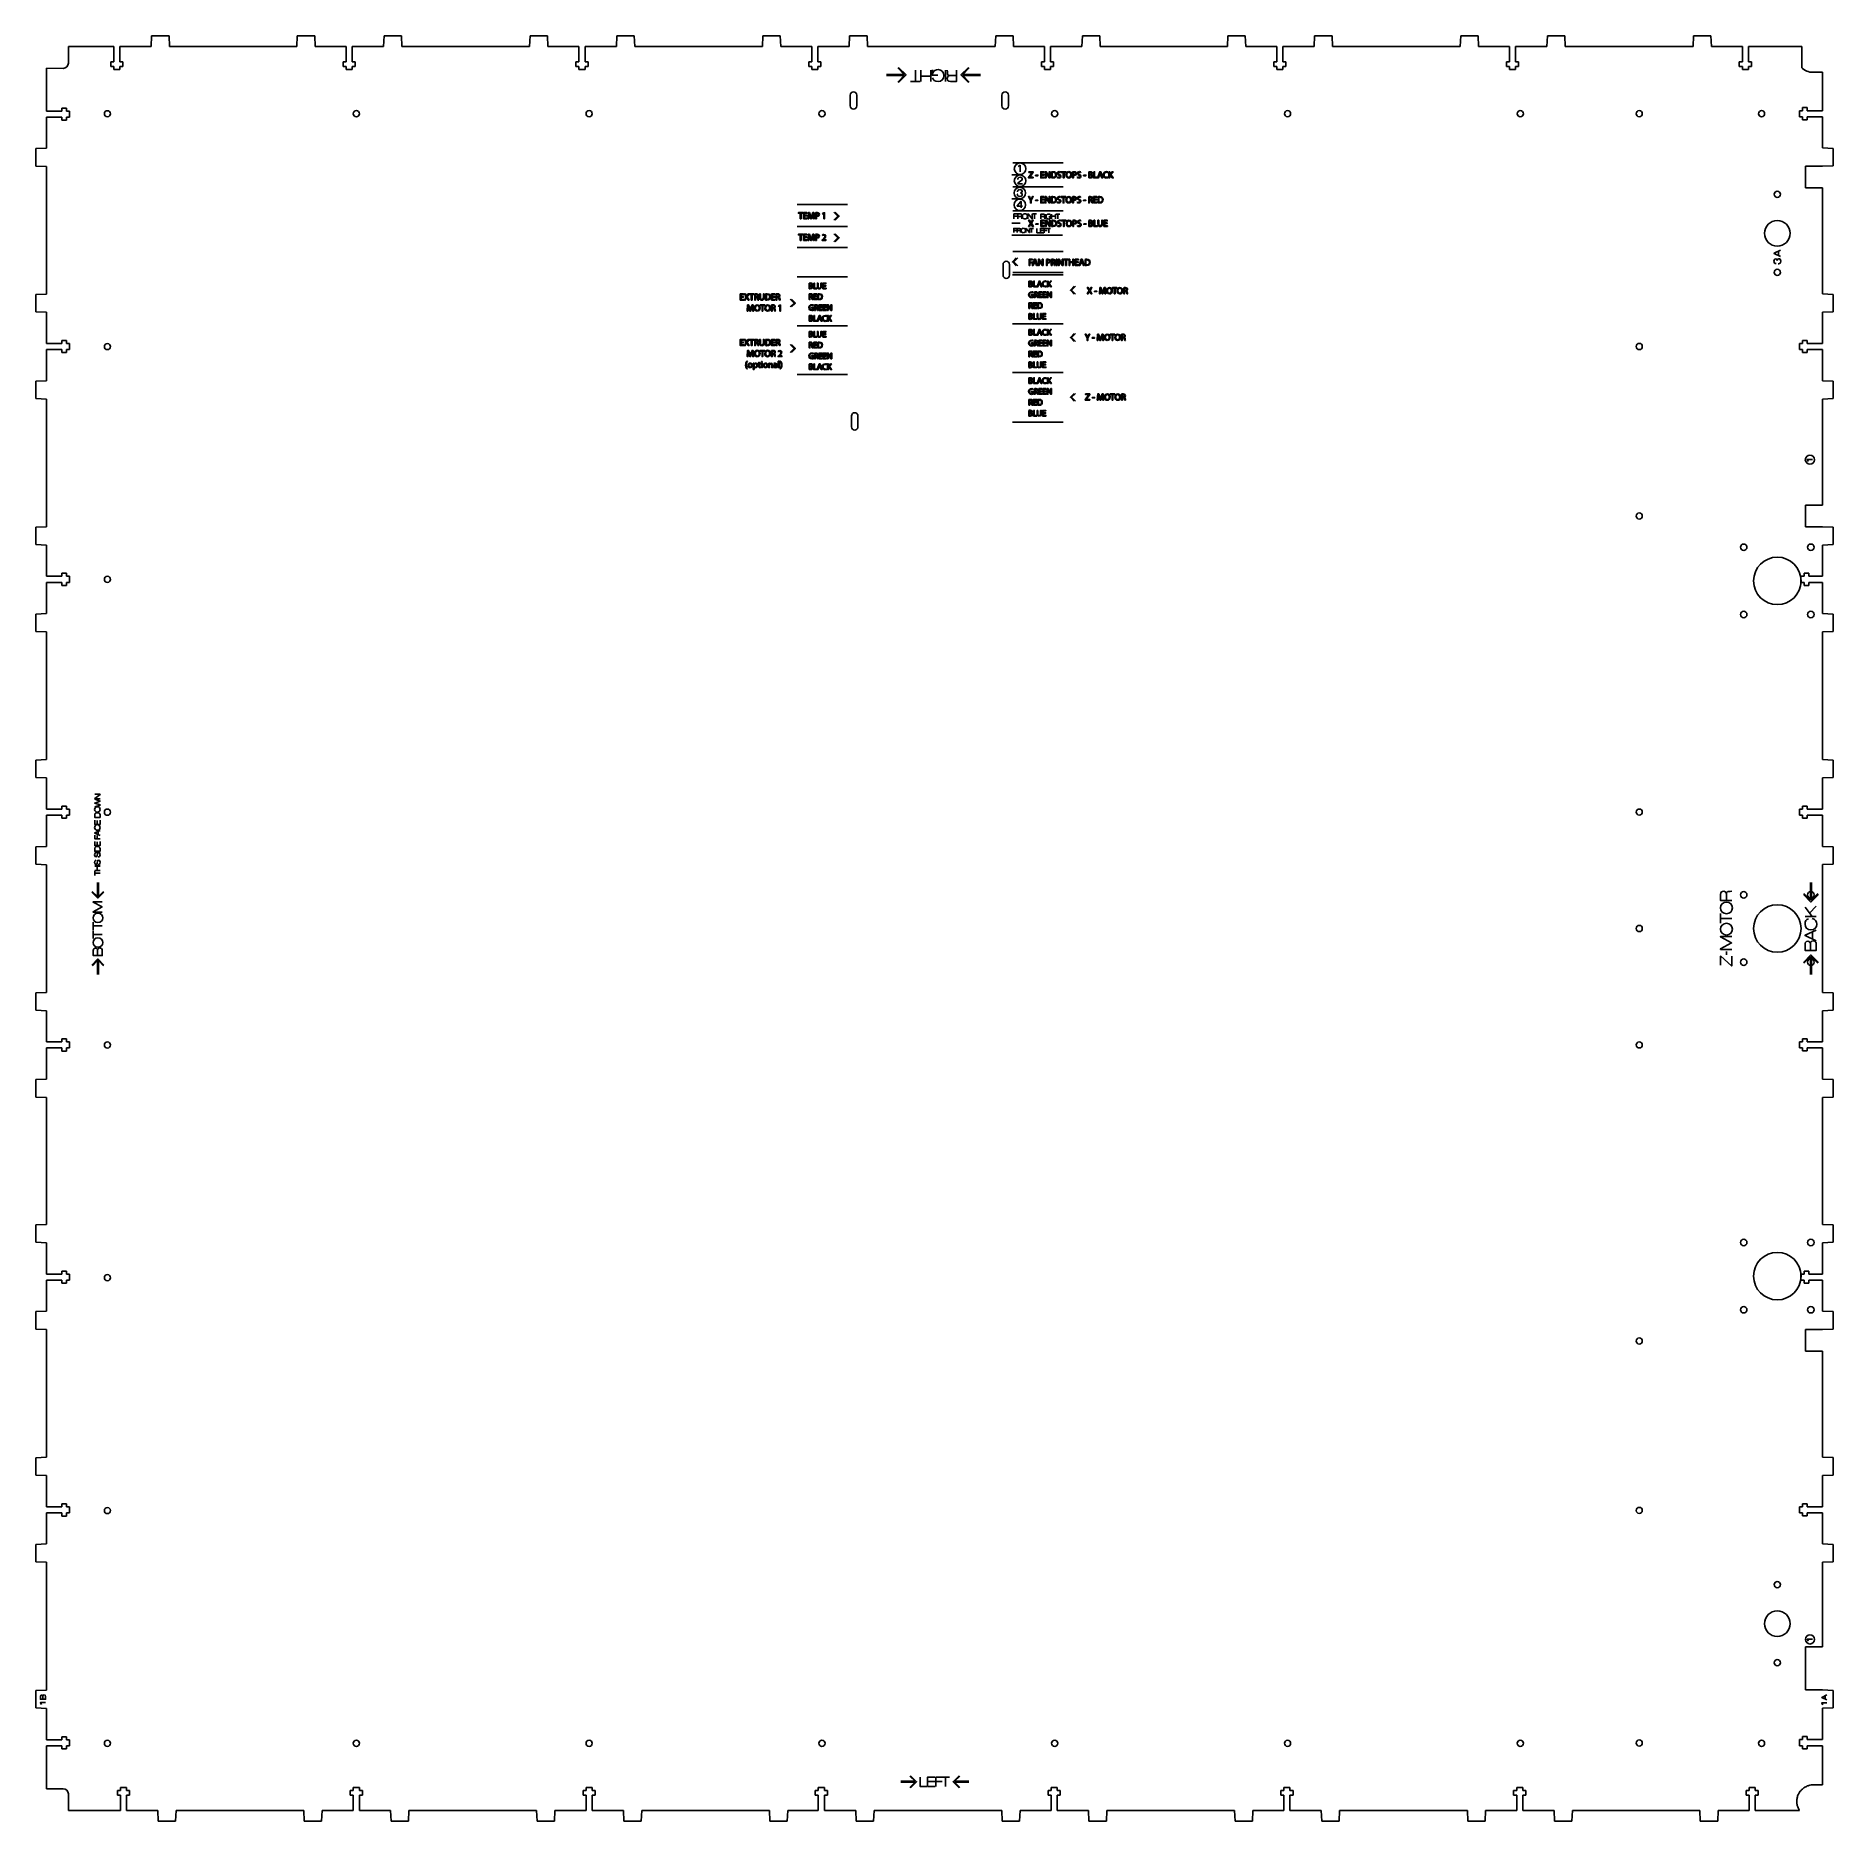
# Model space of a CAD drawing. Header units: millimetres. Extents: x -1014 to -186, y -862 to -38.
import ezdxf

# ---------------------------------------------------------------- set-up
doc = ezdxf.new("R2010")
doc.units = ezdxf.units.MM
doc.layers.add('CUTS', color=1, linetype='Continuous', lineweight=25, true_color=0xff0000)
doc.layers.add('TEXT', color=5, linetype='Continuous', true_color=0x0000ff)

msp = doc.modelspace()

# ---------------------------------------------------------------- linework, layer by layer
at = {"layer": 'CUTS', "color": 1, "lineweight": 25, "true_color": 0xff0000}
for p, q in [((-961.25, -43.31), (-961.05, -38.44)), ((-961.05, -38.44), (-953.02, -38.44)), ((-953.02, -38.44), (-952.82, -43.31)), ((-894.08, -43.31), (-893.88, -38.44)), ((-893.88, -38.44), (-885.84, -38.44)), ((-885.84, -38.44), (-885.64, -43.31)), ((-854.08, -43.31), (-853.88, -38.44)), ((-853.88, -38.44), (-845.85, -38.44)), ((-845.85, -38.44), (-845.65, -43.31)), ((-786.74, -43.31), (-786.54, -38.44)), ((-786.54, -38.44), (-778.5, -38.44)), ((-778.5, -38.44), (-778.3, -43.31)), ((-746.74, -43.31), (-746.54, -38.44)), ((-746.54, -38.44), (-738.51, -38.44)), ((-738.51, -38.44), (-738.31, -43.31)), ((-679.4, -43.31), (-679.2, -38.44)), ((-679.2, -38.44), (-671.16, -38.44)), ((-671.16, -38.44), (-670.96, -43.31)), ((-639.4, -43.31), (-639.2, -38.44)), ((-639.2, -38.44), (-631.17, -38.44)), ((-631.17, -38.44), (-630.97, -43.31)), ((-572.06, -43.31), (-571.86, -38.44)), ((-571.86, -38.44), (-563.82, -38.44)), ((-563.82, -38.44), (-563.62, -43.31)), ((-532.06, -43.31), (-531.86, -38.44)), ((-531.86, -38.44), (-523.83, -38.44)), ((-523.83, -38.44), (-523.63, -43.31)), ((-464.99, -43.31), (-464.79, -38.44)), ((-464.79, -38.44), (-456.75, -38.44)), ((-456.75, -38.44), (-456.55, -43.31)), ((-424.99, -43.31), (-424.79, -38.44)), ((-424.79, -38.44), (-416.76, -38.44)), ((-416.76, -38.44), (-416.56, -43.31)), ((-357.65, -43.31), (-357.45, -38.44)), ((-357.45, -38.44), (-349.41, -38.44)), ((-349.41, -38.44), (-349.21, -43.31)), ((-317.65, -43.31), (-317.45, -38.44)), ((-317.45, -38.44), (-309.42, -38.44)), ((-309.42, -38.44), (-309.22, -43.31)), ((-250.31, -43.31), (-250.11, -38.44)), ((-250.11, -38.44), (-242.07, -38.44)), ((-242.07, -38.44), (-241.87, -43.31)), ((-978.51, -43.31), (-999.45, -43.33)), ((-999.45, -43.33), (-999.45, -51)), ((-978.51, -43.31), (-978.51, -50.33)), ((-961.25, -43.31), (-975.71, -43.31)), ((-975.71, -50.33), (-975.71, -43.31)), ((-894.08, -43.31), (-952.82, -43.31)), ((-871.34, -43.31), (-885.64, -43.31)), ((-871.34, -43.31), (-871.34, -50.33)), ((-854.08, -43.31), (-868.54, -43.31)), ((-868.54, -50.33), (-868.54, -43.31)), ((-786.74, -43.31), (-845.65, -43.31)), ((-764, -43.31), (-778.3, -43.31)), ((-764, -43.31), (-764, -50.33)), ((-746.74, -43.31), (-761.2, -43.31)), ((-761.2, -50.33), (-761.2, -43.31)), ((-679.4, -43.31), (-738.31, -43.31)), ((-656.66, -43.31), (-670.96, -43.31)), ((-656.66, -43.31), (-656.66, -50.33)), ((-639.4, -43.31), (-653.86, -43.31)), ((-653.86, -50.33), (-653.86, -43.31)), ((-572.06, -43.31), (-630.97, -43.31)), ((-549.32, -43.31), (-563.62, -43.31)), ((-549.32, -43.31), (-549.32, -50.33)), ((-532.06, -43.31), (-546.52, -43.31)), ((-546.52, -50.33), (-546.52, -43.31)), ((-464.99, -43.31), (-523.63, -43.31)), ((-442.25, -43.31), (-456.55, -43.31)), ((-442.25, -43.31), (-442.25, -50.33)), ((-424.99, -43.31), (-439.45, -43.31)), ((-439.45, -50.33), (-439.45, -43.31)), ((-357.65, -43.31), (-416.56, -43.31)), ((-334.91, -43.31), (-349.21, -43.31)), ((-334.91, -43.31), (-334.91, -50.33)), ((-332.11, -43.31), (-317.65, -43.31)), ((-332.11, -50.33), (-332.11, -43.31)), ((-250.31, -43.31), (-309.22, -43.31)), ((-227.57, -43.31), (-241.87, -43.31)), ((-227.57, -43.31), (-227.57, -50.33)), ((-200.19, -43.31), (-224.77, -43.31)), ((-224.77, -50.33), (-224.77, -43.31)), ((-200.19, -43.31), (-200.19, -53.12)), ((-1001.85, -53.4), (-1009.52, -53.36)), ((-1009.52, -73.09), (-1009.52, -53.36)), ((-978.51, -50.33), (-979.91, -50.33)), ((-979.91, -50.33), (-979.91, -52.53)), ((-979.91, -52.53), (-978.51, -52.53)), ((-978.51, -52.53), (-978.51, -53.97)), ((-978.51, -53.97), (-975.71, -53.97)), ((-974.31, -50.33), (-975.71, -50.33)), ((-975.71, -53.97), (-975.71, -52.53)), ((-975.71, -52.53), (-974.31, -52.53)), ((-974.31, -52.53), (-974.31, -50.33)), ((-871.34, -50.33), (-872.74, -50.33)), ((-872.74, -50.33), (-872.74, -52.53)), ((-872.74, -52.53), (-871.34, -52.53)), ((-871.34, -52.53), (-871.34, -53.97)), ((-871.34, -53.97), (-868.54, -53.97)), ((-867.14, -50.33), (-868.54, -50.33)), ((-868.54, -53.97), (-868.54, -52.53)), ((-868.54, -52.53), (-867.14, -52.53)), ((-867.14, -52.53), (-867.14, -50.33)), ((-764, -50.33), (-765.4, -50.33)), ((-765.4, -50.33), (-765.4, -52.53)), ((-765.4, -52.53), (-764, -52.53)), ((-764, -52.53), (-764, -53.97)), ((-764, -53.97), (-761.2, -53.97)), ((-759.8, -50.33), (-761.2, -50.33)), ((-761.2, -53.97), (-761.2, -52.53)), ((-761.2, -52.53), (-759.8, -52.53)), ((-759.8, -52.53), (-759.8, -50.33)), ((-656.66, -50.33), (-658.06, -50.33)), ((-658.06, -50.33), (-658.06, -52.53)), ((-658.06, -52.53), (-656.66, -52.53)), ((-656.66, -52.53), (-656.66, -53.97)), ((-656.66, -53.97), (-653.86, -53.97)), ((-652.46, -50.33), (-653.86, -50.33)), ((-653.86, -53.97), (-653.86, -52.53)), ((-653.86, -52.53), (-652.46, -52.53)), ((-652.46, -52.53), (-652.46, -50.33)), ((-549.32, -50.33), (-550.72, -50.33)), ((-550.72, -50.33), (-550.72, -52.53)), ((-550.72, -52.53), (-549.32, -52.53)), ((-549.32, -52.53), (-549.32, -53.97)), ((-549.32, -53.97), (-546.52, -53.97)), ((-545.12, -50.33), (-546.52, -50.33)), ((-546.52, -53.97), (-546.52, -52.53)), ((-546.52, -52.53), (-545.12, -52.53)), ((-545.12, -52.53), (-545.12, -50.33)), ((-442.25, -50.33), (-443.65, -50.33)), ((-443.65, -50.33), (-443.65, -52.53)), ((-443.65, -52.53), (-442.25, -52.53)), ((-442.25, -52.53), (-442.25, -53.97)), ((-442.25, -53.97), (-439.45, -53.97)), ((-438.05, -50.33), (-439.45, -50.33)), ((-439.45, -53.97), (-439.45, -52.53)), ((-439.45, -52.53), (-438.05, -52.53)), ((-438.05, -52.53), (-438.05, -50.33)), ((-334.91, -50.33), (-336.31, -50.33)), ((-336.31, -50.33), (-336.31, -52.53)), ((-336.31, -52.53), (-334.91, -52.53)), ((-334.91, -52.53), (-334.91, -53.97)), ((-334.91, -53.97), (-332.11, -53.97)), ((-330.71, -50.33), (-332.11, -50.33)), ((-332.11, -53.97), (-332.11, -52.53)), ((-332.11, -52.53), (-330.71, -52.53)), ((-330.71, -52.53), (-330.71, -50.33)), ((-227.57, -50.33), (-228.97, -50.33)), ((-228.97, -50.33), (-228.97, -52.53)), ((-228.97, -52.53), (-227.57, -52.53)), ((-227.57, -52.53), (-227.57, -53.97)), ((-227.57, -53.97), (-224.77, -53.97)), ((-223.37, -50.33), (-224.77, -50.33)), ((-224.77, -53.97), (-224.77, -52.53)), ((-224.77, -52.53), (-223.37, -52.53)), ((-223.37, -52.53), (-223.37, -50.33)), ((-190.62, -55.21), (-195, -55.21)), ((-190.62, -72.9), (-190.62, -55.21)), ((-1002.5, -73.09), (-1009.52, -73.09)), ((-1000.3, -71.69), (-1002.5, -71.69)), ((-1002.5, -71.69), (-1002.5, -73.09)), ((-1000.3, -73.09), (-1000.3, -71.69)), ((-998.86, -73.09), (-1000.3, -73.09)), ((-998.86, -75.89), (-998.86, -73.09)), ((-199.83, -72.9), (-201.28, -72.9)), ((-201.28, -72.9), (-201.28, -75.7)), ((-199.83, -71.5), (-199.83, -72.9)), ((-197.63, -71.5), (-199.83, -71.5)), ((-197.63, -72.9), (-197.63, -71.5)), ((-190.62, -72.9), (-197.63, -72.9)), ((-1009.52, -75.89), (-1002.5, -75.89)), ((-1009.52, -90.19), (-1009.52, -75.89)), ((-1002.5, -75.89), (-1002.5, -77.29)), ((-1002.5, -77.29), (-1000.3, -77.29)), ((-1000.3, -77.29), (-1000.3, -75.89)), ((-1000.3, -75.89), (-998.86, -75.89)), ((-201.28, -75.7), (-199.83, -75.7)), ((-199.83, -75.7), (-199.83, -77.1)), ((-199.83, -77.1), (-197.63, -77.1)), ((-197.63, -77.1), (-197.63, -75.7)), ((-197.63, -75.7), (-190.62, -75.7)), ((-190.62, -90.1), (-190.62, -75.7)), ((-1014.39, -90.39), (-1009.52, -90.19)), ((-1014.39, -98.43), (-1014.39, -90.39)), ((-190.62, -90.1), (-185.74, -90.3)), ((-185.74, -90.3), (-185.74, -98.33)), ((-1009.52, -98.63), (-1014.39, -98.43)), ((-1009.52, -157.44), (-1009.52, -98.63)), ((-190.62, -98.53), (-198.51, -98.53)), ((-198.51, -98.53), (-198.51, -108.48)), ((-185.74, -98.33), (-190.62, -98.53)), ((-198.51, -108.48), (-190.62, -108.48)), ((-190.62, -108.48), (-190.62, -157.42)), ((-1014.39, -157.64), (-1009.52, -157.44)), ((-190.62, -157.42), (-185.74, -157.62)), ((-1014.39, -165.66), (-1014.39, -157.64)), ((-1009.52, -165.86), (-1014.39, -165.66)), ((-185.74, -165.66), (-190.62, -165.86)), ((-185.74, -157.62), (-185.74, -165.66)), ((-1009.52, -165.86), (-1009.52, -180.26)), ((-190.62, -180.24), (-190.62, -165.86)), ((-1002.5, -180.26), (-1009.52, -180.26)), ((-1000.3, -178.86), (-1002.5, -178.86)), ((-1002.5, -178.86), (-1002.5, -180.26)), ((-1000.3, -180.26), (-1000.3, -178.86)), ((-998.86, -180.26), (-1000.3, -180.26)), ((-998.86, -183.06), (-998.86, -180.26)), ((-199.83, -180.24), (-201.28, -180.24)), ((-201.28, -180.24), (-201.28, -183.04)), ((-197.63, -178.84), (-199.83, -178.84)), ((-199.83, -178.84), (-199.83, -180.24)), ((-197.63, -180.24), (-197.63, -178.84)), ((-190.62, -180.24), (-197.63, -180.24)), ((-1009.52, -183.06), (-1002.5, -183.06)), ((-1009.52, -183.06), (-1009.52, -197.44)), ((-1002.5, -183.06), (-1002.5, -184.46)), ((-1002.5, -184.46), (-1000.3, -184.46)), ((-1000.3, -184.46), (-1000.3, -183.06)), ((-1000.3, -183.06), (-998.86, -183.06)), ((-201.28, -183.04), (-199.83, -183.04)), ((-199.83, -183.04), (-199.83, -184.44)), ((-199.83, -184.44), (-197.63, -184.44)), ((-197.63, -184.44), (-197.63, -183.04)), ((-197.63, -183.04), (-190.62, -183.04)), ((-190.62, -197.44), (-190.62, -183.04)), ((-1014.39, -197.64), (-1009.52, -197.44)), ((-1014.39, -205.68), (-1014.39, -197.64)), ((-190.62, -197.44), (-185.74, -197.64)), ((-185.74, -197.64), (-185.74, -205.67)), ((-1009.52, -205.88), (-1014.39, -205.68)), ((-1009.52, -264.78), (-1009.52, -205.88)), ((-185.74, -205.67), (-190.62, -205.87)), ((-190.62, -205.87), (-190.62, -254.81)), ((-190.62, -254.81), (-198.51, -254.81)), ((-198.51, -254.81), (-198.51, -264.76)), ((-1014.39, -264.98), (-1009.52, -264.78)), ((-1014.39, -273), (-1014.39, -264.98)), ((-198.51, -264.76), (-190.62, -264.76)), ((-190.62, -264.76), (-185.74, -264.96)), ((-185.74, -264.96), (-185.74, -273)), ((-1009.52, -273.2), (-1014.39, -273)), ((-1009.52, -273.2), (-1009.52, -287.6)), ((-185.74, -273), (-190.62, -273.2)), ((-190.62, -287.58), (-190.62, -273.2)), ((-1002.5, -287.6), (-1009.52, -287.6)), ((-1000.3, -286.2), (-1002.5, -286.2)), ((-1002.5, -286.2), (-1002.5, -287.6)), ((-1000.3, -287.6), (-1000.3, -286.2)), ((-998.86, -287.6), (-1000.3, -287.6)), ((-998.86, -290.4), (-998.86, -287.6)), ((-199.08, -287.58), (-200.53, -287.58)), ((-200.53, -287.58), (-200.53, -290.38)), ((-196.88, -286.18), (-199.08, -286.18)), ((-199.08, -286.18), (-199.08, -287.58)), ((-196.88, -287.58), (-196.88, -286.18)), ((-196.88, -287.58), (-190.62, -287.58)), ((-1009.52, -290.4), (-1002.5, -290.4)), ((-1009.52, -290.4), (-1009.52, -304.78)), ((-1002.5, -290.4), (-1002.5, -291.8)), ((-1002.5, -291.8), (-1000.3, -291.8)), ((-1000.3, -291.8), (-1000.3, -290.4)), ((-1000.3, -290.4), (-998.86, -290.4)), ((-200.53, -290.38), (-199.08, -290.38)), ((-199.08, -290.38), (-199.08, -291.78)), ((-199.08, -291.78), (-196.88, -291.78)), ((-196.88, -291.78), (-196.88, -290.38)), ((-196.88, -290.38), (-190.62, -290.38)), ((-190.62, -304.78), (-190.62, -290.38)), ((-1014.39, -304.98), (-1009.52, -304.78)), ((-1014.39, -313.02), (-1014.39, -304.98)), ((-190.62, -304.78), (-185.74, -304.98)), ((-185.74, -304.98), (-185.74, -313.01)), ((-1009.52, -313.22), (-1014.39, -313.02)), ((-1009.52, -372.11), (-1009.52, -313.22)), ((-185.74, -313.01), (-190.62, -313.21)), ((-190.62, -313.21), (-190.62, -372.1)), ((-1014.39, -372.31), (-1009.52, -372.11)), ((-1014.39, -380.34), (-1014.39, -372.31)), ((-190.62, -372.1), (-185.74, -372.3)), ((-185.74, -372.3), (-185.74, -380.34)), ((-1009.52, -380.54), (-1014.39, -380.34)), ((-1009.52, -380.54), (-1009.52, -394.94)), ((-185.74, -380.34), (-190.62, -380.54)), ((-190.62, -394.92), (-190.62, -380.54)), ((-1002.5, -394.94), (-1009.52, -394.94)), ((-1009.52, -397.74), (-1002.5, -397.74)), ((-1009.52, -397.74), (-1009.52, -412.12)), ((-1000.3, -393.54), (-1002.5, -393.54)), ((-1002.5, -393.54), (-1002.5, -394.94)), ((-1002.5, -397.74), (-1002.5, -399.14)), ((-1000.3, -394.94), (-1000.3, -393.54)), ((-998.86, -394.94), (-1000.3, -394.94)), ((-1000.3, -399.14), (-1000.3, -397.74)), ((-1000.3, -397.74), (-998.86, -397.74)), ((-998.86, -397.74), (-998.86, -394.94)), ((-199.83, -394.92), (-201.28, -394.92)), ((-201.28, -394.92), (-201.28, -397.72)), ((-201.28, -397.72), (-199.83, -397.72)), ((-197.63, -393.52), (-199.83, -393.52)), ((-199.83, -393.52), (-199.83, -394.92)), ((-199.83, -397.72), (-199.83, -399.12)), ((-197.63, -394.92), (-197.63, -393.52)), ((-190.62, -394.92), (-197.63, -394.92)), ((-197.63, -399.12), (-197.63, -397.72)), ((-197.63, -397.72), (-190.62, -397.72)), ((-190.62, -412.12), (-190.62, -397.72)), ((-1002.5, -399.14), (-1000.3, -399.14)), ((-199.83, -399.12), (-197.63, -399.12)), ((-1014.39, -412.32), (-1009.52, -412.12)), ((-1014.39, -420.36), (-1014.39, -412.32)), ((-190.62, -412.12), (-185.74, -412.32)), ((-185.74, -412.32), (-185.74, -420.35)), ((-1009.52, -420.56), (-1014.39, -420.36)), ((-1009.52, -479.45), (-1009.52, -420.56)), ((-185.74, -420.35), (-190.62, -420.55)), ((-190.62, -420.55), (-190.62, -479.44)), ((-1014.39, -479.65), (-1009.52, -479.45)), ((-1014.39, -487.68), (-1014.39, -479.65)), ((-190.62, -479.44), (-185.74, -479.64)), ((-185.74, -479.64), (-185.74, -487.68)), ((-1009.52, -487.88), (-1014.39, -487.68)), ((-1009.52, -487.88), (-1009.52, -502.28)), ((-185.74, -487.68), (-190.62, -487.88)), ((-190.62, -502.26), (-190.62, -487.88)), ((-1002.5, -502.28), (-1009.52, -502.28)), ((-1009.52, -505.08), (-1002.5, -505.08)), ((-1009.52, -505.08), (-1009.52, -519.46)), ((-1000.3, -500.88), (-1002.5, -500.88)), ((-1002.5, -500.88), (-1002.5, -502.28)), ((-1002.5, -505.08), (-1002.5, -506.48)), ((-1000.3, -502.28), (-1000.3, -500.88)), ((-998.86, -502.28), (-1000.3, -502.28)), ((-1000.3, -506.48), (-1000.3, -505.08)), ((-1000.3, -505.08), (-998.86, -505.08)), ((-998.86, -505.08), (-998.86, -502.28)), ((-199.83, -502.26), (-201.28, -502.26)), ((-201.28, -502.26), (-201.28, -505.06)), ((-201.28, -505.06), (-199.83, -505.06)), ((-199.83, -500.86), (-199.83, -502.26)), ((-197.63, -500.86), (-199.83, -500.86)), ((-199.83, -505.06), (-199.83, -506.46)), ((-197.63, -502.26), (-197.63, -500.86)), ((-190.62, -502.26), (-197.63, -502.26)), ((-197.63, -506.46), (-197.63, -505.06)), ((-197.63, -505.06), (-190.62, -505.06)), ((-190.62, -519.46), (-190.62, -505.06)), ((-1002.5, -506.48), (-1000.3, -506.48)), ((-199.83, -506.46), (-197.63, -506.46)), ((-1014.39, -519.66), (-1009.52, -519.46)), ((-1014.39, -527.7), (-1014.39, -519.66)), ((-190.62, -519.46), (-185.74, -519.66)), ((-185.74, -519.66), (-185.74, -527.69)), ((-1009.52, -527.9), (-1014.39, -527.7)), ((-1009.52, -586.46), (-1009.52, -527.9)), ((-185.74, -527.69), (-190.62, -527.89)), ((-190.62, -586.43), (-190.62, -527.89)), ((-1014.39, -586.66), (-1009.52, -586.46)), ((-1014.39, -594.69), (-1014.39, -586.66)), ((-190.62, -586.43), (-185.74, -586.63)), ((-185.74, -586.63), (-185.74, -594.67)), ((-1009.52, -594.89), (-1014.39, -594.69)), ((-1009.52, -609.35), (-1009.52, -594.89)), ((-185.74, -594.67), (-190.62, -594.87)), ((-190.62, -609.33), (-190.62, -594.87)), ((-1002.5, -609.35), (-1009.52, -609.35)), ((-1009.52, -612.15), (-1002.5, -612.15)), ((-1009.52, -626.45), (-1009.52, -612.15)), ((-1000.3, -607.95), (-1002.5, -607.95)), ((-1002.5, -607.95), (-1002.5, -609.35)), ((-1002.5, -612.15), (-1002.5, -613.55)), ((-1000.3, -609.35), (-1000.3, -607.95)), ((-998.86, -609.35), (-1000.3, -609.35)), ((-1000.3, -613.55), (-1000.3, -612.15)), ((-1000.3, -612.15), (-998.86, -612.15)), ((-998.86, -612.15), (-998.86, -609.35)), ((-199.1, -609.33), (-200.55, -609.33)), ((-200.55, -609.33), (-200.55, -612.13)), ((-200.55, -612.13), (-199.1, -612.13)), ((-196.9, -607.93), (-199.1, -607.93)), ((-199.1, -607.93), (-199.1, -609.33)), ((-199.1, -612.13), (-199.1, -613.53)), ((-196.9, -609.33), (-196.9, -607.93)), ((-196.9, -609.33), (-190.62, -609.33)), ((-196.9, -613.53), (-196.9, -612.13)), ((-196.9, -612.13), (-190.62, -612.13)), ((-190.62, -626.44), (-190.62, -612.13)), ((-1002.5, -613.55), (-1000.3, -613.55)), ((-199.1, -613.53), (-196.9, -613.53)), ((-1014.39, -626.65), (-1009.52, -626.45)), ((-1014.39, -634.69), (-1014.39, -626.65)), ((-190.62, -626.44), (-185.74, -626.64)), ((-185.74, -626.64), (-185.74, -634.67)), ((-1009.52, -634.89), (-1014.39, -634.69)), ((-1009.52, -693.8), (-1009.52, -634.89)), ((-198.51, -634.87), (-198.51, -644.82)), ((-190.62, -634.87), (-198.51, -634.87)), ((-185.74, -634.67), (-190.62, -634.87)), ((-198.51, -644.82), (-190.62, -644.82)), ((-190.62, -693.77), (-190.62, -644.82)), ((-1014.39, -694), (-1009.52, -693.8)), ((-1014.39, -702.03), (-1014.39, -694)), ((-190.62, -693.77), (-185.74, -693.97)), ((-185.74, -693.97), (-185.74, -702.01)), ((-1009.52, -702.23), (-1014.39, -702.03)), ((-1009.52, -716.69), (-1009.52, -702.23)), ((-185.74, -702.01), (-190.62, -702.21)), ((-190.62, -716.67), (-190.62, -702.21)), ((-1002.5, -716.69), (-1009.52, -716.69)), ((-1009.52, -719.49), (-1002.5, -719.49)), ((-1009.52, -733.79), (-1009.52, -719.49)), ((-1000.3, -715.29), (-1002.5, -715.29)), ((-1002.5, -715.29), (-1002.5, -716.69)), ((-1002.5, -719.49), (-1002.5, -720.89)), ((-1002.5, -720.89), (-1000.3, -720.89)), ((-1000.3, -716.69), (-1000.3, -715.29)), ((-998.86, -716.69), (-1000.3, -716.69)), ((-1000.3, -720.89), (-1000.3, -719.49)), ((-1000.3, -719.49), (-998.86, -719.49)), ((-998.86, -719.49), (-998.86, -716.69)), ((-199.83, -716.67), (-201.28, -716.67)), ((-201.28, -716.67), (-201.28, -719.47)), ((-201.28, -719.47), (-199.83, -719.47)), ((-197.63, -715.27), (-199.83, -715.27)), ((-199.83, -715.27), (-199.83, -716.67)), ((-199.83, -719.47), (-199.83, -720.87)), ((-199.83, -720.87), (-197.63, -720.87)), ((-197.63, -716.67), (-197.63, -715.27)), ((-190.62, -716.67), (-197.63, -716.67)), ((-197.63, -719.47), (-190.62, -719.47)), ((-197.63, -720.87), (-197.63, -719.47)), ((-190.62, -733.78), (-190.62, -719.47)), ((-1014.39, -733.99), (-1009.52, -733.79)), ((-1014.39, -742.03), (-1014.39, -733.99)), ((-190.62, -733.78), (-185.74, -733.98)), ((-185.74, -733.98), (-185.74, -742.01)), ((-1009.52, -742.23), (-1014.39, -742.03)), ((-1009.52, -801.14), (-1009.52, -742.23)), ((-185.74, -742.01), (-190.62, -742.21)), ((-190.62, -781.2), (-190.62, -742.21)), ((-198.51, -791.16), (-198.51, -781.2)), ((-198.51, -781.2), (-190.62, -781.2)), ((-198.51, -791.16), (-198.51, -801.11)), ((-1014.39, -801.34), (-1009.52, -801.14)), ((-1014.39, -809.37), (-1014.39, -801.34)), ((-198.51, -801.11), (-190.62, -801.11)), ((-190.62, -801.11), (-185.74, -801.31)), ((-185.74, -801.31), (-185.74, -809.35)), ((-1009.52, -809.57), (-1014.39, -809.37)), ((-1009.52, -824.03), (-1009.52, -809.57)), ((-185.74, -809.35), (-190.62, -809.55)), ((-190.62, -824.01), (-190.62, -809.55)), ((-1002.5, -824.03), (-1009.52, -824.03)), ((-1009.52, -826.83), (-1002.5, -826.83)), ((-1009.52, -846.63), (-1009.52, -826.83)), ((-1000.3, -822.63), (-1002.5, -822.63)), ((-1002.5, -822.63), (-1002.5, -824.03)), ((-1002.5, -826.83), (-1002.5, -828.23)), ((-1002.5, -828.23), (-1000.3, -828.23)), ((-1000.3, -824.03), (-1000.3, -822.63)), ((-998.86, -824.03), (-1000.3, -824.03)), ((-1000.3, -828.23), (-1000.3, -826.83)), ((-1000.3, -826.83), (-998.86, -826.83)), ((-998.86, -826.83), (-998.86, -824.03)), ((-199.83, -824.01), (-201.28, -824.01)), ((-201.28, -824.01), (-201.28, -826.81)), ((-201.28, -826.81), (-199.83, -826.81)), ((-197.63, -822.61), (-199.83, -822.61)), ((-199.83, -822.61), (-199.83, -824.01)), ((-199.83, -826.81), (-199.83, -828.21)), ((-199.83, -828.21), (-197.63, -828.21)), ((-197.63, -824.01), (-197.63, -822.61)), ((-190.62, -824.01), (-197.63, -824.01)), ((-197.63, -826.81), (-190.62, -826.81)), ((-197.63, -828.21), (-197.63, -826.81)), ((-190.62, -844.85), (-190.62, -826.81)), ((-190.62, -844.85), (-194.67, -844.85)), ((-1009.52, -846.63), (-1001.83, -846.63)), ((-999.43, -849.03), (-999.43, -856.69)), ((-975.39, -847.45), (-976.79, -847.45)), ((-976.79, -847.45), (-976.79, -849.65)), ((-976.79, -849.65), (-975.39, -849.65)), ((-972.59, -846.01), (-975.39, -846.01)), ((-975.39, -846.01), (-975.39, -847.45)), ((-975.39, -849.65), (-975.39, -856.67)), ((-972.59, -847.45), (-972.59, -846.01)), ((-971.19, -847.45), (-972.59, -847.45)), ((-972.59, -856.67), (-972.59, -849.65)), ((-972.59, -849.65), (-971.19, -849.65)), ((-971.19, -849.65), (-971.19, -847.45)), ((-868.05, -847.45), (-869.45, -847.45)), ((-869.45, -847.45), (-869.45, -849.65)), ((-869.45, -849.65), (-868.05, -849.65)), ((-865.25, -846.01), (-868.05, -846.01)), ((-868.05, -846.01), (-868.05, -847.45)), ((-868.05, -849.65), (-868.05, -856.67)), ((-865.25, -847.45), (-865.25, -846.01)), ((-863.85, -847.45), (-865.25, -847.45)), ((-865.25, -856.67), (-865.25, -849.65)), ((-865.25, -849.65), (-863.85, -849.65)), ((-863.85, -849.65), (-863.85, -847.45)), ((-760.71, -847.45), (-762.11, -847.45)), ((-762.11, -847.45), (-762.11, -849.65)), ((-762.11, -849.65), (-760.71, -849.65)), ((-757.91, -846.01), (-760.71, -846.01)), ((-760.71, -846.01), (-760.71, -847.45)), ((-760.71, -849.65), (-760.71, -856.67)), ((-757.91, -847.45), (-757.91, -846.01)), ((-756.51, -847.45), (-757.91, -847.45)), ((-757.91, -856.67), (-757.91, -849.65)), ((-757.91, -849.65), (-756.51, -849.65)), ((-756.51, -849.65), (-756.51, -847.45)), ((-655.04, -847.45), (-655.04, -849.65)), ((-653.64, -847.45), (-655.04, -847.45)), ((-655.04, -849.65), (-653.64, -849.65)), ((-650.84, -846.01), (-653.64, -846.01)), ((-653.64, -846.01), (-653.64, -847.45)), ((-653.64, -849.65), (-653.64, -856.67)), ((-650.84, -847.45), (-650.84, -846.01)), ((-649.44, -847.45), (-650.84, -847.45)), ((-650.84, -856.67), (-650.84, -849.65)), ((-650.84, -849.65), (-649.44, -849.65)), ((-649.44, -849.65), (-649.44, -847.45)), ((-546.3, -847.45), (-547.7, -847.45)), ((-547.7, -847.45), (-547.7, -849.65)), ((-547.7, -849.65), (-546.3, -849.65)), ((-543.5, -846.01), (-546.3, -846.01)), ((-546.3, -846.01), (-546.3, -847.45)), ((-546.3, -849.65), (-546.3, -856.67)), ((-543.5, -847.45), (-543.5, -846.01)), ((-542.1, -847.45), (-543.5, -847.45)), ((-543.5, -856.67), (-543.5, -849.65)), ((-543.5, -849.65), (-542.1, -849.65)), ((-542.1, -849.65), (-542.1, -847.45)), ((-438.96, -847.45), (-440.36, -847.45)), ((-440.36, -847.45), (-440.36, -849.65)), ((-440.36, -849.65), (-438.96, -849.65)), ((-436.16, -846.01), (-438.96, -846.01)), ((-438.96, -846.01), (-438.96, -847.45)), ((-438.96, -849.65), (-438.96, -856.67)), ((-436.16, -847.45), (-436.16, -846.01)), ((-434.76, -847.45), (-436.16, -847.45)), ((-436.16, -856.67), (-436.16, -849.65)), ((-436.16, -849.65), (-434.76, -849.65)), ((-434.76, -849.65), (-434.76, -847.45)), ((-331.62, -847.45), (-333.02, -847.45)), ((-333.02, -847.45), (-333.02, -849.65)), ((-333.02, -849.65), (-331.62, -849.65)), ((-328.82, -846.01), (-331.62, -846.01)), ((-331.62, -846.01), (-331.62, -847.45)), ((-331.62, -849.65), (-331.62, -856.67)), ((-328.82, -847.45), (-328.82, -846.01)), ((-327.42, -847.45), (-328.82, -847.45)), ((-328.82, -856.67), (-328.82, -849.65)), ((-328.82, -849.65), (-327.42, -849.65)), ((-327.42, -849.65), (-327.42, -847.45)), ((-224.44, -847.45), (-225.84, -847.45)), ((-225.84, -847.45), (-225.84, -849.65)), ((-225.84, -849.65), (-224.44, -849.65)), ((-221.64, -846.01), (-224.44, -846.01)), ((-224.44, -846.01), (-224.44, -847.45)), ((-224.44, -849.65), (-224.44, -856.67)), ((-221.64, -847.45), (-221.64, -846.01)), ((-220.24, -847.45), (-221.64, -847.45)), ((-221.64, -856.67), (-221.64, -849.65)), ((-221.64, -849.65), (-220.24, -849.65)), ((-220.24, -849.65), (-220.24, -847.45)), ((-975.39, -856.67), (-999.43, -856.69)), ((-958.21, -856.67), (-972.59, -856.67)), ((-958.01, -861.54), (-958.21, -856.67)), ((-949.97, -861.54), (-958.01, -861.54)), ((-949.77, -856.67), (-949.97, -861.54)), ((-890.87, -856.67), (-949.77, -856.67)), ((-890.67, -861.54), (-890.87, -856.67)), ((-882.65, -861.54), (-890.67, -861.54)), ((-882.45, -856.67), (-882.65, -861.54)), ((-868.05, -856.67), (-882.45, -856.67)), ((-850.87, -856.67), (-865.25, -856.67)), ((-850.67, -861.54), (-850.87, -856.67)), ((-842.63, -861.54), (-850.67, -861.54)), ((-842.43, -856.67), (-842.63, -861.54)), ((-783.53, -856.67), (-842.43, -856.67)), ((-783.33, -861.54), (-783.53, -856.67)), ((-783.33, -861.54), (-775.31, -861.54)), ((-775.11, -856.67), (-775.31, -861.54)), ((-760.71, -856.67), (-775.11, -856.67)), ((-743.53, -856.67), (-757.91, -856.67)), ((-743.33, -861.54), (-743.53, -856.67)), ((-735.29, -861.54), (-743.33, -861.54)), ((-735.09, -856.67), (-735.29, -861.54)), ((-676.2, -856.67), (-735.09, -856.67)), ((-676, -861.54), (-676.2, -856.67)), ((-667.97, -861.54), (-676, -861.54)), ((-667.77, -856.67), (-667.97, -861.54)), ((-653.64, -856.67), (-667.77, -856.67)), ((-636.38, -856.67), (-650.84, -856.67)), ((-636.18, -861.54), (-636.38, -856.67)), ((-628.14, -861.54), (-636.18, -861.54)), ((-627.94, -856.67), (-628.14, -861.54)), ((-569.04, -856.67), (-627.94, -856.67)), ((-568.84, -861.54), (-569.04, -856.67)), ((-560.81, -861.54), (-568.84, -861.54)), ((-560.61, -856.67), (-560.81, -861.54)), ((-546.3, -856.67), (-560.61, -856.67)), ((-529.04, -856.67), (-543.5, -856.67)), ((-528.84, -861.54), (-529.04, -856.67)), ((-520.8, -861.54), (-528.84, -861.54)), ((-520.6, -856.67), (-520.8, -861.54)), ((-461.7, -856.67), (-520.6, -856.67)), ((-461.5, -861.54), (-461.7, -856.67)), ((-453.47, -861.54), (-461.5, -861.54)), ((-453.27, -856.67), (-453.47, -861.54)), ((-438.96, -856.67), (-453.27, -856.67)), ((-421.7, -856.67), (-436.16, -856.67)), ((-421.5, -861.54), (-421.7, -856.67)), ((-413.46, -861.54), (-421.5, -861.54)), ((-413.26, -856.67), (-413.46, -861.54)), ((-354.36, -856.67), (-413.26, -856.67)), ((-354.16, -861.54), (-354.36, -856.67)), ((-346.13, -861.54), (-354.16, -861.54)), ((-345.93, -856.67), (-346.13, -861.54)), ((-331.62, -856.67), (-345.93, -856.67)), ((-314.36, -856.67), (-328.82, -856.67)), ((-314.16, -861.54), (-314.36, -856.67)), ((-306.12, -861.54), (-314.16, -861.54)), ((-305.92, -856.67), (-306.12, -861.54)), ((-247.18, -856.67), (-305.92, -856.67)), ((-246.98, -861.54), (-247.18, -856.67)), ((-238.95, -861.54), (-246.98, -861.54)), ((-238.75, -856.67), (-238.95, -861.54)), ((-224.44, -856.67), (-238.75, -856.67)), ((-201.18, -856.67), (-221.64, -856.67))]:
    msp.add_line(p, q, dxfattribs=at)
for points in [[(-638.91, -70.67), (-638.91, -65.67)], [(-635.91, -65.67), (-635.91, -70.67), (-635.91, -70.67)], [(-569.01, -70.67), (-569.01, -65.67)], [(-566.01, -65.67), (-566.01, -70.67), (-566.01, -70.67)], [(-568.45, -148.81), (-568.45, -143.81)], [(-565.45, -143.81), (-565.45, -148.81), (-565.45, -148.81)], [(-638.37, -218.67), (-638.37, -213.66)], [(-635.37, -213.66), (-635.37, -218.67), (-635.37, -218.67)]]:
    msp.add_lwpolyline(points, dxfattribs=at)
for points in [[(-999.45, -51), (-999.45, -52.32), (-1000.52, -53.4), (-1001.85, -53.4)], [(-195, -55.21), (-196.93, -55.2), (-198.86, -54.46), (-200.34, -52.98)], [(-638.91, -65.67), (-638.91, -64.84), (-638.24, -64.17), (-637.41, -64.17)], [(-637.41, -64.17), (-636.58, -64.17), (-635.91, -64.84), (-635.91, -65.67)], [(-569.01, -65.67), (-569.01, -64.84), (-568.34, -64.17), (-567.51, -64.17)], [(-567.51, -64.17), (-566.68, -64.17), (-566.01, -64.84), (-566.01, -65.67)], [(-981.41, -72.9), (-982.2, -72.9), (-982.83, -73.53), (-982.83, -74.32)], [(-982.83, -74.32), (-982.83, -75.11), (-982.2, -75.75), (-981.41, -75.75)], [(-979.98, -74.32), (-979.98, -73.53), (-980.62, -72.9), (-981.41, -72.9)], [(-981.41, -75.75), (-980.62, -75.75), (-979.98, -75.11), (-979.98, -74.32)], [(-866.65, -72.87), (-867.44, -72.87), (-868.07, -73.51), (-868.07, -74.3)], [(-868.07, -74.3), (-868.07, -75.09), (-867.44, -75.72), (-866.65, -75.72)], [(-865.22, -74.3), (-865.22, -73.51), (-865.86, -72.87), (-866.65, -72.87)], [(-866.65, -75.72), (-865.86, -75.72), (-865.22, -75.09), (-865.22, -74.3)], [(-759.31, -72.87), (-760.1, -72.87), (-760.73, -73.51), (-760.73, -74.3)], [(-760.73, -74.3), (-760.73, -75.09), (-760.1, -75.72), (-759.31, -75.72)], [(-757.88, -74.3), (-757.88, -73.51), (-758.52, -72.87), (-759.31, -72.87)], [(-759.31, -75.72), (-758.52, -75.72), (-757.88, -75.09), (-757.88, -74.3)], [(-651.97, -72.87), (-652.76, -72.87), (-653.39, -73.51), (-653.39, -74.3)], [(-653.39, -74.3), (-653.39, -75.09), (-652.76, -75.72), (-651.97, -75.72)], [(-650.54, -74.3), (-650.54, -73.51), (-651.18, -72.87), (-651.97, -72.87)], [(-651.97, -75.72), (-651.18, -75.72), (-650.54, -75.09), (-650.54, -74.3)], [(-637.41, -72.17), (-638.24, -72.17), (-638.91, -71.49), (-638.91, -70.67)], [(-635.91, -70.67), (-635.91, -71.49), (-636.58, -72.17), (-637.41, -72.17)], [(-567.51, -72.17), (-568.34, -72.17), (-569.01, -71.49), (-569.01, -70.67)], [(-566.01, -70.67), (-566.01, -71.49), (-566.68, -72.17), (-567.51, -72.17)], [(-544.63, -72.87), (-545.42, -72.87), (-546.05, -73.51), (-546.05, -74.3)], [(-546.05, -74.3), (-546.05, -75.09), (-545.42, -75.72), (-544.63, -75.72)], [(-543.2, -74.3), (-543.2, -73.51), (-543.84, -72.87), (-544.63, -72.87)], [(-544.63, -75.72), (-543.84, -75.72), (-543.2, -75.09), (-543.2, -74.3)], [(-437.29, -72.87), (-438.08, -72.87), (-438.71, -73.51), (-438.71, -74.3)], [(-438.71, -74.3), (-438.71, -75.09), (-438.08, -75.72), (-437.29, -75.72)], [(-435.86, -74.3), (-435.86, -73.51), (-436.5, -72.87), (-437.29, -72.87)], [(-437.29, -75.72), (-436.5, -75.72), (-435.86, -75.09), (-435.86, -74.3)], [(-329.95, -72.87), (-330.74, -72.87), (-331.37, -73.51), (-331.37, -74.3)], [(-331.37, -74.3), (-331.37, -75.09), (-330.74, -75.72), (-329.95, -75.72)], [(-328.52, -74.3), (-328.52, -73.51), (-329.16, -72.87), (-329.95, -72.87)], [(-329.95, -75.72), (-329.16, -75.72), (-328.52, -75.09), (-328.52, -74.3)], [(-275.13, -72.87), (-275.92, -72.87), (-276.56, -73.51), (-276.56, -74.3)], [(-276.56, -74.3), (-276.56, -75.09), (-275.92, -75.72), (-275.13, -75.72)], [(-273.71, -74.3), (-273.71, -73.51), (-274.34, -72.87), (-275.13, -72.87)], [(-275.13, -75.72), (-274.34, -75.72), (-273.71, -75.09), (-273.71, -74.3)], [(-218.72, -72.87), (-219.51, -72.87), (-220.15, -73.51), (-220.15, -74.3)], [(-220.15, -74.3), (-220.15, -75.09), (-219.51, -75.72), (-218.72, -75.72)], [(-217.3, -74.3), (-217.3, -73.51), (-217.94, -72.87), (-218.72, -72.87)], [(-218.72, -75.72), (-217.94, -75.72), (-217.3, -75.09), (-217.3, -74.3)], [(-198.12, -98.53), (-198.51, -98.53), (-198.51, -98.53), (-198.51, -98.53), (-198.51, -98.53)], [(-211.46, -110.02), (-212.25, -110.02), (-212.88, -110.66), (-212.88, -111.45)], [(-212.88, -111.45), (-212.88, -112.24), (-212.25, -112.87), (-211.46, -112.87)], [(-210.03, -111.45), (-210.03, -110.66), (-210.67, -110.02), (-211.46, -110.02)], [(-211.46, -112.87), (-210.67, -112.87), (-210.03, -112.24), (-210.03, -111.45)], [(-211.46, -123.55), (-214.72, -123.55), (-217.36, -126.19), (-217.36, -129.45)], [(-205.56, -129.45), (-205.56, -126.19), (-208.2, -123.55), (-211.46, -123.55)], [(-217.36, -129.45), (-217.36, -132.71), (-214.72, -135.35), (-211.46, -135.35)], [(-211.46, -135.35), (-208.2, -135.35), (-205.56, -132.71), (-205.56, -129.45)], [(-568.45, -143.81), (-568.45, -142.98), (-567.78, -142.31), (-566.95, -142.31)], [(-566.95, -150.31), (-567.78, -150.31), (-568.45, -149.64), (-568.45, -148.81)], [(-566.95, -142.31), (-566.12, -142.31), (-565.45, -142.98), (-565.45, -143.81)], [(-565.45, -148.81), (-565.45, -149.64), (-566.12, -150.31), (-566.95, -150.31)], [(-211.46, -146.02), (-212.25, -146.02), (-212.88, -146.66), (-212.88, -147.45)], [(-212.88, -147.45), (-212.88, -148.24), (-212.25, -148.87), (-211.46, -148.87)], [(-210.03, -147.45), (-210.03, -146.66), (-210.67, -146.02), (-211.46, -146.02)], [(-211.46, -148.87), (-210.67, -148.87), (-210.03, -148.24), (-210.03, -147.45)], [(-981.41, -180.24), (-982.2, -180.24), (-982.83, -180.87), (-982.83, -181.66)], [(-982.83, -181.66), (-982.83, -182.45), (-982.2, -183.09), (-981.41, -183.09)], [(-979.98, -181.66), (-979.98, -180.87), (-980.62, -180.24), (-981.41, -180.24)], [(-981.41, -183.09), (-980.62, -183.09), (-979.98, -182.45), (-979.98, -181.66)], [(-275.13, -180.21), (-275.92, -180.21), (-276.56, -180.85), (-276.56, -181.64)], [(-276.56, -181.64), (-276.56, -182.43), (-275.92, -183.06), (-275.13, -183.06)], [(-273.71, -181.64), (-273.71, -180.85), (-274.34, -180.21), (-275.13, -180.21)], [(-275.13, -183.06), (-274.34, -183.06), (-273.71, -182.43), (-273.71, -181.64)], [(-638.37, -213.66), (-638.37, -212.84), (-637.7, -212.16), (-636.87, -212.16)], [(-636.87, -212.16), (-636.04, -212.16), (-635.37, -212.84), (-635.37, -213.66)], [(-636.87, -220.17), (-637.7, -220.17), (-638.37, -219.49), (-638.37, -218.67)], [(-635.37, -218.67), (-635.37, -219.49), (-636.04, -220.17), (-636.87, -220.17)], [(-198.12, -254.81), (-198.51, -254.81), (-198.51, -254.81), (-198.51, -254.81), (-198.51, -254.81)], [(-275.13, -258.36), (-275.92, -258.36), (-276.56, -259), (-276.56, -259.79)], [(-276.56, -259.79), (-276.56, -260.57), (-275.92, -261.21), (-275.13, -261.21)], [(-273.71, -259.79), (-273.71, -259), (-274.34, -258.36), (-275.13, -258.36)], [(-275.13, -261.21), (-274.34, -261.21), (-273.71, -260.57), (-273.71, -259.79)], [(-226.96, -272.72), (-227.79, -272.72), (-228.46, -273.39), (-228.46, -274.22)], [(-225.46, -274.22), (-225.46, -273.39), (-226.13, -272.72), (-226.96, -272.72)], [(-195.96, -272.72), (-196.79, -272.72), (-197.46, -273.39), (-197.46, -274.22)], [(-194.46, -274.22), (-194.46, -273.39), (-195.13, -272.72), (-195.96, -272.72)], [(-228.46, -274.22), (-228.46, -275.05), (-227.79, -275.72), (-226.96, -275.72)], [(-226.96, -275.72), (-226.13, -275.72), (-225.46, -275.05), (-225.46, -274.22)], [(-211.46, -278.77), (-217.51, -278.77), (-222.41, -283.67), (-222.41, -289.72)], [(-200.51, -289.72), (-200.51, -283.67), (-205.41, -278.77), (-211.46, -278.77)], [(-197.46, -274.22), (-197.46, -275.05), (-196.79, -275.72), (-195.96, -275.72)], [(-195.96, -275.72), (-195.13, -275.72), (-194.46, -275.05), (-194.46, -274.22)], [(-981.41, -287.58), (-982.2, -287.58), (-982.83, -288.21), (-982.83, -289)], [(-982.83, -289), (-982.83, -289.79), (-982.2, -290.43), (-981.41, -290.43)], [(-979.98, -289), (-979.98, -288.21), (-980.62, -287.58), (-981.41, -287.58)], [(-981.41, -290.43), (-980.62, -290.43), (-979.98, -289.79), (-979.98, -289)], [(-222.41, -289.72), (-222.41, -295.77), (-217.51, -300.67), (-211.46, -300.67)], [(-211.46, -300.67), (-205.41, -300.67), (-200.51, -295.77), (-200.51, -289.72)], [(-226.96, -303.72), (-227.79, -303.72), (-228.46, -304.39), (-228.46, -305.22)], [(-228.46, -305.22), (-228.46, -306.05), (-227.79, -306.72), (-226.96, -306.72)], [(-225.46, -305.22), (-225.46, -304.39), (-226.13, -303.72), (-226.96, -303.72)], [(-226.96, -306.72), (-226.13, -306.72), (-225.46, -306.05), (-225.46, -305.22)], [(-195.96, -303.72), (-196.79, -303.72), (-197.46, -304.39), (-197.46, -305.22)], [(-197.46, -305.22), (-197.46, -306.05), (-196.79, -306.72), (-195.96, -306.72)], [(-194.46, -305.22), (-194.46, -304.39), (-195.13, -303.72), (-195.96, -303.72)], [(-195.96, -306.72), (-195.13, -306.72), (-194.46, -306.05), (-194.46, -305.22)], [(-981.41, -394.92), (-982.2, -394.92), (-982.83, -395.55), (-982.83, -396.34)], [(-982.83, -396.34), (-982.83, -397.13), (-982.2, -397.77), (-981.41, -397.77)], [(-979.98, -396.34), (-979.98, -395.55), (-980.62, -394.92), (-981.41, -394.92)], [(-981.41, -397.77), (-980.62, -397.77), (-979.98, -397.13), (-979.98, -396.34)], [(-275.13, -394.89), (-275.92, -394.89), (-276.56, -395.53), (-276.56, -396.32)], [(-276.56, -396.32), (-276.56, -397.11), (-275.92, -397.74), (-275.13, -397.74)], [(-273.71, -396.32), (-273.71, -395.53), (-274.34, -394.89), (-275.13, -394.89)], [(-275.13, -397.74), (-274.34, -397.74), (-273.71, -397.11), (-273.71, -396.32)], [(-226.96, -432.99), (-227.79, -432.99), (-228.46, -433.66), (-228.46, -434.49)], [(-228.46, -434.49), (-228.46, -435.32), (-227.79, -435.99), (-226.96, -435.99)], [(-225.46, -434.49), (-225.46, -433.66), (-226.13, -432.99), (-226.96, -432.99)], [(-226.96, -435.99), (-226.13, -435.99), (-225.46, -435.32), (-225.46, -434.49)], [(-211.46, -439.04), (-217.51, -439.04), (-222.41, -443.94), (-222.41, -449.99)], [(-200.51, -449.99), (-200.51, -443.94), (-205.41, -439.04), (-211.46, -439.04)], [(-195.96, -432.99), (-196.79, -432.99), (-197.46, -433.66), (-197.46, -434.49)], [(-197.46, -434.49), (-197.46, -435.32), (-196.79, -435.99), (-195.96, -435.99)], [(-194.46, -434.49), (-194.46, -433.66), (-195.13, -432.99), (-195.96, -432.99)], [(-195.96, -435.99), (-195.13, -435.99), (-194.46, -435.32), (-194.46, -434.49)], [(-275.13, -448.56), (-275.92, -448.56), (-276.56, -449.2), (-276.56, -449.99)], [(-276.56, -449.99), (-276.56, -450.78), (-275.92, -451.41), (-275.13, -451.41)], [(-273.71, -449.99), (-273.71, -449.2), (-274.34, -448.56), (-275.13, -448.56)], [(-275.13, -451.41), (-274.34, -451.41), (-273.71, -450.78), (-273.71, -449.99)], [(-222.41, -449.99), (-222.41, -456.04), (-217.51, -460.94), (-211.46, -460.94)], [(-211.46, -460.94), (-205.41, -460.94), (-200.51, -456.04), (-200.51, -449.99)], [(-226.96, -463.99), (-227.79, -463.99), (-228.46, -464.66), (-228.46, -465.49)], [(-225.46, -465.49), (-225.46, -464.66), (-226.13, -463.99), (-226.96, -463.99)], [(-195.96, -463.99), (-196.79, -463.99), (-197.46, -464.66), (-197.46, -465.49)], [(-194.46, -465.49), (-194.46, -464.66), (-195.13, -463.99), (-195.96, -463.99)], [(-228.46, -465.49), (-228.46, -466.32), (-227.79, -466.99), (-226.96, -466.99)], [(-226.96, -466.99), (-226.13, -466.99), (-225.46, -466.32), (-225.46, -465.49)], [(-197.46, -465.49), (-197.46, -466.32), (-196.79, -466.99), (-195.96, -466.99)], [(-195.96, -466.99), (-195.13, -466.99), (-194.46, -466.32), (-194.46, -465.49)], [(-981.41, -502.26), (-982.2, -502.26), (-982.83, -502.89), (-982.83, -503.68)], [(-982.83, -503.68), (-982.83, -504.47), (-982.2, -505.11), (-981.41, -505.11)], [(-979.98, -503.68), (-979.98, -502.89), (-980.62, -502.26), (-981.41, -502.26)], [(-981.41, -505.11), (-980.62, -505.11), (-979.98, -504.47), (-979.98, -503.68)], [(-275.13, -502.23), (-275.92, -502.23), (-276.56, -502.87), (-276.56, -503.66)], [(-276.56, -503.66), (-276.56, -504.45), (-275.92, -505.08), (-275.13, -505.08)], [(-273.71, -503.66), (-273.71, -502.87), (-274.34, -502.23), (-275.13, -502.23)], [(-275.13, -505.08), (-274.34, -505.08), (-273.71, -504.45), (-273.71, -503.66)], [(-226.96, -593.26), (-227.79, -593.26), (-228.46, -593.93), (-228.46, -594.76)], [(-228.46, -594.76), (-228.46, -595.59), (-227.79, -596.26), (-226.96, -596.26)], [(-225.46, -594.76), (-225.46, -593.93), (-226.13, -593.26), (-226.96, -593.26)], [(-226.96, -596.26), (-226.13, -596.26), (-225.46, -595.59), (-225.46, -594.76)], [(-195.96, -593.26), (-196.79, -593.26), (-197.46, -593.93), (-197.46, -594.76)], [(-197.46, -594.76), (-197.46, -595.59), (-196.79, -596.26), (-195.96, -596.26)], [(-194.46, -594.76), (-194.46, -593.93), (-195.13, -593.26), (-195.96, -593.26)], [(-195.96, -596.26), (-195.13, -596.26), (-194.46, -595.59), (-194.46, -594.76)], [(-211.46, -599.31), (-217.51, -599.31), (-222.41, -604.21), (-222.41, -610.26)], [(-200.51, -610.26), (-200.51, -604.21), (-205.41, -599.31), (-211.46, -599.31)], [(-981.41, -609.59), (-982.2, -609.59), (-982.83, -610.23), (-982.83, -611.02)], [(-982.83, -611.02), (-982.83, -611.81), (-982.2, -612.44), (-981.41, -612.44)], [(-979.98, -611.02), (-979.98, -610.23), (-980.62, -609.59), (-981.41, -609.59)], [(-981.41, -612.44), (-980.62, -612.44), (-979.98, -611.81), (-979.98, -611.02)], [(-222.41, -610.26), (-222.41, -616.31), (-217.51, -621.21), (-211.46, -621.21)], [(-211.46, -621.21), (-205.41, -621.21), (-200.51, -616.31), (-200.51, -610.26)], [(-226.96, -624.26), (-227.79, -624.26), (-228.46, -624.93), (-228.46, -625.76)], [(-228.46, -625.76), (-228.46, -626.59), (-227.79, -627.26), (-226.96, -627.26)], [(-225.46, -625.76), (-225.46, -624.93), (-226.13, -624.26), (-226.96, -624.26)], [(-226.96, -627.26), (-226.13, -627.26), (-225.46, -626.59), (-225.46, -625.76)], [(-195.96, -624.26), (-196.79, -624.26), (-197.46, -624.93), (-197.46, -625.76)], [(-197.46, -625.76), (-197.46, -626.59), (-196.79, -627.26), (-195.96, -627.26)], [(-194.46, -625.76), (-194.46, -624.93), (-195.13, -624.26), (-195.96, -624.26)], [(-195.96, -627.26), (-195.13, -627.26), (-194.46, -626.59), (-194.46, -625.76)], [(-275.13, -638.78), (-275.92, -638.78), (-276.56, -639.42), (-276.56, -640.2)], [(-276.56, -640.2), (-276.56, -640.99), (-275.92, -641.63), (-275.13, -641.63)], [(-273.71, -640.2), (-273.71, -639.42), (-274.34, -638.78), (-275.13, -638.78)], [(-275.13, -641.63), (-274.34, -641.63), (-273.71, -640.99), (-273.71, -640.2)], [(-981.41, -716.93), (-982.2, -716.93), (-982.83, -717.57), (-982.83, -718.36)], [(-982.83, -718.36), (-982.83, -719.15), (-982.2, -719.78), (-981.41, -719.78)], [(-979.98, -718.36), (-979.98, -717.57), (-980.62, -716.93), (-981.41, -716.93)], [(-981.41, -719.78), (-980.62, -719.78), (-979.98, -719.15), (-979.98, -718.36)], [(-275.13, -716.91), (-275.92, -716.91), (-276.56, -717.55), (-276.56, -718.34)], [(-276.56, -718.34), (-276.56, -719.12), (-275.92, -719.76), (-275.13, -719.76)], [(-273.71, -718.34), (-273.71, -717.55), (-274.34, -716.91), (-275.13, -716.91)], [(-275.13, -719.76), (-274.34, -719.76), (-273.71, -719.12), (-273.71, -718.34)], [(-211.46, -751.1), (-212.25, -751.1), (-212.88, -751.74), (-212.88, -752.53)], [(-212.88, -752.53), (-212.88, -753.31), (-212.25, -753.95), (-211.46, -753.95)], [(-210.03, -752.53), (-210.03, -751.74), (-210.67, -751.1), (-211.46, -751.1)], [(-211.46, -753.95), (-210.67, -753.95), (-210.03, -753.31), (-210.03, -752.53)], [(-211.46, -764.63), (-214.72, -764.63), (-217.36, -767.27), (-217.36, -770.53)], [(-217.36, -770.53), (-217.36, -773.79), (-214.72, -776.43), (-211.46, -776.43)], [(-205.56, -770.53), (-205.56, -767.27), (-208.2, -764.63), (-211.46, -764.63)], [(-211.46, -776.43), (-208.2, -776.43), (-205.56, -773.79), (-205.56, -770.53)], [(-211.46, -787.1), (-212.25, -787.1), (-212.88, -787.74), (-212.88, -788.53)], [(-210.03, -788.53), (-210.03, -787.74), (-210.67, -787.1), (-211.46, -787.1)], [(-212.88, -788.53), (-212.88, -789.31), (-212.25, -789.95), (-211.46, -789.95)], [(-211.46, -789.95), (-210.67, -789.95), (-210.03, -789.31), (-210.03, -788.53)], [(-981.41, -824.27), (-982.2, -824.27), (-982.83, -824.91), (-982.83, -825.7)], [(-982.83, -825.7), (-982.83, -826.49), (-982.2, -827.12), (-981.41, -827.12)], [(-979.98, -825.7), (-979.98, -824.91), (-980.62, -824.27), (-981.41, -824.27)], [(-981.41, -827.12), (-980.62, -827.12), (-979.98, -826.49), (-979.98, -825.7)], [(-866.65, -824.25), (-867.44, -824.25), (-868.07, -824.89), (-868.07, -825.68)], [(-868.07, -825.68), (-868.07, -826.46), (-867.44, -827.1), (-866.65, -827.1)], [(-865.22, -825.68), (-865.22, -824.89), (-865.86, -824.25), (-866.65, -824.25)], [(-866.65, -827.1), (-865.86, -827.1), (-865.22, -826.46), (-865.22, -825.68)], [(-759.31, -824.25), (-760.1, -824.25), (-760.73, -824.89), (-760.73, -825.68)], [(-760.73, -825.68), (-760.73, -826.46), (-760.1, -827.1), (-759.31, -827.1)], [(-757.88, -825.68), (-757.88, -824.89), (-758.52, -824.25), (-759.31, -824.25)], [(-759.31, -827.1), (-758.52, -827.1), (-757.88, -826.46), (-757.88, -825.68)], [(-651.97, -824.25), (-652.76, -824.25), (-653.39, -824.89), (-653.39, -825.68)], [(-653.39, -825.68), (-653.39, -826.46), (-652.76, -827.1), (-651.97, -827.1)], [(-650.54, -825.68), (-650.54, -824.89), (-651.18, -824.25), (-651.97, -824.25)], [(-651.97, -827.1), (-651.18, -827.1), (-650.54, -826.46), (-650.54, -825.68)], [(-544.63, -824.25), (-545.42, -824.25), (-546.05, -824.89), (-546.05, -825.68)], [(-546.05, -825.68), (-546.05, -826.46), (-545.42, -827.1), (-544.63, -827.1)], [(-543.2, -825.68), (-543.2, -824.89), (-543.84, -824.25), (-544.63, -824.25)], [(-544.63, -827.1), (-543.84, -827.1), (-543.2, -826.46), (-543.2, -825.68)], [(-437.29, -824.25), (-438.08, -824.25), (-438.71, -824.89), (-438.71, -825.68)], [(-438.71, -825.68), (-438.71, -826.46), (-438.08, -827.1), (-437.29, -827.1)], [(-435.86, -825.68), (-435.86, -824.89), (-436.5, -824.25), (-437.29, -824.25)], [(-437.29, -827.1), (-436.5, -827.1), (-435.86, -826.46), (-435.86, -825.68)], [(-329.95, -824.25), (-330.74, -824.25), (-331.37, -824.89), (-331.37, -825.68)], [(-331.37, -825.68), (-331.37, -826.46), (-330.74, -827.1), (-329.95, -827.1)], [(-328.52, -825.68), (-328.52, -824.89), (-329.16, -824.25), (-329.95, -824.25)], [(-329.95, -827.1), (-329.16, -827.1), (-328.52, -826.46), (-328.52, -825.68)], [(-275.13, -824.13), (-275.92, -824.13), (-276.56, -824.76), (-276.56, -825.55)], [(-276.56, -825.55), (-276.56, -826.34), (-275.92, -826.98), (-275.13, -826.98)], [(-273.71, -825.55), (-273.71, -824.76), (-274.34, -824.13), (-275.13, -824.13)], [(-275.13, -826.98), (-274.34, -826.98), (-273.71, -826.34), (-273.71, -825.55)], [(-218.72, -824.25), (-219.51, -824.25), (-220.15, -824.89), (-220.15, -825.68)], [(-220.15, -825.68), (-220.15, -826.46), (-219.51, -827.1), (-218.72, -827.1)], [(-217.3, -825.68), (-217.3, -824.89), (-217.94, -824.25), (-218.72, -824.25)], [(-218.72, -827.1), (-217.94, -827.1), (-217.3, -826.46), (-217.3, -825.68)], [(-1001.83, -846.63), (-1000.51, -846.63), (-999.43, -847.7), (-999.43, -849.03)]]:
    msp.add_open_spline(points, degree=3, dxfattribs=at)
msp.add_open_spline([(-194.67, -844.85), (-194.29, -844.83), (-196.21, -844.88), (-196.78, -845.04), (-197.67, -845.38), (-198.38, -845.73), (-199.18, -846.19), (-200.01, -846.92), (-200.9, -847.7), (-201.52, -848.84), (-202.19, -850.05), (-202.41, -851.36), (-202.46, -852.58), (-202.4, -853.72), (-202.11, -854.99), (-201.58, -855.8), (-201.41, -856.68), (-201.18, -856.67)], degree=3, knots=[0, 0, 0, 0, 1.142485, 2.346083, 3.019204, 3.816741, 4.77356, 5.752633, 7.145008, 8.265175, 9.615532, 11.260628, 12.197886, 13.268234, 14.729827, 15.873003, 16.58665, 16.58665, 16.58665, 16.58665], dxfattribs=at)
at = {"layer": 'TEXT', "color": 5, "lineweight": 25, "true_color": 0x0000ff}
for points in [[(-617.02, -53.2), (-614.03, -56.19), (-622.2, -56.19)], [(-622.2, -56.69), (-614.03, -56.69), (-617.03, -59.69)], [(-616.64, -52.97), (-613.17, -56.44), (-616.64, -59.92)], [(-608.83, -54.2), (-608.83, -59.37)], [(-606.3, -59.42), (-606.3, -54.2)], [(-601.83, -56.99), (-606.3, -56.99)], [(-601.83, -54.2), (-601.83, -59.41)], [(-598.58, -56.53), (-601.03, -56.53), (-601.03, -54.09)], [(-595.06, -59.42), (-595.06, -54.2)], [(-592.94, -56.74), (-589.88, -56.73)], [(-592.94, -56.75), (-592.94, -56.74)], [(-589.88, -54.2), (-589.88, -59.41), (-592.75, -59.41)], [(-584.4, -59.92), (-587.88, -56.44), (-584.4, -52.97)], [(-578.84, -56.19), (-587.02, -56.19), (-584.02, -53.19)], [(-584.03, -59.68), (-587.02, -56.69), (-578.84, -56.69)], [(-606.65, -59.42), (-611.15, -59.42)], [(-564.02, -96.9), (-540.74, -96.9)], [(-560.61, -98.06), (-560.5, -98.06), (-560.5, -101.04)], [(-564.39, -102.46), (-560.6, -102.46)], [(-561.71, -106.63), (-559.49, -106.63)], [(-560.21, -105.32), (-560.94, -105.7)], [(-556.67, -103.68), (-555.09, -101.37), (-555.09, -101.35), (-556.53, -101.35), (-556.53, -101.04), (-554.61, -101.04), (-554.61, -101.27), (-556.18, -103.57), (-556.18, -103.59), (-554.59, -103.59), (-554.59, -103.9), (-556.67, -103.9), (-556.67, -103.68), (-556.67, -103.68)], [(-553.43, -102.62), (-552.38, -102.62), (-552.38, -102.89), (-553.43, -102.89), (-553.43, -102.62), (-553.43, -102.62)], [(-549.56, -102.56), (-550.67, -102.56), (-550.67, -103.59), (-549.43, -103.59), (-549.43, -103.9), (-551.04, -103.9), (-551.04, -101.04), (-549.5, -101.04), (-549.5, -101.35), (-550.67, -101.35), (-550.67, -102.25), (-549.56, -102.25), (-549.56, -102.56), (-549.56, -102.56)], [(-548.95, -103.9), (-548.95, -101.04), (-548.55, -101.04), (-547.64, -102.49)], [(-548.61, -102.68), (-548.61, -103.9), (-548.95, -103.9), (-548.95, -103.9)], [(-548.62, -101.5), (-548.63, -101.5)], [(-547.16, -102.24), (-547.16, -101.04), (-546.81, -101.04), (-546.81, -103.9), (-547.19, -103.9), (-548.09, -102.45)], [(-547.13, -103.41), (-547.12, -103.41)], [(-546.17, -103.89), (-546.17, -101.09), (-546.17, -101.09)], [(-545.8, -101.35), (-545.8, -103.61), (-545.8, -103.61)], [(-543.49, -103.76), (-543.4, -103.45), (-543.4, -103.45)], [(-541.89, -101.14), (-541.99, -101.44)], [(-540.72, -101.36), (-541.59, -101.36), (-541.59, -101.04), (-539.48, -101.04), (-539.48, -101.36), (-540.35, -101.36), (-540.35, -103.9), (-540.72, -103.9), (-540.72, -101.36), (-540.72, -101.36)], [(-535.99, -102.75), (-535.99, -103.9), (-536.36, -103.9), (-536.36, -101.08), (-536.36, -101.08)], [(-535.99, -101.34), (-535.99, -102.45), (-535.99, -102.45)], [(-534.25, -103.76), (-534.15, -103.45), (-534.15, -103.45)], [(-532.64, -101.14), (-532.74, -101.44)], [(-531.31, -102.62), (-530.27, -102.62), (-530.27, -102.89), (-531.31, -102.89), (-531.31, -102.62), (-531.31, -102.62)], [(-528.92, -103.89), (-528.92, -101.09), (-528.92, -101.09)], [(-528.55, -101.33), (-528.55, -102.25), (-528.55, -102.25)], [(-528.55, -102.25), (-528.22, -102.25)], [(-528.25, -102.53), (-528.55, -102.53), (-528.55, -103.62), (-528.55, -103.62)], [(-527.71, -102.36), (-527.71, -102.37)], [(-526.63, -101.04), (-526.26, -101.04), (-526.26, -103.59), (-525.04, -103.59), (-525.04, -103.9), (-526.63, -103.9), (-526.63, -101.04), (-526.63, -101.04)], [(-524.17, -103), (-524.46, -103.9), (-524.85, -103.9), (-523.87, -101.04), (-523.43, -101.04), (-522.46, -103.9), (-522.85, -103.9), (-523.16, -103), (-524.17, -103), (-524.17, -103)], [(-523.81, -101.89), (-524.09, -102.71), (-523.23, -102.71), (-523.23, -102.71)], [(-523.66, -101.37), (-523.67, -101.37)], [(-523.23, -102.71), (-523.51, -101.89)], [(-520.11, -101.12), (-520.2, -101.42)], [(-520.19, -103.51), (-520.11, -103.81), (-520.11, -103.81)], [(-519.65, -101.04), (-519.28, -101.04), (-519.28, -102.42), (-519.27, -102.42)], [(-519.04, -102.11), (-518.17, -101.04), (-517.71, -101.04), (-518.75, -102.25), (-517.63, -103.9), (-518.07, -103.9), (-519, -102.5), (-519.28, -102.81), (-519.28, -103.9), (-519.65, -103.9), (-519.65, -101.04), (-519.65, -101.04)], [(-564.39, -113.58), (-560.6, -113.58)], [(-564.02, -108.02), (-540.74, -108.02)], [(-560.15, -116.91), (-561.91, -116.91), (-561.91, -116.8), (-560.26, -114.72), (-560.15, -114.72), (-560.15, -116.91)], [(-560.35, -110.74), (-560.35, -110.75)], [(-555.84, -115.4), (-555.84, -114.19), (-556.74, -112.54), (-556.32, -112.54), (-555.92, -113.33)], [(-555.34, -113.33), (-554.93, -112.54), (-554.51, -112.54), (-555.47, -114.18), (-555.47, -115.4), (-555.84, -115.4), (-555.84, -115.4)], [(-555.63, -113.92), (-555.63, -113.92)], [(-553.48, -114.12), (-552.43, -114.12), (-552.43, -114.39), (-553.48, -114.39), (-553.48, -114.12), (-553.48, -114.12)], [(-549.62, -114.06), (-550.72, -114.06), (-550.72, -115.09), (-549.48, -115.09), (-549.48, -115.4), (-551.09, -115.4), (-551.09, -112.54), (-549.55, -112.54), (-549.55, -112.85), (-550.72, -112.85), (-550.72, -113.75), (-549.62, -113.75), (-549.62, -114.06), (-549.62, -114.06)], [(-549.01, -115.4), (-549.01, -112.54), (-548.6, -112.54), (-547.69, -113.99)], [(-548.66, -114.18), (-548.66, -115.4), (-549.01, -115.4), (-549.01, -115.4)], [(-548.67, -113), (-548.68, -113)], [(-547.21, -113.74), (-547.21, -112.54), (-546.86, -112.54), (-546.86, -115.4), (-547.24, -115.4), (-548.14, -113.95)], [(-547.18, -114.91), (-547.17, -114.91)], [(-546.22, -115.39), (-546.22, -112.59), (-546.22, -112.59)], [(-545.85, -112.85), (-545.85, -115.11), (-545.85, -115.11)], [(-543.54, -115.26), (-543.45, -114.95), (-543.45, -114.95)], [(-541.94, -112.64), (-542.04, -112.94)], [(-540.77, -112.86), (-541.64, -112.86), (-541.64, -112.54), (-539.53, -112.54), (-539.53, -112.86), (-540.4, -112.86), (-540.4, -115.4), (-540.77, -115.4), (-540.77, -112.86), (-540.77, -112.86)], [(-536.04, -114.25), (-536.04, -115.4), (-536.41, -115.4), (-536.41, -112.58), (-536.41, -112.58)], [(-536.04, -112.84), (-536.04, -113.95), (-536.04, -113.95)], [(-534.3, -115.26), (-534.2, -114.95), (-534.2, -114.95)], [(-532.69, -112.64), (-532.79, -112.94)], [(-531.37, -114.12), (-530.32, -114.12), (-530.32, -114.39), (-531.37, -114.39), (-531.37, -114.12), (-531.37, -114.12)], [(-528.26, -114.16), (-528.61, -114.16), (-528.61, -115.4), (-528.97, -115.4), (-528.97, -112.58), (-528.97, -112.58)], [(-528.61, -112.84), (-528.61, -113.88), (-528.61, -113.88)], [(-528.61, -113.88), (-528.23, -113.88)], [(-527.75, -114.03), (-527.75, -114.04)], [(-527.12, -115.4), (-527.5, -115.4)], [(-525.22, -114.06), (-526.33, -114.06), (-526.33, -115.09), (-525.09, -115.09), (-525.09, -115.4), (-526.7, -115.4), (-526.7, -112.54), (-525.16, -112.54), (-525.16, -112.85), (-526.33, -112.85), (-526.33, -113.75), (-525.22, -113.75), (-525.22, -114.06), (-525.22, -114.06)], [(-524.61, -115.39), (-524.61, -112.59), (-524.61, -112.59)], [(-524.24, -112.85), (-524.24, -115.11), (-524.24, -115.11)], [(-663.44, -116.22), (-640.15, -116.22)], [(-661.96, -120.21), (-662.83, -120.21), (-662.83, -119.9), (-660.72, -119.9), (-660.72, -120.21), (-661.59, -120.21), (-661.59, -122.75), (-661.96, -122.75), (-661.96, -120.21), (-661.96, -120.21)], [(-658.93, -121.42), (-660.03, -121.42), (-660.03, -122.44), (-658.8, -122.44), (-658.8, -122.75), (-660.4, -122.75), (-660.4, -119.9), (-658.86, -119.9), (-658.86, -120.21), (-660.03, -120.21), (-660.03, -121.11), (-658.93, -121.11), (-658.93, -121.42), (-658.93, -121.42)], [(-657.96, -121.53), (-658.04, -122.75), (-658.39, -122.75), (-658.19, -119.9), (-657.72, -119.9), (-657.24, -121.28)], [(-657.9, -120.27), (-657.91, -120.27)], [(-656.33, -121.35), (-656.83, -122.74), (-657.11, -122.74), (-657.58, -121.38)], [(-656.95, -122.24), (-656.94, -122.24)], [(-656.64, -121.28), (-656.13, -119.9), (-655.66, -119.9), (-655.48, -122.75), (-655.84, -122.75), (-655.91, -121.5), (-655.91, -121.5)], [(-655.96, -120.27), (-655.97, -120.27)], [(-654.54, -121.61), (-654.54, -122.75), (-654.91, -122.75), (-654.91, -119.93), (-654.91, -119.93)], [(-654.54, -120.2), (-654.54, -121.31), (-654.54, -121.31)], [(-651.09, -120.35), (-651.09, -120.35), (-651.57, -120.61), (-651.64, -120.32), (-651.04, -120), (-650.73, -120), (-650.73, -122.75), (-651.09, -122.75), (-651.09, -120.35), (-651.09, -120.35)], [(-646.5, -119.69), (-644.68, -121.51), (-646.5, -123.33)], [(-645.8, -119.69), (-643.98, -121.51), (-645.8, -123.33)], [(-564.02, -119.14), (-540.74, -119.14)], [(-563.42, -122.77), (-563.42, -120.5), (-561.83, -120.5)], [(-563.42, -121.55), (-561.92, -121.55)], [(-561.66, -122.77), (-561.66, -120.5), (-560.42, -120.5)], [(-560.33, -121.66), (-560.33, -121.66), (-561.66, -121.67)], [(-559.54, -116.91), (-560.15, -116.91), (-560.15, -117.7)], [(-556.97, -122.77), (-556.97, -120.5), (-556.88, -120.5), (-555.09, -122.77), (-555.02, -122.77), (-555.02, -120.5)], [(-555.92, -125.67), (-556.27, -126.3), (-556.69, -126.3), (-555.82, -124.85), (-556.65, -123.44), (-556.23, -123.44), (-555.85, -124.11)], [(-555.32, -124.11), (-554.93, -123.44), (-554.5, -123.44), (-555.37, -124.83), (-554.48, -126.3), (-554.91, -126.3), (-554.91, -126.3)], [(-554.93, -120.5), (-552.97, -120.5)], [(-553.95, -122.77), (-553.95, -120.5)], [(-551.01, -122.76), (-551.01, -120.6), (-549.83, -120.6)], [(-549.74, -121.7), (-549.75, -121.71), (-551.01, -121.71)], [(-549.49, -124.96), (-550.59, -124.96), (-550.59, -125.99), (-549.36, -125.99), (-549.36, -126.3), (-550.96, -126.3), (-550.96, -123.44), (-549.42, -123.44), (-549.42, -123.75), (-550.59, -123.75), (-550.59, -124.65), (-549.49, -124.65), (-549.49, -124.96), (-549.49, -124.96)], [(-548.88, -126.3), (-548.88, -123.44), (-548.47, -123.44), (-547.56, -124.89)], [(-548.87, -120.6), (-548.87, -122.76)], [(-548.54, -123.9), (-548.56, -123.9)], [(-547.08, -124.64), (-547.08, -123.44), (-546.74, -123.44), (-546.74, -126.3), (-547.11, -126.3), (-548.01, -124.85)], [(-547.42, -121.79), (-546.4, -121.79), (-546.4, -122.8)], [(-546.09, -126.29), (-546.09, -123.49), (-546.09, -123.49)], [(-546.07, -122.76), (-546.07, -120.6)], [(-546.07, -121.6), (-544.22, -121.6)], [(-545.72, -123.75), (-545.72, -126.01), (-545.72, -126.01)], [(-544.22, -120.6), (-544.22, -122.76)], [(-544.08, -120.6), (-542.22, -120.6)], [(-543.18, -122.76), (-543.18, -120.62)], [(-541.81, -123.54), (-541.91, -123.84)], [(-540.64, -123.76), (-541.51, -123.76), (-541.51, -123.44), (-539.4, -123.44), (-539.4, -123.76), (-540.27, -123.76), (-540.27, -126.3), (-540.64, -126.3), (-540.64, -123.76), (-540.64, -123.76)], [(-535.91, -125.15), (-535.91, -126.3), (-536.28, -126.3), (-536.28, -123.48), (-536.28, -123.48)], [(-535.91, -123.74), (-535.91, -124.85), (-535.91, -124.85)], [(-532.56, -123.54), (-532.67, -123.84)], [(-528.85, -126.29), (-528.85, -123.49), (-528.85, -123.49)], [(-528.48, -123.73), (-528.48, -124.65), (-528.48, -124.65)], [(-526.56, -123.44), (-526.18, -123.44), (-526.18, -125.99), (-524.97, -125.99), (-524.97, -126.3), (-526.56, -126.3), (-526.56, -123.44), (-526.56, -123.44)], [(-524.71, -125.12), (-524.71, -123.44), (-524.34, -123.44), (-524.34, -123.44)], [(-524.34, -123.44), (-524.34, -125.14)], [(-522.98, -125.14), (-522.98, -123.44), (-522.61, -123.44), (-522.61, -125.11)], [(-520.49, -124.96), (-521.6, -124.96), (-521.6, -125.99), (-520.36, -125.99), (-520.36, -126.3), (-521.97, -126.3), (-521.97, -123.44), (-520.43, -123.44), (-520.43, -123.75), (-521.6, -123.75), (-521.6, -124.65), (-520.49, -124.65), (-520.49, -124.96), (-520.49, -124.96)], [(-663.44, -126.35), (-640.15, -126.35)], [(-661.96, -130.21), (-662.83, -130.21), (-662.83, -129.9), (-660.72, -129.9), (-660.72, -130.21), (-661.59, -130.21), (-661.59, -132.75), (-661.96, -132.75), (-661.96, -130.21), (-661.96, -130.21)], [(-658.93, -131.42), (-660.03, -131.42), (-660.03, -132.44), (-658.8, -132.44), (-658.8, -132.75), (-660.4, -132.75), (-660.4, -129.9), (-658.86, -129.9), (-658.86, -130.21), (-660.03, -130.21), (-660.03, -131.11), (-658.93, -131.11), (-658.93, -131.42), (-658.93, -131.42)], [(-657.96, -131.53), (-658.04, -132.75), (-658.39, -132.75), (-658.19, -129.9), (-657.72, -129.9), (-657.24, -131.28)], [(-657.9, -130.27), (-657.91, -130.27)], [(-656.33, -131.35), (-656.83, -132.74), (-657.11, -132.74), (-657.58, -131.38)], [(-656.95, -132.24), (-656.94, -132.24)], [(-656.64, -131.28), (-656.13, -129.9), (-655.66, -129.9), (-655.48, -132.75), (-655.84, -132.75), (-655.91, -131.5), (-655.91, -131.5)], [(-655.96, -130.27), (-655.97, -130.27)], [(-654.54, -131.61), (-654.54, -132.75), (-654.91, -132.75), (-654.91, -129.93), (-654.91, -129.93)], [(-654.54, -130.2), (-654.54, -131.31), (-654.54, -131.31)], [(-651.15, -132.23), (-651.37, -132.44), (-651.37, -132.44), (-650.14, -132.44), (-650.14, -132.75), (-651.89, -132.75), (-651.89, -132.75)], [(-651.89, -132.75), (-651.89, -132.52), (-651.6, -132.24)], [(-651.7, -130.5), (-651.82, -130.23)], [(-646.5, -129.69), (-644.68, -131.51), (-646.5, -133.33)], [(-645.8, -129.69), (-643.98, -131.51), (-645.8, -133.33)], [(-564.4, -130.26), (-541.11, -130.26)], [(-564.39, -124.7), (-560.6, -124.7)], [(-563.52, -129.14), (-563.52, -127.17), (-562.13, -127.17)], [(-563.52, -128.09), (-562.21, -128.09)], [(-561.99, -129.14), (-561.99, -127.17), (-560.9, -127.17)], [(-560.83, -128.18), (-561.99, -128.19)], [(-560.82, -128.18), (-560.83, -128.18)], [(-557.9, -129.14), (-557.9, -127.17), (-557.83, -127.17), (-556.27, -129.14), (-556.2, -129.14), (-556.2, -127.17)], [(-556.13, -127.17), (-554.42, -127.17)], [(-555.61, -125.1), (-555.61, -125.1)], [(-555.59, -124.59), (-555.58, -124.59)], [(-554.91, -126.3), (-555.28, -125.67)], [(-555.27, -129.14), (-555.27, -127.17)], [(-553.35, -125.02), (-552.31, -125.02), (-552.31, -125.29), (-553.35, -125.29), (-553.35, -125.02), (-553.35, -125.02)], [(-551.4, -129.16), (-552.81, -129.16), (-552.81, -127.15)], [(-549.62, -129.16), (-551.2, -129.16), (-551.2, -127.15), (-549.64, -127.15)], [(-551.2, -128.08), (-549.7, -128.08)], [(-549.44, -129.16), (-549.44, -127.15), (-548.03, -127.15)], [(-549.44, -128.08), (-548.12, -128.08)], [(-548.53, -125.08), (-548.53, -126.3), (-548.88, -126.3), (-548.88, -126.3)], [(-548.25, -127.15), (-546.52, -127.15)], [(-547.38, -129.16), (-547.38, -127.15)], [(-547.05, -125.81), (-547.04, -125.81)], [(-543.42, -126.16), (-543.32, -125.85), (-543.32, -125.85)], [(-534.17, -126.16), (-534.07, -125.85), (-534.07, -125.85)], [(-531.24, -125.02), (-530.19, -125.02), (-530.19, -125.29), (-531.24, -125.29), (-531.24, -125.02), (-531.24, -125.02)], [(-528.48, -124.65), (-528.14, -124.65)], [(-528.17, -124.93), (-528.48, -124.93), (-528.48, -126.02), (-528.48, -126.02)], [(-527.64, -124.76), (-527.64, -124.77)], [(-663.44, -136.06), (-640.15, -136.06)], [(-562.34, -144.46), (-564.15, -142.64), (-562.34, -140.82)], [(-564.02, -137.8), (-540.74, -137.8)], [(-561.64, -144.46), (-563.45, -142.64), (-561.64, -140.82)], [(-209.95, -140.1), (-212.97, -138.71), (-212.97, -138.6), (-209.95, -137.22)], [(-210.95, -137.68), (-210.95, -139.65)], [(-564.09, -148.64), (-540.8, -148.64)], [(-564.02, -147.48), (-540.74, -147.48)], [(-556.48, -141.43), (-554.94, -141.43), (-554.94, -141.74), (-556.1, -141.74), (-556.1, -142.69), (-555.03, -142.69), (-555.03, -142.99), (-556.1, -142.99), (-556.1, -144.28), (-556.48, -144.28), (-556.48, -141.43), (-556.48, -141.43)], [(-554.28, -143.38), (-554.58, -144.28), (-554.96, -144.28), (-553.98, -141.43), (-553.54, -141.43), (-552.57, -144.28), (-552.96, -144.28), (-553.27, -143.38), (-554.28, -143.38), (-554.28, -143.38)], [(-553.92, -142.27), (-554.2, -143.1), (-553.34, -143.1), (-553.34, -143.1)], [(-553.77, -141.76), (-553.78, -141.76)], [(-553.34, -143.1), (-553.62, -142.28)], [(-552.15, -144.28), (-552.15, -141.43), (-551.74, -141.43), (-550.83, -142.87)], [(-551.8, -143.06), (-551.8, -144.28), (-552.15, -144.28), (-552.15, -144.28)], [(-551.82, -141.88), (-551.83, -141.89)], [(-550.36, -142.62), (-550.36, -141.43), (-550.01, -141.43), (-550.01, -144.28), (-550.38, -144.28), (-551.29, -142.83)], [(-550.33, -143.8), (-550.31, -143.79)], [(-548.1, -143.14), (-548.1, -144.28), (-548.47, -144.28), (-548.47, -141.46), (-548.47, -141.46)], [(-548.1, -141.73), (-548.1, -142.84), (-548.1, -142.84)], [(-545.5, -143.05), (-545.85, -143.05), (-545.85, -144.28), (-546.21, -144.28), (-546.21, -141.47), (-546.21, -141.47)], [(-545.85, -141.73), (-545.85, -142.77), (-545.85, -142.77)], [(-545.85, -142.77), (-545.47, -142.77)], [(-544.99, -142.91), (-544.99, -142.92)], [(-544.36, -144.28), (-544.74, -144.28)], [(-543.94, -141.43), (-543.57, -141.43), (-543.57, -144.28), (-543.94, -144.28), (-543.94, -141.43), (-543.94, -141.43)], [(-542.93, -144.28), (-542.93, -141.43), (-542.52, -141.43), (-541.61, -142.87)], [(-542.58, -143.06), (-542.58, -144.28), (-542.93, -144.28), (-542.93, -144.28)], [(-542.59, -141.88), (-542.6, -141.89)], [(-541.13, -142.62), (-541.13, -141.43), (-540.79, -141.43), (-540.79, -144.28), (-541.16, -144.28), (-542.06, -142.83)], [(-541.1, -143.8), (-541.09, -143.79)], [(-539.6, -141.74), (-540.47, -141.74), (-540.47, -141.43), (-538.35, -141.43), (-538.35, -141.74), (-539.23, -141.74), (-539.23, -144.28), (-539.6, -144.28), (-539.6, -141.74), (-539.6, -141.74)], [(-537.67, -141.43), (-537.67, -142.62), (-536.29, -142.62), (-536.29, -141.43), (-535.92, -141.43), (-535.92, -144.28), (-536.29, -144.28), (-536.29, -142.94), (-537.67, -142.94), (-537.67, -144.28), (-538.04, -144.28), (-538.04, -141.43), (-537.67, -141.43), (-537.67, -141.43)], [(-533.8, -142.94), (-534.91, -142.94), (-534.91, -143.97), (-533.67, -143.97), (-533.67, -144.28), (-535.28, -144.28), (-535.28, -141.43), (-533.74, -141.43), (-533.74, -141.74), (-534.91, -141.74), (-534.91, -142.64), (-533.8, -142.64), (-533.8, -142.94), (-533.8, -142.94)], [(-532.73, -143.38), (-533.03, -144.28), (-533.41, -144.28), (-532.44, -141.43), (-532, -141.43), (-531.02, -144.28), (-531.42, -144.28), (-531.72, -143.38), (-532.73, -143.38), (-532.73, -143.38)], [(-532.38, -142.27), (-532.66, -143.1), (-531.79, -143.1), (-531.79, -143.1)], [(-532.22, -141.76), (-532.23, -141.76)], [(-531.79, -143.1), (-532.08, -142.28)], [(-530.6, -144.27), (-530.6, -141.47), (-530.6, -141.47)], [(-530.23, -141.74), (-530.23, -143.99), (-530.23, -143.99)], [(-211.56, -141.95), (-211.56, -141.95)], [(-688.15, -158.89), (-689.25, -158.89), (-689.25, -159.92), (-688.02, -159.92), (-688.02, -160.22), (-689.62, -160.22), (-689.62, -157.37), (-688.08, -157.37), (-688.08, -157.68), (-689.25, -157.68), (-689.25, -158.58), (-688.15, -158.58), (-688.15, -158.89), (-688.15, -158.89)], [(-686.99, -159.6), (-687.33, -160.22), (-687.75, -160.22), (-686.88, -158.78), (-687.72, -157.37), (-687.29, -157.37), (-686.91, -158.04)], [(-686.38, -158.04), (-686, -157.37), (-685.57, -157.37), (-686.44, -158.76), (-685.55, -160.22), (-685.97, -160.22), (-685.97, -160.22)], [(-684.54, -157.69), (-685.41, -157.69), (-685.41, -157.37), (-683.3, -157.37), (-683.3, -157.69), (-684.17, -157.69), (-684.17, -160.22), (-684.54, -160.22), (-684.54, -157.69), (-684.54, -157.69)], [(-682.27, -158.99), (-682.61, -158.99), (-682.61, -160.22), (-682.98, -160.22), (-682.98, -157.41), (-682.98, -157.41)], [(-680.71, -159.05), (-680.71, -157.37), (-680.34, -157.37), (-680.34, -157.37)], [(-680.34, -157.37), (-680.34, -159.06)], [(-678.98, -159.06), (-678.98, -157.37), (-678.61, -157.37), (-678.61, -159.04)], [(-677.97, -160.22), (-677.97, -157.41), (-677.97, -157.41)], [(-673.67, -158.89), (-674.78, -158.89), (-674.78, -159.92), (-673.54, -159.92), (-673.54, -160.22), (-675.15, -160.22), (-675.15, -157.37), (-673.61, -157.37), (-673.61, -157.68), (-674.78, -157.68), (-674.78, -158.58), (-673.67, -158.58), (-673.67, -158.89), (-673.67, -158.89)], [(-672.35, -158.99), (-672.69, -158.99), (-672.69, -160.22), (-673.06, -160.22), (-673.06, -157.41), (-673.06, -157.41)], [(-663.44, -149.55), (-640.15, -149.55)], [(-657.85, -154.98), (-657.85, -152.41), (-657.85, -152.41)], [(-657.19, -158.86), (-657.51, -158.86), (-657.51, -159.99), (-657.85, -159.99), (-657.85, -157.41), (-657.85, -157.41)], [(-657.51, -152.64), (-657.51, -153.48), (-657.51, -153.48)], [(-657.51, -153.48), (-657.2, -153.48)], [(-657.23, -153.74), (-657.51, -153.74), (-657.51, -154.73), (-657.51, -154.73)], [(-656.74, -153.58), (-656.74, -153.59)], [(-654.41, -158.76), (-655.42, -158.76), (-655.42, -159.71), (-654.29, -159.71), (-654.29, -159.99), (-655.76, -159.99), (-655.76, -157.37), (-654.35, -157.37), (-654.35, -157.66), (-655.42, -157.66), (-655.42, -158.48), (-654.41, -158.48), (-654.41, -158.76), (-654.41, -158.76)], [(-655.75, -152.37), (-655.41, -152.37), (-655.41, -154.71), (-654.29, -154.71), (-654.29, -154.99), (-655.75, -154.99), (-655.75, -152.37), (-655.75, -152.37)], [(-654.06, -153.91), (-654.06, -152.37), (-653.72, -152.37), (-653.72, -152.37)], [(-653.85, -159.98), (-653.85, -157.41), (-653.85, -157.41)], [(-653.72, -152.37), (-653.72, -153.93)], [(-652.47, -153.93), (-652.47, -152.37), (-652.13, -152.37), (-652.13, -153.9)], [(-650.19, -153.76), (-651.21, -153.76), (-651.21, -154.71), (-650.07, -154.71), (-650.07, -154.99), (-651.55, -154.99), (-651.55, -152.37), (-650.13, -152.37), (-650.13, -152.66), (-651.21, -152.66), (-651.21, -153.48), (-650.19, -153.48), (-650.19, -153.76), (-650.19, -153.76)], [(-556.5, -154.07), (-556.5, -151.51), (-556.5, -151.51)], [(-556.16, -151.73), (-556.16, -152.58), (-556.16, -152.58)], [(-556.16, -152.58), (-555.86, -152.58)], [(-555.88, -152.83), (-556.16, -152.83), (-556.16, -153.83), (-556.16, -153.83)], [(-555.39, -152.67), (-555.39, -152.69)], [(-554.58, -156.56), (-554.67, -156.84)], [(-554.4, -151.47), (-554.06, -151.47), (-554.06, -153.8), (-552.94, -153.8), (-552.94, -154.08), (-554.4, -154.08), (-554.4, -151.47), (-554.4, -151.47)], [(-553.34, -157.95), (-553.65, -157.95), (-553.65, -159.08), (-553.99, -159.08), (-553.99, -156.5), (-553.99, -156.5)], [(-553.65, -156.74), (-553.65, -157.69), (-553.65, -157.69)], [(-552.14, -153.26), (-552.41, -154.08), (-552.76, -154.08), (-551.87, -151.47), (-551.47, -151.47), (-550.57, -154.08), (-550.93, -154.08), (-551.21, -153.26), (-552.14, -153.26), (-552.14, -153.26)], [(-551.82, -152.24), (-552.07, -153), (-551.28, -153), (-551.28, -153)], [(-550.55, -157.86), (-551.57, -157.86), (-551.57, -158.8), (-550.43, -158.8), (-550.43, -159.08), (-551.91, -159.08), (-551.91, -156.47), (-550.49, -156.47), (-550.49, -156.75), (-551.57, -156.75), (-551.57, -157.58), (-550.55, -157.58), (-550.55, -157.86), (-550.55, -157.86)], [(-551.68, -151.77), (-551.68, -151.77)], [(-551.28, -153), (-551.54, -152.24)], [(-548.64, -157.86), (-549.66, -157.86), (-549.66, -158.8), (-548.52, -158.8), (-548.52, -159.08), (-550, -159.08), (-550, -156.47), (-548.58, -156.47), (-548.58, -156.75), (-549.66, -156.75), (-549.66, -157.58), (-548.64, -157.58), (-548.64, -157.86), (-548.64, -157.86)], [(-548.42, -151.54), (-548.5, -151.82)], [(-548.49, -153.73), (-548.42, -154), (-548.42, -154)], [(-548.09, -159.08), (-548.09, -156.47), (-547.71, -156.47), (-546.88, -157.79)], [(-548, -151.47), (-547.66, -151.47), (-547.66, -152.73), (-547.65, -152.73)], [(-547.44, -152.45), (-546.64, -151.47), (-546.22, -151.47), (-547.17, -152.58), (-546.15, -154.08), (-546.55, -154.08), (-547.41, -152.8), (-547.66, -153.09), (-547.66, -154.08), (-548, -154.08), (-548, -151.47), (-548, -151.47)], [(-547.78, -156.88), (-547.79, -156.89)], [(-546.44, -157.56), (-546.44, -156.47), (-546.12, -156.47), (-546.12, -159.08), (-546.46, -159.08), (-547.29, -157.76)], [(-535.61, -157.5), (-537.43, -155.68), (-535.61, -153.86)], [(-535.01, -157.5), (-536.83, -155.68), (-535.01, -153.86)], [(-528.9, -156.7), (-529.25, -157.32), (-529.67, -157.32), (-528.8, -155.88), (-529.64, -154.47), (-529.21, -154.47), (-528.83, -155.14)], [(-528.59, -156.13), (-528.6, -156.13)], [(-528.57, -155.62), (-528.56, -155.62)], [(-528.3, -155.14), (-527.91, -154.47), (-527.49, -154.47), (-528.35, -155.86), (-527.47, -157.32), (-527.89, -157.32), (-527.89, -157.32)], [(-527.89, -157.32), (-528.26, -156.69)], [(-526.33, -156.05), (-525.29, -156.05), (-525.29, -156.32), (-526.33, -156.32), (-526.33, -156.05), (-526.33, -156.05)], [(-523.59, -156.1), (-523.67, -157.32), (-524.02, -157.32), (-523.82, -154.47), (-523.35, -154.47), (-522.86, -155.85)], [(-523.53, -154.84), (-523.54, -154.84)], [(-521.95, -155.92), (-522.46, -157.31), (-522.74, -157.31), (-523.2, -155.95)], [(-522.58, -156.81), (-522.57, -156.81)], [(-522.26, -155.85), (-521.76, -154.47), (-521.29, -154.47), (-521.11, -157.32), (-521.47, -157.32), (-521.54, -156.07), (-521.54, -156.07)], [(-521.59, -154.84), (-521.59, -154.84)], [(-517.19, -154.78), (-518.05, -154.78), (-518.05, -154.47), (-515.94, -154.47), (-515.94, -154.78), (-516.81, -154.78), (-516.81, -157.32), (-517.19, -157.32), (-517.19, -154.78), (-517.19, -154.78)], [(-512.11, -156.09), (-512.45, -156.09), (-512.45, -157.32), (-512.82, -157.32), (-512.82, -154.51), (-512.82, -154.51)], [(-512.45, -154.77), (-512.45, -155.81), (-512.45, -155.81)], [(-512.45, -155.81), (-512.08, -155.81)], [(-511.6, -155.95), (-511.6, -155.97)], [(-510.96, -157.32), (-511.35, -157.32)], [(-686.67, -159.03), (-686.68, -159.03)], [(-686.65, -158.52), (-686.64, -158.52)], [(-686, -164.08), (-686.08, -165.3), (-686.43, -165.3), (-686.23, -162.45), (-685.76, -162.45), (-685.28, -163.83)], [(-685.97, -160.22), (-686.34, -159.59)], [(-685.94, -162.82), (-685.95, -162.82)], [(-684.37, -163.9), (-684.87, -165.29), (-685.15, -165.29), (-685.62, -163.93)], [(-684.99, -164.79), (-684.98, -164.79)], [(-684.68, -163.83), (-684.17, -162.45), (-683.7, -162.45), (-683.52, -165.3), (-683.88, -165.3), (-683.95, -164.05), (-683.95, -164.05)], [(-684, -162.82), (-684.01, -162.82)], [(-682.61, -157.67), (-682.61, -158.71), (-682.61, -158.71)], [(-682.61, -158.71), (-682.24, -158.71)], [(-681.76, -158.85), (-681.76, -158.87)], [(-681.12, -160.22), (-681.5, -160.22)], [(-679.6, -162.77), (-680.47, -162.77), (-680.47, -162.45), (-678.36, -162.45), (-678.36, -162.77), (-679.23, -162.77), (-679.23, -165.3), (-679.6, -165.3), (-679.6, -162.77), (-679.6, -162.77)], [(-677.6, -157.68), (-677.6, -159.94), (-677.6, -159.94)], [(-674.52, -164.07), (-674.87, -164.07), (-674.87, -165.3), (-675.24, -165.3), (-675.24, -162.49), (-675.24, -162.49)], [(-674.87, -162.75), (-674.87, -163.79), (-674.87, -163.79)], [(-674.87, -163.79), (-674.49, -163.79)], [(-674.01, -163.93), (-674.01, -163.95)], [(-673.38, -165.3), (-673.76, -165.3)], [(-672.69, -157.67), (-672.69, -158.71), (-672.69, -158.71)], [(-672.69, -158.71), (-672.32, -158.71)], [(-671.38, -162.9), (-671.39, -162.9), (-671.87, -163.16), (-671.94, -162.88), (-671.34, -162.55), (-671.02, -162.55), (-671.02, -165.3), (-671.38, -165.3), (-671.38, -162.9), (-671.38, -162.9)], [(-671.84, -158.85), (-671.84, -158.87)], [(-671.21, -160.22), (-671.59, -160.22)], [(-666.6, -159.77), (-664.78, -161.58), (-666.6, -163.4)], [(-666, -159.77), (-664.18, -161.58), (-666, -163.4)], [(-657.51, -157.65), (-657.51, -158.6), (-657.51, -158.6)], [(-657.51, -158.6), (-657.17, -158.6)], [(-656.73, -158.73), (-656.73, -158.74)], [(-656.19, -164.67), (-656.19, -163.89), (-656.71, -163.89), (-656.71, -163.61), (-655.85, -163.61), (-655.85, -164.87), (-655.85, -164.87)], [(-656.14, -159.99), (-656.49, -159.99)], [(-655.93, -162.47), (-656.02, -162.74)], [(-654.69, -163.86), (-655, -163.86), (-655, -164.99), (-655.34, -164.99), (-655.34, -162.41), (-655.34, -162.41)], [(-655, -162.65), (-655, -163.6), (-655, -163.6)], [(-655, -163.6), (-654.66, -163.6)], [(-654.22, -163.73), (-654.22, -163.74)], [(-653.64, -164.99), (-653.99, -164.99)], [(-653.51, -157.66), (-653.51, -159.73), (-653.51, -159.73)], [(-651.9, -163.76), (-652.92, -163.76), (-652.92, -164.71), (-651.78, -164.71), (-651.78, -164.99), (-653.26, -164.99), (-653.26, -162.37), (-651.84, -162.37), (-651.84, -162.66), (-652.92, -162.66), (-652.92, -163.48), (-651.9, -163.48), (-651.9, -163.76), (-651.9, -163.76)], [(-649.99, -163.76), (-651.01, -163.76), (-651.01, -164.71), (-649.87, -164.71), (-649.87, -164.99), (-651.35, -164.99), (-651.35, -162.37), (-649.93, -162.37), (-649.93, -162.66), (-651.01, -162.66), (-651.01, -163.48), (-649.99, -163.48), (-649.99, -163.76), (-649.99, -163.76)], [(-649.44, -164.99), (-649.44, -162.37), (-649.06, -162.37), (-648.23, -163.7)], [(-649.12, -163.87), (-649.12, -164.99), (-649.44, -164.99), (-649.44, -164.99)], [(-649.13, -162.79), (-649.14, -162.79)], [(-647.79, -163.47), (-647.79, -162.37), (-647.47, -162.37), (-647.47, -164.99), (-647.81, -164.99), (-648.64, -163.66)], [(-647.76, -164.55), (-647.75, -164.54)], [(-555.84, -162.95), (-556.16, -162.95), (-556.16, -164.08), (-556.5, -164.08), (-556.5, -161.5), (-556.5, -161.5)], [(-556.16, -161.74), (-556.16, -162.69), (-556.16, -162.69)], [(-556.16, -162.69), (-555.82, -162.69)], [(-555.38, -162.83), (-555.38, -162.84)], [(-554.84, -158.76), (-554.84, -157.98), (-555.37, -157.98), (-555.37, -157.71), (-554.5, -157.71), (-554.5, -158.97), (-554.5, -158.97)], [(-554.8, -164.08), (-555.14, -164.08)], [(-553.06, -162.86), (-554.07, -162.86), (-554.07, -163.8), (-552.94, -163.8), (-552.94, -164.08), (-554.42, -164.08), (-554.42, -161.47), (-553, -161.47), (-553, -161.75), (-554.07, -161.75), (-554.07, -162.58), (-553.06, -162.58), (-553.06, -162.86), (-553.06, -162.86)], [(-553.65, -157.69), (-553.31, -157.69)], [(-552.87, -157.83), (-552.87, -157.84)], [(-552.29, -159.08), (-552.64, -159.08)], [(-552.5, -164.07), (-552.5, -161.51), (-552.5, -161.51)], [(-552.16, -161.75), (-552.16, -163.82), (-552.16, -163.82)], [(-547.77, -157.97), (-547.77, -159.08), (-548.09, -159.08), (-548.09, -159.08)], [(-546.41, -158.64), (-546.4, -158.64)], [(-663.44, -172.08), (-640.15, -172.08)], [(-657.85, -169.98), (-657.85, -167.41), (-657.85, -167.41)], [(-657.51, -167.64), (-657.51, -168.48), (-657.51, -168.48)], [(-657.51, -168.48), (-657.2, -168.48)], [(-657.23, -168.74), (-657.51, -168.74), (-657.51, -169.73), (-657.51, -169.73)], [(-656.74, -168.58), (-656.74, -168.59)], [(-655.75, -167.37), (-655.41, -167.37), (-655.41, -169.71), (-654.29, -169.71), (-654.29, -169.99), (-655.75, -169.99), (-655.75, -167.37), (-655.75, -167.37)], [(-653.49, -169.17), (-653.76, -169.99), (-654.11, -169.99), (-653.22, -167.37), (-652.82, -167.37), (-651.92, -169.99), (-652.28, -169.99), (-652.56, -169.17), (-653.49, -169.17), (-653.49, -169.17)], [(-653.17, -168.15), (-653.42, -168.9), (-652.63, -168.9), (-652.63, -168.9)], [(-653.03, -167.67), (-653.03, -167.67)], [(-652.63, -168.9), (-652.89, -168.15)], [(-649.77, -167.45), (-649.85, -167.72)], [(-649.84, -169.64), (-649.77, -169.91), (-649.77, -169.91)], [(-649.35, -167.37), (-649.01, -167.37), (-649.01, -168.63), (-649, -168.63)], [(-648.79, -168.36), (-647.99, -167.37), (-647.57, -167.37), (-648.52, -168.48), (-647.5, -169.99), (-647.9, -169.99), (-648.76, -168.7), (-649.01, -168.99), (-649.01, -169.99), (-649.35, -169.99), (-649.35, -167.37), (-649.35, -167.37)], [(-564.09, -171.18), (-540.8, -171.18)], [(-556.5, -169.07), (-556.5, -166.51), (-556.5, -166.51)], [(-556.5, -176.37), (-556.5, -173.81), (-556.5, -173.81)], [(-556.16, -166.73), (-556.16, -167.58), (-556.16, -167.58)], [(-556.16, -167.58), (-555.86, -167.58)], [(-555.88, -167.83), (-556.16, -167.83), (-556.16, -168.83), (-556.16, -168.83)], [(-555.39, -167.67), (-555.39, -167.69)], [(-554.4, -166.47), (-554.06, -166.47), (-554.06, -168.8), (-552.94, -168.8), (-552.94, -169.08), (-554.4, -169.08), (-554.4, -166.47), (-554.4, -166.47)], [(-554.4, -173.77), (-554.06, -173.77), (-554.06, -176.1), (-552.94, -176.1), (-552.94, -176.38), (-554.4, -176.38), (-554.4, -173.77), (-554.4, -173.77)], [(-552.14, -175.56), (-552.41, -176.38), (-552.76, -176.38), (-551.87, -173.77), (-551.47, -173.77), (-550.57, -176.38), (-550.93, -176.38), (-551.21, -175.56), (-552.14, -175.56), (-552.14, -175.56)], [(-552.71, -168.01), (-552.71, -166.47), (-552.37, -166.47), (-552.37, -166.47)], [(-552.37, -166.47), (-552.37, -168.02)], [(-551.12, -168.02), (-551.12, -166.47), (-550.78, -166.47), (-550.78, -168)], [(-548.84, -167.86), (-549.86, -167.86), (-549.86, -168.8), (-548.72, -168.8), (-548.72, -169.08), (-550.2, -169.08), (-550.2, -166.47), (-548.78, -166.47), (-548.78, -166.75), (-549.86, -166.75), (-549.86, -167.58), (-548.84, -167.58), (-548.84, -167.86), (-548.84, -167.86)], [(-548.42, -173.84), (-548.5, -174.12)], [(-548, -173.77), (-547.66, -173.77), (-547.66, -175.03), (-547.65, -175.03)], [(-547.44, -174.75), (-546.64, -173.77), (-546.22, -173.77), (-547.17, -174.88), (-546.15, -176.38), (-546.55, -176.38), (-547.41, -175.1), (-547.66, -175.39), (-547.66, -176.38), (-548, -176.38), (-548, -173.77), (-548, -173.77)], [(-688.15, -179.89), (-689.25, -179.89), (-689.25, -180.91), (-688.02, -180.91), (-688.02, -181.22), (-689.62, -181.22), (-689.62, -178.37), (-688.08, -178.37), (-688.08, -178.68), (-689.25, -178.68), (-689.25, -179.58), (-688.15, -179.58), (-688.15, -179.89), (-688.15, -179.89)], [(-686.99, -180.6), (-687.33, -181.22), (-687.75, -181.22), (-686.88, -179.78), (-687.72, -178.37), (-687.29, -178.37), (-686.91, -179.04)], [(-686.67, -180.03), (-686.68, -180.03)], [(-686.65, -179.52), (-686.64, -179.52)], [(-686.38, -179.04), (-686, -178.37), (-685.57, -178.37), (-686.44, -179.76), (-685.55, -181.22), (-685.97, -181.22), (-685.97, -181.22)], [(-685.97, -181.22), (-686.34, -180.59)], [(-684.54, -178.69), (-685.41, -178.69), (-685.41, -178.37), (-683.3, -178.37), (-683.3, -178.69), (-684.17, -178.69), (-684.17, -181.22), (-684.54, -181.22), (-684.54, -178.69), (-684.54, -178.69)], [(-682.27, -179.99), (-682.61, -179.99), (-682.61, -181.22), (-682.98, -181.22), (-682.98, -178.41), (-682.98, -178.41)], [(-682.61, -178.67), (-682.61, -179.71), (-682.61, -179.71)], [(-682.61, -179.71), (-682.24, -179.71)], [(-681.76, -179.85), (-681.76, -179.87)], [(-681.12, -181.22), (-681.5, -181.22)], [(-680.71, -180.05), (-680.71, -178.37), (-680.34, -178.37), (-680.34, -178.37)], [(-680.34, -178.37), (-680.34, -180.06)], [(-678.98, -180.06), (-678.98, -178.37), (-678.61, -178.37), (-678.61, -180.04)], [(-677.97, -181.22), (-677.97, -178.41), (-677.97, -178.41)], [(-677.6, -178.68), (-677.6, -180.94), (-677.6, -180.94)], [(-673.67, -179.89), (-674.78, -179.89), (-674.78, -180.91), (-673.54, -180.91), (-673.54, -181.22), (-675.15, -181.22), (-675.15, -178.37), (-673.61, -178.37), (-673.61, -178.68), (-674.78, -178.68), (-674.78, -179.58), (-673.67, -179.58), (-673.67, -179.89), (-673.67, -179.89)], [(-672.35, -179.99), (-672.69, -179.99), (-672.69, -181.22), (-673.06, -181.22), (-673.06, -178.41), (-673.06, -178.41)], [(-672.69, -178.67), (-672.69, -179.71), (-672.69, -179.71)], [(-672.69, -179.71), (-672.32, -179.71)], [(-671.84, -179.85), (-671.84, -179.87)], [(-671.21, -181.22), (-671.59, -181.22)], [(-666.6, -180.77), (-664.78, -182.58), (-666.6, -184.4)], [(-666, -180.77), (-664.18, -182.58), (-666, -184.4)], [(-657.85, -177.28), (-657.85, -174.71), (-657.85, -174.71)], [(-657.19, -181.16), (-657.51, -181.16), (-657.51, -182.29), (-657.85, -182.29), (-657.85, -179.71), (-657.85, -179.71)], [(-657.51, -174.94), (-657.51, -175.78), (-657.51, -175.78)], [(-657.51, -175.78), (-657.2, -175.78)], [(-657.23, -176.04), (-657.51, -176.04), (-657.51, -177.03), (-657.51, -177.03)], [(-657.51, -179.94), (-657.51, -180.9), (-657.51, -180.9)], [(-657.51, -180.9), (-657.17, -180.9)], [(-656.74, -175.88), (-656.74, -175.89)], [(-656.73, -181.03), (-656.73, -181.04)], [(-656.14, -182.29), (-656.49, -182.29)], [(-654.41, -181.06), (-655.42, -181.06), (-655.42, -182.01), (-654.29, -182.01), (-654.29, -182.29), (-655.76, -182.29), (-655.76, -179.67), (-654.35, -179.67), (-654.35, -179.96), (-655.42, -179.96), (-655.42, -180.78), (-654.41, -180.78), (-654.41, -181.06), (-654.41, -181.06)], [(-655.75, -174.67), (-655.41, -174.67), (-655.41, -177.01), (-654.29, -177.01), (-654.29, -177.29), (-655.75, -177.29), (-655.75, -174.67), (-655.75, -174.67)], [(-654.06, -176.21), (-654.06, -174.67), (-653.72, -174.67), (-653.72, -174.67)], [(-653.85, -182.28), (-653.85, -179.71), (-653.85, -179.71)], [(-653.72, -174.67), (-653.72, -176.23)], [(-653.51, -179.96), (-653.51, -182.02), (-653.51, -182.02)], [(-652.47, -176.23), (-652.47, -174.67), (-652.13, -174.67), (-652.13, -176.2)], [(-650.19, -176.06), (-651.21, -176.06), (-651.21, -177.01), (-650.07, -177.01), (-650.07, -177.29), (-651.55, -177.29), (-651.55, -174.67), (-650.13, -174.67), (-650.13, -174.96), (-651.21, -174.96), (-651.21, -175.78), (-650.19, -175.78), (-650.19, -176.06), (-650.19, -176.06)], [(-556.16, -174.03), (-556.16, -174.88), (-556.16, -174.88)], [(-556.16, -174.88), (-555.86, -174.88)], [(-555.88, -175.13), (-556.16, -175.13), (-556.16, -176.13), (-556.16, -176.13)], [(-555.39, -174.97), (-555.39, -174.99)], [(-554.84, -181.06), (-554.84, -180.28), (-555.37, -180.28), (-555.37, -180.01), (-554.5, -180.01), (-554.5, -181.27), (-554.5, -181.27)], [(-554.58, -178.86), (-554.67, -179.14)], [(-553.34, -180.25), (-553.65, -180.25), (-553.65, -181.38), (-553.99, -181.38), (-553.99, -178.8), (-553.99, -178.8)], [(-553.65, -179.04), (-553.65, -179.99), (-553.65, -179.99)], [(-553.65, -179.99), (-553.31, -179.99)], [(-552.87, -180.13), (-552.87, -180.14)], [(-552.29, -181.38), (-552.64, -181.38)], [(-551.82, -174.54), (-552.07, -175.3), (-551.28, -175.3), (-551.28, -175.3)], [(-550.55, -180.16), (-551.57, -180.16), (-551.57, -181.1), (-550.43, -181.1), (-550.43, -181.38), (-551.91, -181.38), (-551.91, -178.77), (-550.49, -178.77), (-550.49, -179.05), (-551.57, -179.05), (-551.57, -179.88), (-550.55, -179.88), (-550.55, -180.16), (-550.55, -180.16)], [(-551.68, -174.07), (-551.68, -174.07)], [(-551.28, -175.3), (-551.54, -174.54)], [(-548.64, -180.16), (-549.66, -180.16), (-549.66, -181.1), (-548.52, -181.1), (-548.52, -181.38), (-550, -181.38), (-550, -178.77), (-548.58, -178.77), (-548.58, -179.05), (-549.66, -179.05), (-549.66, -179.88), (-548.64, -179.88), (-548.64, -180.16), (-548.64, -180.16)], [(-548.49, -176.03), (-548.42, -176.3), (-548.42, -176.3)], [(-548.09, -181.38), (-548.09, -178.77), (-547.71, -178.77), (-546.88, -180.09)], [(-547.77, -180.26), (-547.77, -181.38), (-548.09, -181.38), (-548.09, -181.38)], [(-547.78, -179.18), (-547.79, -179.19)], [(-546.44, -179.86), (-546.44, -178.77), (-546.12, -178.77), (-546.12, -181.38), (-546.46, -181.38), (-547.29, -180.06)], [(-546.41, -180.94), (-546.4, -180.94)], [(-535.61, -179.33), (-537.43, -177.51), (-535.61, -175.69)], [(-535.01, -179.33), (-536.83, -177.51), (-535.01, -175.69)], [(-529.72, -178.83), (-529.72, -177.62), (-530.62, -175.97), (-530.2, -175.97), (-529.8, -176.76)], [(-529.22, -176.76), (-528.81, -175.97), (-528.39, -175.97), (-529.34, -177.61), (-529.34, -178.83), (-529.72, -178.83), (-529.72, -178.83)], [(-529.51, -177.35), (-529.51, -177.35)], [(-527.36, -177.55), (-526.31, -177.55), (-526.31, -177.82), (-527.36, -177.82), (-527.36, -177.55), (-527.36, -177.55)], [(-524.62, -177.6), (-524.69, -178.83), (-525.04, -178.83), (-524.84, -175.98), (-524.37, -175.98), (-523.89, -177.35)], [(-524.55, -176.34), (-524.56, -176.34)], [(-522.98, -177.43), (-523.48, -178.81), (-523.76, -178.81), (-524.23, -177.45)], [(-523.6, -178.32), (-523.59, -178.32)], [(-523.29, -177.35), (-522.78, -175.98), (-522.31, -175.98), (-522.13, -178.83), (-522.5, -178.83), (-522.56, -177.57), (-522.56, -177.57)], [(-522.61, -176.34), (-522.62, -176.34)], [(-518.21, -176.29), (-519.08, -176.29), (-519.08, -175.98), (-516.97, -175.98), (-516.97, -176.29), (-517.84, -176.29), (-517.84, -178.83), (-518.21, -178.83), (-518.21, -176.29), (-518.21, -176.29)], [(-513.13, -177.59), (-513.48, -177.59), (-513.48, -178.83), (-513.85, -178.83), (-513.85, -176.01), (-513.85, -176.01)], [(-513.48, -176.27), (-513.48, -177.31), (-513.48, -177.31)], [(-513.48, -177.31), (-513.1, -177.31)], [(-512.62, -177.46), (-512.62, -177.47)], [(-511.99, -178.83), (-512.37, -178.83)], [(-686.63, -188.45), (-686.34, -188.45), (-686.34, -188.45)], [(-686, -185.08), (-686.08, -186.3), (-686.43, -186.3), (-686.23, -183.45), (-685.76, -183.45), (-685.28, -184.83)], [(-685.94, -183.82), (-685.95, -183.82)], [(-684.37, -184.9), (-684.87, -186.29), (-685.15, -186.29), (-685.62, -184.93)], [(-684.99, -185.79), (-684.98, -185.79)], [(-684.68, -184.83), (-684.17, -183.45), (-683.7, -183.45), (-683.52, -186.3), (-683.88, -186.3), (-683.95, -185.05), (-683.95, -185.05)], [(-684, -183.82), (-684.01, -183.82)], [(-683.63, -189.34), (-683.3, -189.34), (-683.28, -189.69), (-683.27, -189.69)], [(-683.24, -191.11), (-683.25, -191.11), (-683.25, -192.22), (-683.62, -192.22), (-683.62, -190), (-683.62, -190)], [(-683.25, -190.19), (-683.25, -190.55), (-683.25, -190.55)], [(-681.12, -190.74), (-681.12, -189.62), (-681.44, -189.62), (-681.44, -189.34), (-681.12, -189.34), (-681.12, -188.96), (-680.76, -188.85), (-680.76, -188.85)], [(-680.76, -188.85), (-680.76, -189.34), (-680.23, -189.34), (-680.23, -189.62), (-680.76, -189.62), (-680.76, -190.72)], [(-679.6, -183.77), (-680.47, -183.77), (-680.47, -183.45), (-678.36, -183.45), (-678.36, -183.77), (-679.23, -183.77), (-679.23, -186.3), (-679.6, -186.3), (-679.6, -183.77), (-679.6, -183.77)], [(-679.81, -189.34), (-679.43, -189.34), (-679.43, -191.38), (-679.81, -191.38), (-679.81, -189.34), (-679.81, -189.34)], [(-676.51, -189.34), (-676.18, -189.34), (-676.16, -189.67), (-676.15, -189.67)], [(-676.12, -190.15), (-676.12, -191.38), (-676.49, -191.38), (-676.49, -189.89), (-676.49, -189.89)], [(-674.52, -185.07), (-674.87, -185.07), (-674.87, -186.3), (-675.24, -186.3), (-675.24, -183.49), (-675.24, -183.49)], [(-674.75, -190.17), (-674.75, -191.38), (-675.12, -191.38), (-675.12, -190.2)], [(-674.87, -183.75), (-674.87, -184.79), (-674.87, -184.79)], [(-674.87, -184.79), (-674.49, -184.79)], [(-674.07, -189.72), (-674.16, -189.47)], [(-674.01, -184.93), (-674.01, -184.95)], [(-673.38, -186.3), (-673.76, -186.3)], [(-673.07, -190.08), (-673.07, -190.04)], [(-673.06, -190.69), (-673.06, -190.34), (-673.06, -190.34)], [(-672.7, -190.13), (-672.7, -190.89), (-672.7, -190.89)], [(-671.45, -185.78), (-671.67, -185.99), (-671.67, -185.99), (-670.44, -185.99), (-670.44, -186.3), (-672.19, -186.3), (-672.19, -186.3)], [(-672.19, -186.3), (-672.19, -186.08), (-671.9, -185.79)], [(-672, -184.05), (-672.12, -183.79)], [(-672.1, -188.38), (-671.73, -188.38), (-671.73, -191.38), (-672.1, -191.38), (-672.1, -188.38), (-672.1, -188.38)], [(-671.33, -188.45), (-671.04, -188.45)], [(-657.85, -192.28), (-657.85, -189.71), (-657.85, -189.71)], [(-657.51, -189.94), (-657.51, -190.78), (-657.51, -190.78)], [(-656.19, -186.97), (-656.19, -186.19), (-656.71, -186.19), (-656.71, -185.92), (-655.85, -185.92), (-655.85, -187.17), (-655.85, -187.17)], [(-655.93, -184.77), (-656.02, -185.04)], [(-655.75, -189.67), (-655.41, -189.67), (-655.41, -192.01), (-654.29, -192.01), (-654.29, -192.29), (-655.75, -192.29), (-655.75, -189.67), (-655.75, -189.67)], [(-654.69, -186.16), (-655, -186.16), (-655, -187.29), (-655.34, -187.29), (-655.34, -184.71), (-655.34, -184.71)], [(-655, -184.95), (-655, -185.9), (-655, -185.9)], [(-655, -185.9), (-654.66, -185.9)], [(-654.22, -186.03), (-654.22, -186.04)], [(-653.49, -191.47), (-653.76, -192.29), (-654.11, -192.29), (-653.22, -189.67), (-652.82, -189.67), (-651.92, -192.29), (-652.28, -192.29), (-652.56, -191.47), (-653.49, -191.47), (-653.49, -191.47)], [(-653.64, -187.29), (-653.99, -187.29)], [(-653.17, -190.45), (-653.42, -191.2), (-652.63, -191.2), (-652.63, -191.2)], [(-651.9, -186.06), (-652.92, -186.06), (-652.92, -187.01), (-651.78, -187.01), (-651.78, -187.29), (-653.26, -187.29), (-653.26, -184.67), (-651.84, -184.67), (-651.84, -184.96), (-652.92, -184.96), (-652.92, -185.78), (-651.9, -185.78), (-651.9, -186.06), (-651.9, -186.06)], [(-653.03, -189.97), (-653.03, -189.97)], [(-652.63, -191.2), (-652.89, -190.45)], [(-649.99, -186.06), (-651.01, -186.06), (-651.01, -187.01), (-649.87, -187.01), (-649.87, -187.29), (-651.35, -187.29), (-651.35, -184.67), (-649.93, -184.67), (-649.93, -184.96), (-651.01, -184.96), (-651.01, -185.78), (-649.99, -185.78), (-649.99, -186.06), (-649.99, -186.06)], [(-649.77, -189.75), (-649.85, -190.02)], [(-649.44, -187.29), (-649.44, -184.67), (-649.06, -184.67), (-648.23, -186)], [(-649.12, -186.17), (-649.12, -187.29), (-649.44, -187.29), (-649.44, -187.29)], [(-649.35, -189.67), (-649.01, -189.67), (-649.01, -190.93), (-649, -190.93)], [(-648.79, -190.66), (-647.99, -189.67), (-647.57, -189.67), (-648.52, -190.78), (-647.5, -192.29), (-647.9, -192.29), (-648.76, -191), (-649.01, -191.29), (-649.01, -192.29), (-649.35, -192.29), (-649.35, -189.67), (-649.35, -189.67)], [(-649.13, -185.09), (-649.14, -185.09)], [(-647.79, -185.77), (-647.79, -184.67), (-647.47, -184.67), (-647.47, -187.29), (-647.81, -187.29), (-648.64, -185.96)], [(-647.76, -186.85), (-647.75, -186.84)], [(-555.84, -185.25), (-556.16, -185.25), (-556.16, -186.38), (-556.5, -186.38), (-556.5, -183.8), (-556.5, -183.8)], [(-556.5, -191.37), (-556.5, -188.81), (-556.5, -188.81)], [(-556.16, -184.04), (-556.16, -184.99), (-556.16, -184.99)], [(-556.16, -184.99), (-555.82, -184.99)], [(-556.16, -189.03), (-556.16, -189.88), (-556.16, -189.88)], [(-556.16, -189.88), (-555.86, -189.88)], [(-555.88, -190.13), (-556.16, -190.13), (-556.16, -191.13), (-556.16, -191.13)], [(-555.39, -189.97), (-555.39, -189.99)], [(-555.38, -185.13), (-555.38, -185.14)], [(-554.8, -186.38), (-555.14, -186.38)], [(-553.06, -185.16), (-554.07, -185.16), (-554.07, -186.1), (-552.94, -186.1), (-552.94, -186.38), (-554.42, -186.38), (-554.42, -183.77), (-553, -183.77), (-553, -184.05), (-554.07, -184.05), (-554.07, -184.88), (-553.06, -184.88), (-553.06, -185.16), (-553.06, -185.16)], [(-554.4, -188.77), (-554.06, -188.77), (-554.06, -191.1), (-552.94, -191.1), (-552.94, -191.38), (-554.4, -191.38), (-554.4, -188.77), (-554.4, -188.77)], [(-552.71, -190.31), (-552.71, -188.77), (-552.37, -188.77), (-552.37, -188.77)], [(-552.5, -186.37), (-552.5, -183.81), (-552.5, -183.81)], [(-552.37, -188.77), (-552.37, -190.32)], [(-552.16, -184.05), (-552.16, -186.12), (-552.16, -186.12)], [(-551.12, -190.32), (-551.12, -188.77), (-550.78, -188.77), (-550.78, -190.3)], [(-548.84, -190.16), (-549.86, -190.16), (-549.86, -191.1), (-548.72, -191.1), (-548.72, -191.38), (-550.2, -191.38), (-550.2, -188.77), (-548.78, -188.77), (-548.78, -189.05), (-549.86, -189.05), (-549.86, -189.88), (-548.84, -189.88), (-548.84, -190.16), (-548.84, -190.16)], [(-686.34, -191.9), (-686.63, -191.9)], [(-680.26, -191.1), (-680.25, -191.38)], [(-672.67, -191.38), (-673.01, -191.38), (-673.04, -191.13), (-673.05, -191.13)], [(-671.04, -191.9), (-671.33, -191.9), (-671.33, -191.9)], [(-663.44, -194.55), (-640.15, -194.55)], [(-657.51, -190.78), (-657.2, -190.78)], [(-657.23, -191.04), (-657.51, -191.04), (-657.51, -192.03), (-657.51, -192.03)], [(-656.74, -190.88), (-656.74, -190.89)], [(-649.84, -191.94), (-649.77, -192.21), (-649.77, -192.21)], [(-564.09, -193.65), (-540.8, -193.65)], [(-556.5, -198.68), (-556.5, -196.11), (-556.5, -196.11)], [(-556.16, -196.33), (-556.16, -197.18), (-556.16, -197.18)], [(-556.16, -197.18), (-555.86, -197.18)], [(-555.88, -197.43), (-556.16, -197.43), (-556.16, -198.43), (-556.16, -198.43)], [(-555.39, -197.27), (-555.39, -197.29)], [(-554.4, -196.07), (-554.06, -196.07), (-554.06, -198.4), (-552.94, -198.4), (-552.94, -198.68), (-554.4, -198.68), (-554.4, -196.07), (-554.4, -196.07)], [(-552.14, -197.86), (-552.41, -198.68), (-552.76, -198.68), (-551.87, -196.07), (-551.47, -196.07), (-550.57, -198.68), (-550.93, -198.68), (-551.21, -197.86), (-552.14, -197.86), (-552.14, -197.86)], [(-551.82, -196.84), (-552.07, -197.6), (-551.28, -197.6), (-551.28, -197.6)], [(-551.68, -196.37), (-551.68, -196.37)], [(-551.28, -197.6), (-551.54, -196.84)], [(-548.42, -196.14), (-548.5, -196.42)], [(-548.49, -198.33), (-548.42, -198.6), (-548.42, -198.6)], [(-548, -196.07), (-547.66, -196.07), (-547.66, -197.33), (-547.65, -197.33)], [(-547.44, -197.05), (-546.64, -196.07), (-546.22, -196.07), (-547.17, -197.18), (-546.15, -198.68), (-546.55, -198.68), (-547.41, -197.4), (-547.66, -197.69), (-547.66, -198.68), (-548, -198.68), (-548, -196.07), (-548, -196.07)], [(-555.84, -207.55), (-556.16, -207.55), (-556.16, -208.68), (-556.5, -208.68), (-556.5, -206.1), (-556.5, -206.1)], [(-556.16, -206.34), (-556.16, -207.29), (-556.16, -207.29)], [(-554.84, -203.36), (-554.84, -202.58), (-555.37, -202.58), (-555.37, -202.31), (-554.5, -202.31), (-554.5, -203.57), (-554.5, -203.57)], [(-554.58, -201.16), (-554.67, -201.44)], [(-553.06, -207.46), (-554.07, -207.46), (-554.07, -208.4), (-552.94, -208.4), (-552.94, -208.68), (-554.42, -208.68), (-554.42, -206.07), (-553, -206.07), (-553, -206.35), (-554.07, -206.35), (-554.07, -207.18), (-553.06, -207.18), (-553.06, -207.46), (-553.06, -207.46)], [(-553.34, -202.55), (-553.65, -202.55), (-553.65, -203.68), (-553.99, -203.68), (-553.99, -201.1), (-553.99, -201.1)], [(-553.65, -201.34), (-553.65, -202.29), (-553.65, -202.29)], [(-553.65, -202.29), (-553.31, -202.29)], [(-552.87, -202.43), (-552.87, -202.44)], [(-552.29, -203.68), (-552.64, -203.68)], [(-552.5, -208.68), (-552.5, -206.11), (-552.5, -206.11)], [(-552.16, -206.35), (-552.16, -208.42), (-552.16, -208.42)], [(-550.55, -202.46), (-551.57, -202.46), (-551.57, -203.4), (-550.43, -203.4), (-550.43, -203.68), (-551.91, -203.68), (-551.91, -201.07), (-550.49, -201.07), (-550.49, -201.35), (-551.57, -201.35), (-551.57, -202.18), (-550.55, -202.18), (-550.55, -202.46), (-550.55, -202.46)], [(-548.64, -202.46), (-549.66, -202.46), (-549.66, -203.4), (-548.52, -203.4), (-548.52, -203.68), (-550, -203.68), (-550, -201.07), (-548.58, -201.07), (-548.58, -201.35), (-549.66, -201.35), (-549.66, -202.18), (-548.64, -202.18), (-548.64, -202.46), (-548.64, -202.46)], [(-548.09, -203.68), (-548.09, -201.07), (-547.71, -201.07), (-546.88, -202.39)], [(-547.77, -202.56), (-547.77, -203.68), (-548.09, -203.68), (-548.09, -203.68)], [(-547.78, -201.48), (-547.79, -201.49)], [(-546.44, -202.16), (-546.44, -201.07), (-546.12, -201.07), (-546.12, -203.68), (-546.46, -203.68), (-547.29, -202.36)], [(-546.41, -203.24), (-546.4, -203.24)], [(-535.61, -206.86), (-537.43, -205.04), (-535.61, -203.23)], [(-535.01, -206.86), (-536.83, -205.04), (-535.01, -203.23)], [(-530.55, -206.15), (-528.97, -203.83), (-528.97, -203.82), (-530.41, -203.82), (-530.41, -203.51), (-528.49, -203.51), (-528.49, -203.73), (-530.06, -206.04), (-530.06, -206.05), (-528.46, -206.05), (-528.46, -206.36), (-530.55, -206.36), (-530.55, -206.15), (-530.55, -206.15)], [(-527.31, -205.08), (-526.26, -205.08), (-526.26, -205.35), (-527.31, -205.35), (-527.31, -205.08), (-527.31, -205.08)], [(-524.57, -205.14), (-524.64, -206.36), (-524.99, -206.36), (-524.79, -203.51), (-524.32, -203.51), (-523.84, -204.89)], [(-524.5, -203.88), (-524.51, -203.88)], [(-522.93, -204.96), (-523.43, -206.34), (-523.71, -206.34), (-524.18, -204.99)], [(-523.55, -205.85), (-523.54, -205.85)], [(-523.24, -204.89), (-522.73, -203.51), (-522.26, -203.51), (-522.08, -206.36), (-522.45, -206.36), (-522.51, -205.11), (-522.51, -205.11)], [(-522.56, -203.88), (-522.57, -203.88)], [(-518.16, -203.82), (-519.03, -203.82), (-519.03, -203.51), (-516.92, -203.51), (-516.92, -203.82), (-517.79, -203.82), (-517.79, -206.36), (-518.16, -206.36), (-518.16, -203.82), (-518.16, -203.82)], [(-513.08, -205.13), (-513.43, -205.13), (-513.43, -206.36), (-513.8, -206.36), (-513.8, -203.55), (-513.8, -203.55)], [(-513.43, -203.81), (-513.43, -204.85), (-513.43, -204.85)], [(-513.43, -204.85), (-513.05, -204.85)], [(-512.57, -204.99), (-512.57, -205)], [(-511.94, -206.36), (-512.32, -206.36)], [(-556.5, -213.68), (-556.5, -211.11), (-556.5, -211.11)], [(-556.16, -207.29), (-555.82, -207.29)], [(-556.16, -211.33), (-556.16, -212.18), (-556.16, -212.18)], [(-556.16, -212.18), (-555.86, -212.18)], [(-555.88, -212.43), (-556.16, -212.43), (-556.16, -213.43), (-556.16, -213.43)], [(-555.39, -212.27), (-555.39, -212.29)], [(-555.38, -207.43), (-555.38, -207.44)], [(-554.8, -208.68), (-555.14, -208.68)], [(-554.4, -211.07), (-554.06, -211.07), (-554.06, -213.4), (-552.94, -213.4), (-552.94, -213.68), (-554.4, -213.68), (-554.4, -211.07), (-554.4, -211.07)], [(-552.71, -212.61), (-552.71, -211.07), (-552.37, -211.07), (-552.37, -211.07)], [(-552.37, -211.07), (-552.37, -212.62)], [(-551.12, -212.62), (-551.12, -211.07), (-550.78, -211.07), (-550.78, -212.6)], [(-548.84, -212.46), (-549.86, -212.46), (-549.86, -213.4), (-548.72, -213.4), (-548.72, -213.68), (-550.2, -213.68), (-550.2, -211.07), (-548.78, -211.07), (-548.78, -211.35), (-549.86, -211.35), (-549.86, -212.18), (-548.84, -212.18), (-548.84, -212.46), (-548.84, -212.46)], [(-564.09, -216.47), (-540.8, -216.47)], [(-197.68, -233.84), (-197.68, -233.75), (-195.29, -233.75)], [(-984.85, -390.19), (-987.27, -390.19), (-987.27, -390.1), (-984.85, -388.19), (-984.85, -388.11), (-987.27, -388.11)], [(-987.27, -390.43), (-984.85, -391.23), (-984.85, -391.32), (-987.25, -392.15), (-987.25, -392.16), (-984.85, -392.98), (-984.85, -393.07), (-987.27, -393.88)], [(-987.27, -398.77), (-987.27, -397.59)], [(-984.85, -397.59), (-984.85, -398.77), (-987.27, -398.77), (-987.27, -398.77)], [(-984.85, -400.09), (-984.85, -402), (-987.27, -402), (-987.27, -400.11)], [(-984.85, -407.11), (-987.27, -406), (-987.27, -405.91), (-984.85, -404.8)], [(-986.14, -402), (-986.14, -400.19)], [(-985.65, -405.17), (-985.65, -406.75)], [(-984.85, -408.64), (-987.27, -408.64), (-987.27, -406.95)], [(-984.85, -409.87), (-984.85, -411.78), (-987.27, -411.78), (-987.27, -409.89)], [(-987.27, -414.37), (-987.27, -413.2)], [(-984.85, -413.2), (-984.85, -414.37), (-987.27, -414.37), (-987.27, -414.37)], [(-986.14, -408.64), (-986.14, -407.04)], [(-986.14, -411.78), (-986.14, -409.97)], [(-987.27, -414.74), (-984.85, -414.74)], [(-987.27, -420.88), (-984.85, -420.88)], [(-987.27, -421.22), (-984.85, -421.22)], [(-986.15, -416.34), (-986.01, -415.54)], [(-986.15, -419.8), (-986.01, -419)], [(-986.14, -423.3), (-986.14, -421.22)], [(-985.99, -428.75), (-985.99, -435.29), (-988.39, -432.89)], [(-984.85, -423.3), (-987.27, -423.3)], [(-987.27, -425.51), (-987.27, -423.43)], [(-984.85, -424.46), (-987.27, -424.46)], [(-983.2, -432.9), (-985.59, -435.29), (-985.59, -428.75)], [(-196.21, -428.73), (-196.21, -436.91), (-199.21, -433.91)], [(-192.72, -433.92), (-195.71, -436.91), (-195.71, -428.73)], [(-983.01, -433.19), (-985.79, -435.98), (-988.57, -433.19)], [(-983.8, -442.46), (-987.97, -442.46), (-987.97, -442.26), (-983.92, -440.07), (-983.92, -440.06), (-987.97, -437.88), (-987.97, -437.69), (-983.8, -437.69)], [(-232.39, -437.11), (-237.6, -437.11), (-237.6, -434.25)], [(-234.94, -434.05), (-234.92, -434.06)], [(-234.92, -434.06), (-234.92, -437.11)], [(-192.48, -434.29), (-195.96, -437.77), (-199.44, -434.29)], [(-987.97, -450.63), (-987.97, -447.03)], [(-237.6, -447.6), (-237.6, -443.11)], [(-232.39, -445.34), (-237.6, -445.34)], [(-195.41, -444.45), (-198.68, -440.16)], [(-193.47, -444.45), (-198.68, -444.45)], [(-196.62, -442.87), (-193.47, -439.68)], [(-983.8, -448.82), (-987.97, -448.82)], [(-987.97, -454.53), (-987.97, -450.93)], [(-983.8, -452.72), (-987.97, -452.72)], [(-232.39, -459.6), (-237.6, -459.6), (-237.6, -459.36), (-232.54, -456.63), (-232.54, -456.61), (-237.6, -453.89), (-237.6, -453.65), (-232.39, -453.65)], [(-193.47, -455.67), (-198.68, -453.28), (-198.68, -453.09), (-193.47, -450.69)], [(-195.19, -451.48), (-195.19, -454.89)], [(-987.97, -462.44), (-987.97, -460.17)], [(-983.8, -460.32), (-983.8, -462.44), (-987.97, -462.44), (-987.97, -462.44)], [(-985.98, -459.97), (-985.99, -462.44)], [(-985.99, -459.97), (-985.98, -459.97)], [(-237.6, -466.94), (-237.6, -462.8), (-237.43, -462.8), (-232.6, -467.19), (-232.39, -467.19), (-232.39, -462.72)], [(-234.88, -462.06), (-234.88, -460.67)], [(-199.44, -465.67), (-195.96, -462.19), (-192.48, -465.67)], [(-199.2, -466.04), (-196.21, -463.05), (-196.21, -471.22)], [(-198.68, -460.06), (-198.68, -457.23)], [(-193.47, -457.42), (-193.47, -460.06), (-198.68, -460.06), (-198.68, -460.06)], [(-196.21, -456.98), (-196.19, -456.98)], [(-196.2, -456.98), (-196.2, -460.06)], [(-195.71, -471.22), (-195.71, -463.05), (-192.71, -466.05)], [(-988.57, -466.83), (-985.79, -464.05), (-983.01, -466.83)], [(-988.38, -467.13), (-985.99, -464.73), (-985.99, -471.27)], [(-985.59, -471.27), (-985.59, -464.73), (-983.19, -467.13)], [(-197.65, -777.79), (-197.65, -777.7), (-195.26, -777.7)], [(-188.55, -805.7), (-190.97, -804.59), (-190.97, -804.5), (-188.55, -803.39)], [(-189.35, -803.76), (-189.35, -805.34)], [(-1012.35, -805.37), (-1012.35, -804.06)], [(-1009.93, -804.15), (-1009.93, -805.37), (-1012.35, -805.37), (-1012.35, -805.37)], [(-1012.33, -806.98), (-1012.33, -806.89), (-1009.95, -806.89)], [(-1011.2, -803.95), (-1011.2, -805.37)], [(-1011.2, -803.95), (-1011.19, -803.95)], [(-190.95, -807.17), (-190.95, -807.08), (-188.57, -807.08)], [(-611.39, -840.82), (-609, -843.22), (-615.54, -843.22)], [(-615.54, -843.62), (-609, -843.62), (-611.4, -846.02)], [(-611.09, -840.64), (-608.31, -843.42), (-611.09, -846.2)], [(-603.66, -845.6), (-606.71, -845.6), (-606.71, -841.24)], [(-599.81, -845.6), (-603.24, -845.6), (-603.24, -841.24), (-599.84, -841.24)], [(-603.24, -843.26), (-599.98, -843.26)], [(-599.42, -845.6), (-599.42, -841.24), (-596.37, -841.24)], [(-599.42, -843.26), (-596.55, -843.26)], [(-596.84, -841.24), (-593.09, -841.24)], [(-594.95, -845.6), (-594.95, -841.24)], [(-588.7, -846.2), (-591.49, -843.42), (-588.7, -840.64)], [(-584.26, -843.22), (-590.8, -843.22), (-588.4, -840.82)], [(-588.41, -846.01), (-590.8, -843.62), (-584.26, -843.62)]]:
    msp.add_lwpolyline(points, dxfattribs=at)
for points in [[(-601.03, -56.53), (-600.96, -55.93), (-600.85, -55.66), (-600.85, -55.66)], [(-598.39, -59.41), (-600.02, -59.41), (-600.77, -58.69), (-600.96, -57.68)], [(-600.85, -55.66), (-600.49, -54.46), (-599.48, -53.97), (-598.39, -53.97)], [(-598.39, -53.97), (-596.9, -53.97), (-595.69, -54.97), (-595.69, -56.69)], [(-595.69, -56.69), (-595.69, -58.41), (-596.9, -59.41), (-598.39, -59.41)], [(-594.09, -55.64), (-594.09, -55.45), (-594.11, -54.41), (-594.21, -54.2)], [(-594.19, -57.99), (-594.19, -57.5), (-593.85, -56.8), (-592.94, -56.75)], [(-592.75, -59.41), (-593.79, -59.41), (-594.19, -58.92), (-594.19, -57.99)], [(-592.94, -56.74), (-593.74, -56.73), (-594.09, -56.36), (-594.09, -55.64)], [(-563.26, -99.65), (-563.26, -98.18), (-562.07, -97), (-560.6, -97)], [(-561.55, -98.63), (-561.1, -98.51), (-560.79, -98.27), (-560.61, -98.06)], [(-560.6, -97), (-559.14, -97), (-557.95, -98.19), (-557.95, -99.65)], [(-560.6, -102.31), (-562.07, -102.31), (-563.26, -101.12), (-563.26, -99.65)], [(-563.26, -105.21), (-563.26, -103.74), (-562.07, -102.55), (-560.6, -102.55)], [(-560.6, -107.86), (-562.07, -107.86), (-563.26, -106.68), (-563.26, -105.21)], [(-560.94, -105.7), (-561.48, -106.01), (-561.7, -106.19), (-561.71, -106.63)], [(-561.65, -104.64), (-561.65, -104.32), (-561.64, -103.59), (-560.59, -103.59)], [(-557.95, -99.65), (-557.95, -101.12), (-559.14, -102.31), (-560.6, -102.31)], [(-560.6, -102.55), (-559.14, -102.55), (-557.95, -103.74), (-557.95, -105.21)], [(-557.95, -105.21), (-557.95, -106.68), (-559.14, -107.86), (-560.6, -107.86)], [(-560.59, -103.59), (-559.75, -103.59), (-559.58, -104.14), (-559.58, -104.42)], [(-559.58, -104.42), (-559.58, -104.86), (-559.85, -105.11), (-560.21, -105.32)], [(-548.63, -101.5), (-548.61, -101.86), (-548.61, -102.2), (-548.61, -102.68)], [(-548.09, -102.45), (-548.29, -102.13), (-548.48, -101.81), (-548.62, -101.5)], [(-547.64, -102.49), (-547.43, -102.82), (-547.26, -103.12), (-547.13, -103.41)], [(-547.12, -103.41), (-547.15, -103.03), (-547.16, -102.68), (-547.16, -102.24)], [(-546.17, -101.09), (-545.94, -101.05), (-545.68, -101.02), (-545.39, -101.02)], [(-545.5, -103.92), (-545.77, -103.92), (-545.98, -103.91), (-546.17, -103.89)], [(-545.37, -101.31), (-545.56, -101.31), (-545.7, -101.33), (-545.8, -101.35)], [(-545.8, -103.61), (-545.71, -103.62), (-545.57, -103.62), (-545.43, -103.62)], [(-544.24, -103.51), (-544.51, -103.78), (-544.95, -103.92), (-545.5, -103.92)], [(-545.43, -103.62), (-544.64, -103.62), (-544.21, -103.18), (-544.21, -102.42)], [(-545.39, -101.02), (-544.86, -101.02), (-544.48, -101.15), (-544.23, -101.38)], [(-544.21, -102.42), (-544.21, -101.74), (-544.59, -101.31), (-545.37, -101.31)], [(-543.82, -102.4), (-543.82, -102.87), (-543.97, -103.25), (-544.24, -103.51)], [(-544.23, -101.38), (-543.97, -101.61), (-543.82, -101.94), (-543.82, -102.4)], [(-542.77, -103.94), (-543.04, -103.94), (-543.34, -103.86), (-543.49, -103.76)], [(-543.43, -101.77), (-543.43, -101.33), (-543.07, -101), (-542.51, -101)], [(-542.68, -102.58), (-543.15, -102.42), (-543.43, -102.17), (-543.43, -101.77)], [(-543.4, -103.45), (-543.23, -103.55), (-542.99, -103.63), (-542.74, -103.63)], [(-542.52, -101.3), (-542.91, -101.3), (-543.06, -101.54), (-543.06, -101.73)], [(-543.06, -101.73), (-543.06, -102), (-542.89, -102.13), (-542.49, -102.28)], [(-541.77, -103.12), (-541.77, -103.56), (-542.09, -103.94), (-542.77, -103.94)], [(-542.74, -103.63), (-542.36, -103.63), (-542.14, -103.43), (-542.14, -103.15)], [(-542.14, -103.15), (-542.14, -102.88), (-542.3, -102.73), (-542.68, -102.58)], [(-541.99, -101.44), (-542.08, -101.38), (-542.27, -101.3), (-542.52, -101.3)], [(-542.51, -101), (-542.22, -101), (-542.01, -101.07), (-541.89, -101.14)], [(-542.49, -102.28), (-542.01, -102.47), (-541.77, -102.7), (-541.77, -103.12)], [(-539.44, -102.49), (-539.44, -101.59), (-538.88, -100.99), (-538.12, -100.99)], [(-538.16, -103.94), (-538.92, -103.94), (-539.44, -103.35), (-539.44, -102.49)], [(-538.13, -101.29), (-538.75, -101.29), (-539.05, -101.86), (-539.05, -102.48)], [(-539.05, -102.48), (-539.05, -103.1), (-538.72, -103.64), (-538.14, -103.64)], [(-536.84, -102.44), (-536.84, -103.42), (-537.43, -103.94), (-538.16, -103.94)], [(-538.14, -103.64), (-537.56, -103.64), (-537.22, -103.1), (-537.22, -102.46)], [(-537.22, -102.46), (-537.22, -101.89), (-537.52, -101.29), (-538.13, -101.29)], [(-538.12, -100.99), (-537.34, -100.99), (-536.84, -101.59), (-536.84, -102.44)], [(-536.36, -101.08), (-536.18, -101.05), (-535.95, -101.02), (-535.65, -101.02)], [(-535.64, -101.31), (-535.8, -101.31), (-535.92, -101.33), (-535.99, -101.34)], [(-535.99, -102.45), (-535.91, -102.47), (-535.81, -102.48), (-535.68, -102.48)], [(-535.69, -102.78), (-535.8, -102.78), (-535.9, -102.77), (-535.99, -102.75)], [(-534.82, -102.47), (-535.02, -102.67), (-535.33, -102.78), (-535.69, -102.78)], [(-535.68, -102.48), (-535.24, -102.48), (-534.97, -102.26), (-534.97, -101.88)], [(-535.65, -101.02), (-535.29, -101.02), (-535.02, -101.11), (-534.85, -101.26)], [(-534.97, -101.88), (-534.97, -101.5), (-535.24, -101.31), (-535.64, -101.31)], [(-534.85, -101.26), (-534.7, -101.39), (-534.6, -101.6), (-534.6, -101.86)], [(-534.6, -101.86), (-534.6, -102.11), (-534.68, -102.32), (-534.82, -102.47)], [(-533.52, -103.94), (-533.8, -103.94), (-534.1, -103.86), (-534.25, -103.76)], [(-534.19, -101.77), (-534.19, -101.33), (-533.82, -101), (-533.27, -101)], [(-533.44, -102.58), (-533.9, -102.42), (-534.19, -102.17), (-534.19, -101.77)], [(-534.15, -103.45), (-533.99, -103.55), (-533.75, -103.63), (-533.49, -103.63)], [(-533.28, -101.3), (-533.67, -101.3), (-533.82, -101.54), (-533.82, -101.73)], [(-533.82, -101.73), (-533.82, -102), (-533.64, -102.13), (-533.25, -102.28)], [(-532.53, -103.12), (-532.53, -103.56), (-532.85, -103.94), (-533.52, -103.94)], [(-533.49, -103.63), (-533.12, -103.63), (-532.9, -103.43), (-532.9, -103.15)], [(-532.9, -103.15), (-532.9, -102.88), (-533.05, -102.73), (-533.44, -102.58)], [(-532.74, -101.44), (-532.83, -101.38), (-533.02, -101.3), (-533.28, -101.3)], [(-533.27, -101), (-532.98, -101), (-532.76, -101.07), (-532.64, -101.14)], [(-533.25, -102.28), (-532.77, -102.47), (-532.53, -102.7), (-532.53, -103.12)], [(-528.92, -101.09), (-528.76, -101.05), (-528.5, -101.02), (-528.25, -101.02)], [(-528.35, -103.92), (-528.61, -103.92), (-528.8, -103.9), (-528.92, -103.89)], [(-528.23, -101.31), (-528.4, -101.31), (-528.49, -101.32), (-528.55, -101.33)], [(-528.55, -103.62), (-528.48, -103.63), (-528.38, -103.63), (-528.25, -103.63)], [(-527.37, -103.65), (-527.56, -103.84), (-527.89, -103.92), (-528.35, -103.92)], [(-528.25, -101.02), (-527.88, -101.02), (-527.64, -101.09), (-527.47, -101.23)], [(-527.51, -103.08), (-527.51, -102.69), (-527.85, -102.53), (-528.25, -102.53)], [(-528.25, -103.63), (-527.86, -103.63), (-527.51, -103.49), (-527.51, -103.08)], [(-527.61, -101.77), (-527.61, -101.44), (-527.86, -101.31), (-528.23, -101.31)], [(-528.22, -102.25), (-527.83, -102.25), (-527.61, -102.05), (-527.61, -101.77)], [(-527.23, -101.73), (-527.23, -102.01), (-527.42, -102.25), (-527.71, -102.36)], [(-527.71, -102.37), (-527.44, -102.44), (-527.12, -102.66), (-527.12, -103.08)], [(-527.47, -101.23), (-527.32, -101.34), (-527.23, -101.51), (-527.23, -101.73)], [(-527.12, -103.08), (-527.12, -103.33), (-527.22, -103.52), (-527.37, -103.65)], [(-523.67, -101.37), (-523.71, -101.54), (-523.75, -101.71), (-523.81, -101.89)], [(-523.51, -101.89), (-523.58, -101.7), (-523.62, -101.54), (-523.66, -101.37)], [(-522.27, -102.5), (-522.27, -101.6), (-521.67, -101), (-520.78, -101)], [(-520.87, -103.94), (-521.67, -103.94), (-522.27, -103.43), (-522.27, -102.5)], [(-520.77, -101.31), (-521.44, -101.31), (-521.88, -101.73), (-521.88, -102.48)], [(-521.88, -102.48), (-521.88, -103.18), (-521.48, -103.63), (-520.79, -103.63)], [(-520.11, -103.81), (-520.24, -103.87), (-520.52, -103.94), (-520.87, -103.94)], [(-520.79, -103.63), (-520.56, -103.63), (-520.33, -103.58), (-520.19, -103.51)], [(-520.78, -101), (-520.43, -101), (-520.2, -101.07), (-520.11, -101.12)], [(-520.2, -101.42), (-520.33, -101.36), (-520.53, -101.31), (-520.77, -101.31)], [(-519.27, -102.42), (-519.19, -102.31), (-519.11, -102.21), (-519.04, -102.11)], [(-563.38, -110.84), (-563.38, -109.38), (-562.19, -108.19), (-560.73, -108.19)], [(-560.73, -113.5), (-562.19, -113.5), (-563.38, -112.31), (-563.38, -110.84)], [(-563.38, -116.31), (-563.38, -114.84), (-562.19, -113.65), (-560.73, -113.65)], [(-561.88, -111.42), (-561.88, -111.39), (-561.87, -111.36), (-561.87, -111.33)], [(-560.73, -112.4), (-561.51, -112.4), (-561.88, -112.01), (-561.88, -111.42)], [(-561.79, -110.29), (-561.76, -109.67), (-561.5, -109.29), (-560.66, -109.29)], [(-560.73, -108.19), (-559.26, -108.19), (-558.07, -109.38), (-558.07, -110.84)], [(-558.07, -110.84), (-558.07, -112.31), (-559.26, -113.5), (-560.73, -113.5)], [(-559.58, -111.54), (-559.58, -111.87), (-559.79, -112.4), (-560.73, -112.4)], [(-560.73, -113.65), (-559.26, -113.65), (-558.07, -114.84), (-558.07, -116.31)], [(-560.66, -109.29), (-559.95, -109.29), (-559.64, -109.61), (-559.64, -110.07)], [(-559.64, -110.07), (-559.64, -110.36), (-559.81, -110.68), (-560.35, -110.74)], [(-560.35, -110.75), (-559.77, -110.81), (-559.58, -111.14), (-559.58, -111.54)], [(-555.92, -113.33), (-555.81, -113.55), (-555.72, -113.72), (-555.63, -113.92)], [(-555.63, -113.92), (-555.55, -113.73), (-555.45, -113.55), (-555.34, -113.33)], [(-548.68, -113), (-548.66, -113.36), (-548.66, -113.7), (-548.66, -114.18)], [(-548.14, -113.95), (-548.34, -113.63), (-548.53, -113.31), (-548.67, -113)], [(-547.69, -113.99), (-547.48, -114.32), (-547.31, -114.62), (-547.18, -114.91)], [(-547.17, -114.91), (-547.2, -114.53), (-547.21, -114.18), (-547.21, -113.74)], [(-546.22, -112.59), (-546, -112.55), (-545.73, -112.52), (-545.44, -112.52)], [(-545.55, -115.42), (-545.82, -115.42), (-546.03, -115.41), (-546.22, -115.39)], [(-545.42, -112.81), (-545.61, -112.81), (-545.75, -112.83), (-545.85, -112.85)], [(-545.85, -115.11), (-545.76, -115.12), (-545.62, -115.13), (-545.48, -115.13)], [(-544.29, -115.01), (-544.56, -115.28), (-545, -115.42), (-545.55, -115.42)], [(-545.48, -115.13), (-544.69, -115.13), (-544.26, -114.69), (-544.26, -113.92)], [(-545.44, -112.52), (-544.91, -112.52), (-544.53, -112.65), (-544.28, -112.88)], [(-544.26, -113.92), (-544.26, -113.24), (-544.64, -112.81), (-545.42, -112.81)], [(-543.88, -113.9), (-543.88, -114.37), (-544.02, -114.75), (-544.29, -115.01)], [(-544.28, -112.88), (-544.02, -113.11), (-543.88, -113.44), (-543.88, -113.9)], [(-542.82, -115.44), (-543.09, -115.44), (-543.39, -115.36), (-543.54, -115.26)], [(-543.48, -113.27), (-543.48, -112.83), (-543.12, -112.5), (-542.56, -112.5)], [(-542.73, -114.08), (-543.2, -113.92), (-543.48, -113.67), (-543.48, -113.27)], [(-543.45, -114.95), (-543.28, -115.05), (-543.04, -115.13), (-542.79, -115.13)], [(-542.58, -112.8), (-542.96, -112.8), (-543.11, -113.03), (-543.11, -113.23)], [(-543.11, -113.23), (-543.11, -113.5), (-542.94, -113.63), (-542.55, -113.78)], [(-541.82, -114.62), (-541.82, -115.06), (-542.14, -115.44), (-542.82, -115.44)], [(-542.79, -115.13), (-542.41, -115.13), (-542.19, -114.93), (-542.19, -114.65)], [(-542.19, -114.65), (-542.19, -114.38), (-542.35, -114.23), (-542.73, -114.08)], [(-542.04, -112.94), (-542.13, -112.88), (-542.32, -112.8), (-542.58, -112.8)], [(-542.56, -112.5), (-542.28, -112.5), (-542.06, -112.57), (-541.94, -112.64)], [(-542.55, -113.78), (-542.06, -113.97), (-541.82, -114.2), (-541.82, -114.62)], [(-539.49, -113.99), (-539.49, -113.09), (-538.93, -112.49), (-538.17, -112.49)], [(-538.21, -115.44), (-538.97, -115.44), (-539.49, -114.85), (-539.49, -113.99)], [(-538.19, -112.79), (-538.8, -112.79), (-539.1, -113.36), (-539.1, -113.98)], [(-539.1, -113.98), (-539.1, -114.6), (-538.77, -115.14), (-538.19, -115.14)], [(-536.89, -113.94), (-536.89, -114.92), (-537.48, -115.44), (-538.21, -115.44)], [(-537.28, -113.96), (-537.28, -113.39), (-537.57, -112.79), (-538.19, -112.79)], [(-538.19, -115.14), (-537.61, -115.14), (-537.28, -114.6), (-537.28, -113.96)], [(-538.17, -112.49), (-537.39, -112.49), (-536.89, -113.09), (-536.89, -113.94)], [(-536.41, -112.58), (-536.23, -112.55), (-536, -112.52), (-535.7, -112.52)], [(-535.69, -112.81), (-535.85, -112.81), (-535.98, -112.83), (-536.04, -112.84)], [(-536.04, -113.95), (-535.96, -113.97), (-535.86, -113.98), (-535.73, -113.98)], [(-535.74, -114.28), (-535.85, -114.28), (-535.95, -114.27), (-536.04, -114.25)], [(-534.87, -113.97), (-535.07, -114.17), (-535.38, -114.28), (-535.74, -114.28)], [(-535.73, -113.98), (-535.29, -113.98), (-535.02, -113.76), (-535.02, -113.38)], [(-535.7, -112.52), (-535.34, -112.52), (-535.07, -112.61), (-534.9, -112.76)], [(-535.02, -113.38), (-535.02, -113), (-535.29, -112.81), (-535.69, -112.81)], [(-534.9, -112.76), (-534.75, -112.9), (-534.65, -113.1), (-534.65, -113.36)], [(-534.65, -113.36), (-534.65, -113.61), (-534.73, -113.82), (-534.87, -113.97)], [(-533.57, -115.44), (-533.85, -115.44), (-534.15, -115.36), (-534.3, -115.26)], [(-534.24, -113.27), (-534.24, -112.83), (-533.87, -112.5), (-533.32, -112.5)], [(-533.49, -114.08), (-533.95, -113.92), (-534.24, -113.67), (-534.24, -113.27)], [(-534.2, -114.95), (-534.04, -115.05), (-533.8, -115.13), (-533.55, -115.13)], [(-533.33, -112.8), (-533.72, -112.8), (-533.87, -113.03), (-533.87, -113.23)], [(-533.87, -113.23), (-533.87, -113.5), (-533.69, -113.63), (-533.3, -113.78)], [(-532.58, -114.62), (-532.58, -115.06), (-532.9, -115.44), (-533.57, -115.44)], [(-533.55, -115.13), (-533.17, -115.13), (-532.95, -114.93), (-532.95, -114.65)], [(-532.95, -114.65), (-532.95, -114.38), (-533.1, -114.23), (-533.49, -114.08)], [(-532.79, -112.94), (-532.88, -112.88), (-533.07, -112.8), (-533.33, -112.8)], [(-533.32, -112.5), (-533.03, -112.5), (-532.81, -112.57), (-532.69, -112.64)], [(-533.3, -113.78), (-532.82, -113.97), (-532.58, -114.2), (-532.58, -114.62)], [(-528.97, -112.58), (-528.79, -112.55), (-528.52, -112.52), (-528.27, -112.52)], [(-528.24, -112.81), (-528.42, -112.81), (-528.54, -112.82), (-528.61, -112.84)], [(-528.27, -112.52), (-527.87, -112.52), (-527.62, -112.6), (-527.44, -112.76)], [(-527.68, -114.71), (-527.77, -114.32), (-527.92, -114.17), (-528.26, -114.16)], [(-527.59, -113.34), (-527.59, -112.97), (-527.85, -112.81), (-528.24, -112.81)], [(-528.23, -113.88), (-527.84, -113.88), (-527.59, -113.66), (-527.59, -113.34)], [(-527.22, -113.3), (-527.22, -113.67), (-527.45, -113.92), (-527.75, -114.03)], [(-527.75, -114.04), (-527.53, -114.11), (-527.4, -114.32), (-527.34, -114.61)], [(-527.5, -115.4), (-527.54, -115.31), (-527.61, -115.07), (-527.68, -114.71)], [(-527.44, -112.76), (-527.3, -112.88), (-527.22, -113.08), (-527.22, -113.3)], [(-527.34, -114.61), (-527.24, -115.01), (-527.18, -115.29), (-527.12, -115.4)], [(-524.61, -112.59), (-524.39, -112.55), (-524.12, -112.52), (-523.83, -112.52)], [(-523.94, -115.42), (-524.21, -115.42), (-524.43, -115.41), (-524.61, -115.39)], [(-523.81, -112.81), (-524, -112.81), (-524.15, -112.83), (-524.24, -112.85)], [(-524.24, -115.11), (-524.15, -115.12), (-524.02, -115.13), (-523.87, -115.13)], [(-522.68, -115.01), (-522.95, -115.28), (-523.39, -115.42), (-523.94, -115.42)], [(-523.87, -115.13), (-523.08, -115.13), (-522.66, -114.69), (-522.66, -113.92)], [(-523.83, -112.52), (-523.3, -112.52), (-522.92, -112.65), (-522.68, -112.88)], [(-522.66, -113.92), (-522.65, -113.24), (-523.04, -112.81), (-523.81, -112.81)], [(-522.68, -112.88), (-522.42, -113.11), (-522.27, -113.44), (-522.27, -113.9)], [(-522.27, -113.9), (-522.27, -114.37), (-522.42, -114.75), (-522.68, -115.01)], [(-657.91, -120.27), (-657.92, -120.62), (-657.94, -121.1), (-657.96, -121.53)], [(-657.58, -121.38), (-657.71, -120.97), (-657.82, -120.61), (-657.9, -120.27)], [(-657.24, -121.28), (-657.12, -121.63), (-657.03, -121.94), (-656.95, -122.24)], [(-656.94, -122.24), (-656.86, -121.95), (-656.76, -121.64), (-656.64, -121.28)], [(-655.97, -120.27), (-656.07, -120.6), (-656.18, -120.96), (-656.33, -121.35)], [(-655.91, -121.5), (-655.93, -121.1), (-655.96, -120.62), (-655.96, -120.27)], [(-654.91, -119.93), (-654.74, -119.9), (-654.5, -119.88), (-654.21, -119.88)], [(-654.2, -120.17), (-654.36, -120.17), (-654.48, -120.18), (-654.54, -120.2)], [(-654.54, -121.31), (-654.46, -121.33), (-654.36, -121.34), (-654.24, -121.34)], [(-654.25, -121.64), (-654.36, -121.64), (-654.46, -121.63), (-654.54, -121.61)], [(-653.38, -121.32), (-653.58, -121.53), (-653.89, -121.64), (-654.25, -121.64)], [(-654.24, -121.34), (-653.8, -121.34), (-653.52, -121.12), (-653.52, -120.73)], [(-654.21, -119.88), (-653.84, -119.88), (-653.58, -119.96), (-653.41, -120.12)], [(-653.52, -120.73), (-653.52, -120.35), (-653.8, -120.17), (-654.2, -120.17)], [(-653.41, -120.12), (-653.25, -120.25), (-653.16, -120.46), (-653.16, -120.71)], [(-653.16, -120.71), (-653.16, -120.97), (-653.23, -121.17), (-653.38, -121.32)], [(-560.73, -118.97), (-562.19, -118.97), (-563.38, -117.78), (-563.38, -116.31)], [(-558.07, -116.31), (-558.07, -117.78), (-559.26, -118.97), (-560.73, -118.97)], [(-560.42, -120.5), (-559.96, -120.5), (-559.79, -120.71), (-559.79, -121.12)], [(-559.79, -121.12), (-559.79, -121.33), (-559.94, -121.63), (-560.33, -121.66)], [(-560.33, -121.66), (-559.98, -121.67), (-559.83, -121.83), (-559.83, -122.14)], [(-559.83, -122.14), (-559.83, -122.22), (-559.82, -122.67), (-559.78, -122.77)], [(-559.55, -121.63), (-559.55, -120.88), (-559.03, -120.44), (-558.38, -120.44)], [(-558.38, -122.82), (-559.03, -122.82), (-559.55, -122.38), (-559.55, -121.63)], [(-558.38, -120.44), (-557.73, -120.44), (-557.2, -120.88), (-557.2, -121.63)], [(-557.2, -121.63), (-557.2, -122.38), (-557.73, -122.82), (-558.38, -122.82)], [(-555.85, -124.11), (-555.74, -124.3), (-555.66, -124.44), (-555.59, -124.59)], [(-555.58, -124.59), (-555.5, -124.43), (-555.42, -124.29), (-555.32, -124.11)], [(-549.83, -120.6), (-549.4, -120.6), (-549.23, -120.81), (-549.23, -121.19)], [(-549.75, -121.71), (-549.42, -121.71), (-549.27, -121.87), (-549.27, -122.16)], [(-549.23, -121.19), (-549.23, -121.4), (-549.37, -121.68), (-549.74, -121.7)], [(-549.27, -122.16), (-549.27, -122.24), (-549.27, -122.67), (-549.22, -122.76)], [(-548.61, -121.73), (-548.61, -121.02), (-548.11, -120.6), (-547.49, -120.6)], [(-547.49, -122.85), (-548.11, -122.85), (-548.61, -122.44), (-548.61, -121.73)], [(-548.56, -123.9), (-548.54, -124.26), (-548.53, -124.6), (-548.53, -125.08)], [(-548.01, -124.85), (-548.21, -124.53), (-548.4, -124.21), (-548.54, -123.9)], [(-547.49, -120.6), (-546.82, -120.6), (-546.51, -120.9), (-546.43, -121.32)], [(-546.48, -122.15), (-546.62, -122.65), (-547.04, -122.85), (-547.49, -122.85)], [(-546.4, -121.79), (-546.43, -122.04), (-546.48, -122.15), (-546.48, -122.15)], [(-546.09, -123.49), (-545.87, -123.45), (-545.6, -123.42), (-545.31, -123.42)], [(-545.29, -123.71), (-545.48, -123.71), (-545.63, -123.73), (-545.72, -123.75)], [(-545.31, -123.42), (-544.78, -123.42), (-544.4, -123.55), (-544.15, -123.78)], [(-544.14, -124.81), (-544.13, -124.14), (-544.51, -123.71), (-545.29, -123.71)], [(-544.15, -123.78), (-543.9, -124.01), (-543.75, -124.34), (-543.75, -124.8)], [(-543.36, -124.17), (-543.36, -123.73), (-542.99, -123.4), (-542.44, -123.4)], [(-542.6, -124.98), (-543.07, -124.81), (-543.36, -124.57), (-543.36, -124.17)], [(-542.45, -123.7), (-542.84, -123.7), (-542.99, -123.93), (-542.99, -124.13)], [(-542.99, -124.13), (-542.99, -124.4), (-542.81, -124.53), (-542.42, -124.68)], [(-541.91, -123.84), (-542, -123.78), (-542.19, -123.7), (-542.45, -123.7)], [(-542.44, -123.4), (-542.15, -123.4), (-541.93, -123.46), (-541.81, -123.54)], [(-539.37, -124.89), (-539.37, -123.99), (-538.81, -123.39), (-538.05, -123.39)], [(-538.06, -123.69), (-538.67, -123.69), (-538.98, -124.26), (-538.98, -124.88)], [(-537.15, -124.86), (-537.15, -124.29), (-537.44, -123.69), (-538.06, -123.69)], [(-538.05, -123.39), (-537.26, -123.39), (-536.76, -123.99), (-536.76, -124.84)], [(-536.28, -123.48), (-536.1, -123.45), (-535.87, -123.42), (-535.57, -123.42)], [(-535.56, -123.71), (-535.73, -123.71), (-535.85, -123.73), (-535.91, -123.74)], [(-535.61, -124.88), (-535.16, -124.88), (-534.89, -124.66), (-534.89, -124.28)], [(-535.57, -123.42), (-535.21, -123.42), (-534.94, -123.51), (-534.77, -123.66)], [(-534.89, -124.28), (-534.89, -123.9), (-535.16, -123.71), (-535.56, -123.71)], [(-534.77, -123.66), (-534.62, -123.8), (-534.52, -124), (-534.52, -124.26)], [(-534.52, -124.26), (-534.52, -124.51), (-534.6, -124.72), (-534.74, -124.87)], [(-534.11, -124.17), (-534.11, -123.73), (-533.74, -123.4), (-533.19, -123.4)], [(-533.36, -124.98), (-533.82, -124.81), (-534.11, -124.57), (-534.11, -124.17)], [(-533.2, -123.7), (-533.59, -123.7), (-533.74, -123.93), (-533.74, -124.13)], [(-533.74, -124.13), (-533.74, -124.4), (-533.57, -124.53), (-533.17, -124.68)], [(-532.67, -123.84), (-532.75, -123.78), (-532.94, -123.7), (-533.2, -123.7)], [(-533.19, -123.4), (-532.9, -123.4), (-532.69, -123.46), (-532.56, -123.54)], [(-528.85, -123.49), (-528.69, -123.45), (-528.43, -123.42), (-528.17, -123.42)], [(-528.15, -123.71), (-528.32, -123.71), (-528.42, -123.72), (-528.48, -123.73)], [(-528.17, -123.42), (-527.81, -123.42), (-527.57, -123.49), (-527.4, -123.63)], [(-527.53, -124.17), (-527.53, -123.84), (-527.78, -123.71), (-528.15, -123.71)], [(-528.14, -124.65), (-527.76, -124.65), (-527.53, -124.45), (-527.53, -124.17)], [(-527.15, -124.13), (-527.15, -124.41), (-527.34, -124.65), (-527.64, -124.76)], [(-527.4, -123.63), (-527.25, -123.74), (-527.15, -123.91), (-527.15, -124.13)], [(-657.91, -130.27), (-657.92, -130.62), (-657.94, -131.1), (-657.96, -131.53)], [(-657.58, -131.38), (-657.71, -130.97), (-657.82, -130.61), (-657.9, -130.27)], [(-657.24, -131.28), (-657.12, -131.63), (-657.03, -131.94), (-656.95, -132.24)], [(-656.94, -132.24), (-656.86, -131.95), (-656.76, -131.64), (-656.64, -131.28)], [(-655.97, -130.27), (-656.07, -130.6), (-656.18, -130.96), (-656.33, -131.35)], [(-655.91, -131.5), (-655.93, -131.1), (-655.96, -130.62), (-655.96, -130.27)], [(-654.91, -129.93), (-654.74, -129.91), (-654.5, -129.88), (-654.21, -129.88)], [(-654.2, -130.17), (-654.36, -130.17), (-654.48, -130.18), (-654.54, -130.2)], [(-654.54, -131.31), (-654.46, -131.33), (-654.36, -131.34), (-654.24, -131.34)], [(-654.25, -131.64), (-654.36, -131.64), (-654.46, -131.63), (-654.54, -131.61)], [(-653.38, -131.32), (-653.58, -131.53), (-653.89, -131.64), (-654.25, -131.64)], [(-654.24, -131.34), (-653.8, -131.34), (-653.52, -131.12), (-653.52, -130.73)], [(-654.21, -129.88), (-653.84, -129.88), (-653.58, -129.96), (-653.41, -130.12)], [(-653.52, -130.73), (-653.52, -130.35), (-653.8, -130.17), (-654.2, -130.17)], [(-653.41, -130.12), (-653.25, -130.25), (-653.16, -130.46), (-653.16, -130.71)], [(-653.16, -130.71), (-653.16, -130.97), (-653.23, -131.17), (-653.38, -131.32)], [(-651.82, -130.23), (-651.64, -130.08), (-651.36, -129.96), (-651.05, -129.96)], [(-651.12, -130.26), (-651.37, -130.26), (-651.58, -130.39), (-651.7, -130.5)], [(-651.6, -132.24), (-650.9, -131.57), (-650.58, -131.22), (-650.58, -130.8)], [(-650.21, -130.76), (-650.21, -131.26), (-650.57, -131.67), (-651.15, -132.23)], [(-650.58, -130.8), (-650.58, -130.52), (-650.71, -130.26), (-651.12, -130.26)], [(-651.05, -129.96), (-650.46, -129.96), (-650.21, -130.36), (-650.21, -130.76)], [(-560.9, -127.17), (-560.5, -127.17), (-560.35, -127.35), (-560.35, -127.71)], [(-560.83, -128.18), (-560.52, -128.19), (-560.39, -128.33), (-560.39, -128.6)], [(-560.35, -127.71), (-560.35, -127.89), (-560.48, -128.16), (-560.82, -128.18)], [(-560.39, -128.6), (-560.39, -128.67), (-560.38, -129.06), (-560.35, -129.14)], [(-560.15, -128.15), (-560.15, -127.5), (-559.69, -127.12), (-559.13, -127.12)], [(-559.13, -129.19), (-559.69, -129.19), (-560.15, -128.81), (-560.15, -128.15)], [(-559.13, -127.12), (-558.56, -127.12), (-558.1, -127.5), (-558.1, -128.15)], [(-558.1, -128.15), (-558.1, -128.81), (-558.56, -129.19), (-559.13, -129.19)], [(-555.61, -125.1), (-555.69, -125.27), (-555.78, -125.42), (-555.92, -125.67)], [(-555.28, -125.67), (-555.43, -125.42), (-555.52, -125.27), (-555.61, -125.1)], [(-547.56, -124.89), (-547.35, -125.22), (-547.19, -125.52), (-547.05, -125.81)], [(-547.04, -125.81), (-547.08, -125.43), (-547.08, -125.08), (-547.08, -124.64)], [(-545.42, -126.32), (-545.69, -126.32), (-545.91, -126.31), (-546.09, -126.29)], [(-545.72, -126.01), (-545.63, -126.02), (-545.5, -126.02), (-545.35, -126.02)], [(-544.16, -125.91), (-544.43, -126.18), (-544.87, -126.32), (-545.42, -126.32)], [(-545.35, -126.02), (-544.56, -126.02), (-544.14, -125.58), (-544.14, -124.81)], [(-543.75, -124.8), (-543.75, -125.27), (-543.9, -125.65), (-544.16, -125.91)], [(-542.69, -126.34), (-542.96, -126.34), (-543.26, -126.26), (-543.42, -126.16)], [(-543.32, -125.85), (-543.16, -125.95), (-542.92, -126.03), (-542.66, -126.03)], [(-541.7, -125.52), (-541.7, -125.96), (-542.02, -126.34), (-542.69, -126.34)], [(-542.66, -126.03), (-542.29, -126.03), (-542.07, -125.83), (-542.07, -125.55)], [(-542.07, -125.55), (-542.07, -125.28), (-542.22, -125.13), (-542.6, -124.98)], [(-542.42, -124.68), (-541.94, -124.87), (-541.7, -125.1), (-541.7, -125.52)], [(-538.08, -126.34), (-538.84, -126.34), (-539.37, -125.75), (-539.37, -124.89)], [(-538.98, -124.88), (-538.98, -125.5), (-538.65, -126.04), (-538.06, -126.04)], [(-536.76, -124.84), (-536.76, -125.82), (-537.36, -126.34), (-538.08, -126.34)], [(-538.06, -126.04), (-537.48, -126.04), (-537.15, -125.5), (-537.15, -124.86)], [(-535.91, -124.85), (-535.83, -124.87), (-535.73, -124.88), (-535.61, -124.88)], [(-535.62, -125.18), (-535.73, -125.18), (-535.83, -125.17), (-535.91, -125.15)], [(-534.74, -124.87), (-534.94, -125.07), (-535.26, -125.18), (-535.62, -125.18)], [(-533.44, -126.34), (-533.72, -126.34), (-534.02, -126.26), (-534.17, -126.16)], [(-534.07, -125.85), (-533.91, -125.95), (-533.67, -126.03), (-533.42, -126.03)], [(-532.45, -125.52), (-532.45, -125.96), (-532.77, -126.34), (-533.44, -126.34)], [(-533.42, -126.03), (-533.04, -126.03), (-532.82, -125.83), (-532.82, -125.55)], [(-532.82, -125.55), (-532.82, -125.28), (-532.97, -125.13), (-533.36, -124.98)], [(-533.17, -124.68), (-532.69, -124.87), (-532.45, -125.1), (-532.45, -125.52)], [(-528.28, -126.32), (-528.53, -126.32), (-528.72, -126.3), (-528.85, -126.29)], [(-528.48, -126.02), (-528.4, -126.03), (-528.3, -126.03), (-528.17, -126.03)], [(-527.29, -126.05), (-527.49, -126.24), (-527.81, -126.32), (-528.28, -126.32)], [(-527.44, -125.48), (-527.44, -125.09), (-527.77, -124.93), (-528.17, -124.93)], [(-528.17, -126.03), (-527.79, -126.03), (-527.44, -125.89), (-527.44, -125.48)], [(-527.64, -124.77), (-527.37, -124.84), (-527.05, -125.06), (-527.05, -125.48)], [(-527.05, -125.48), (-527.05, -125.73), (-527.15, -125.92), (-527.29, -126.05)], [(-523.69, -126.34), (-524.27, -126.34), (-524.71, -126.01), (-524.71, -125.12)], [(-524.34, -125.14), (-524.34, -125.77), (-524.05, -126.04), (-523.67, -126.04)], [(-522.61, -125.11), (-522.61, -125.99), (-523.07, -126.34), (-523.69, -126.34)], [(-523.67, -126.04), (-523.25, -126.04), (-522.98, -125.76), (-522.98, -125.14)], [(-553.78, -141.76), (-553.82, -141.92), (-553.86, -142.1), (-553.92, -142.27)], [(-553.62, -142.28), (-553.69, -142.09), (-553.73, -141.92), (-553.77, -141.76)], [(-551.83, -141.89), (-551.81, -142.25), (-551.8, -142.59), (-551.8, -143.06)], [(-551.29, -142.83), (-551.49, -142.52), (-551.68, -142.19), (-551.82, -141.88)], [(-550.83, -142.87), (-550.63, -143.21), (-550.46, -143.51), (-550.33, -143.8)], [(-550.31, -143.79), (-550.35, -143.41), (-550.36, -143.07), (-550.36, -142.62)], [(-548.47, -141.46), (-548.29, -141.43), (-548.06, -141.41), (-547.76, -141.41)], [(-547.75, -141.7), (-547.91, -141.7), (-548.04, -141.71), (-548.1, -141.73)], [(-548.1, -142.84), (-548.02, -142.86), (-547.92, -142.87), (-547.79, -142.87)], [(-547.8, -143.16), (-547.91, -143.16), (-548.01, -143.16), (-548.1, -143.14)], [(-546.93, -142.85), (-547.13, -143.06), (-547.44, -143.16), (-547.8, -143.16)], [(-547.79, -142.87), (-547.35, -142.87), (-547.08, -142.65), (-547.08, -142.26)], [(-547.76, -141.41), (-547.4, -141.41), (-547.13, -141.49), (-546.96, -141.65)], [(-547.08, -142.26), (-547.08, -141.88), (-547.35, -141.7), (-547.75, -141.7)], [(-546.96, -141.65), (-546.81, -141.78), (-546.71, -141.99), (-546.71, -142.24)], [(-546.71, -142.24), (-546.71, -142.5), (-546.79, -142.7), (-546.93, -142.85)], [(-546.21, -141.47), (-546.03, -141.43), (-545.76, -141.41), (-545.51, -141.41)], [(-545.48, -141.7), (-545.66, -141.7), (-545.78, -141.71), (-545.85, -141.73)], [(-545.51, -141.41), (-545.12, -141.41), (-544.86, -141.48), (-544.68, -141.64)], [(-544.92, -143.6), (-545.01, -143.21), (-545.17, -143.06), (-545.5, -143.05)], [(-544.83, -142.22), (-544.83, -141.86), (-545.09, -141.7), (-545.48, -141.7)], [(-545.47, -142.77), (-545.08, -142.77), (-544.83, -142.55), (-544.83, -142.22)], [(-544.46, -142.19), (-544.46, -142.56), (-544.7, -142.81), (-544.99, -142.91)], [(-544.99, -142.92), (-544.78, -143), (-544.65, -143.2), (-544.58, -143.5)], [(-544.74, -144.28), (-544.79, -144.2), (-544.85, -143.96), (-544.92, -143.6)], [(-544.68, -141.64), (-544.54, -141.77), (-544.46, -141.96), (-544.46, -142.19)], [(-544.58, -143.5), (-544.48, -143.9), (-544.42, -144.17), (-544.36, -144.28)], [(-542.6, -141.89), (-542.58, -142.25), (-542.58, -142.59), (-542.58, -143.06)], [(-542.06, -142.83), (-542.26, -142.52), (-542.45, -142.19), (-542.59, -141.88)], [(-541.61, -142.87), (-541.4, -143.21), (-541.23, -143.51), (-541.1, -143.8)], [(-541.09, -143.79), (-541.12, -143.41), (-541.13, -143.07), (-541.13, -142.62)], [(-532.23, -141.76), (-532.28, -141.92), (-532.32, -142.1), (-532.38, -142.27)], [(-532.08, -142.28), (-532.14, -142.09), (-532.18, -141.92), (-532.22, -141.76)], [(-530.6, -141.47), (-530.38, -141.43), (-530.11, -141.41), (-529.82, -141.41)], [(-529.93, -144.31), (-530.2, -144.31), (-530.42, -144.29), (-530.6, -144.27)], [(-529.8, -141.7), (-529.99, -141.7), (-530.14, -141.72), (-530.23, -141.74)], [(-530.23, -143.99), (-530.14, -144.01), (-530.01, -144.01), (-529.86, -144.01)], [(-528.67, -143.9), (-528.94, -144.16), (-529.38, -144.31), (-529.93, -144.31)], [(-529.86, -144.01), (-529.07, -144.01), (-528.65, -143.57), (-528.65, -142.8)], [(-529.82, -141.41), (-529.29, -141.41), (-528.91, -141.53), (-528.67, -141.76)], [(-528.65, -142.8), (-528.64, -142.13), (-529.02, -141.7), (-529.8, -141.7)], [(-528.67, -141.76), (-528.41, -142), (-528.26, -142.33), (-528.26, -142.79)], [(-528.26, -142.79), (-528.26, -143.25), (-528.41, -143.63), (-528.67, -143.9)], [(-213.02, -142.27), (-213.02, -141.56), (-212.69, -141.25), (-212.23, -141.25)], [(-212.01, -143.4), (-212.63, -143.37), (-213.02, -143.1), (-213.02, -142.27)], [(-212.23, -141.25), (-211.94, -141.25), (-211.62, -141.42), (-211.56, -141.95)], [(-211.56, -141.95), (-211.49, -141.37), (-211.16, -141.18), (-210.76, -141.18)], [(-210.88, -143.48), (-210.91, -143.48), (-210.94, -143.48), (-210.98, -143.48)], [(-209.9, -142.33), (-209.9, -143.11), (-210.29, -143.48), (-210.88, -143.48)], [(-210.76, -141.18), (-210.43, -141.18), (-209.9, -141.39), (-209.9, -142.33)], [(-682.98, -157.41), (-682.8, -157.38), (-682.52, -157.35), (-682.28, -157.35)], [(-682.28, -157.35), (-681.88, -157.35), (-681.62, -157.43), (-681.45, -157.58)], [(-677.97, -157.41), (-677.74, -157.38), (-677.47, -157.35), (-677.18, -157.35)], [(-677.18, -157.35), (-676.65, -157.35), (-676.28, -157.48), (-676.03, -157.71)], [(-673.06, -157.41), (-672.88, -157.38), (-672.61, -157.35), (-672.36, -157.35)], [(-672.36, -157.35), (-671.96, -157.35), (-671.7, -157.43), (-671.53, -157.58)], [(-657.85, -152.41), (-657.7, -152.38), (-657.46, -152.35), (-657.23, -152.35)], [(-657.32, -155.01), (-657.56, -155.01), (-657.74, -155), (-657.85, -154.98)], [(-657.85, -157.41), (-657.68, -157.38), (-657.43, -157.35), (-657.2, -157.35)], [(-657.21, -152.61), (-657.37, -152.61), (-657.46, -152.63), (-657.51, -152.64)], [(-657.51, -154.73), (-657.44, -154.74), (-657.35, -154.75), (-657.23, -154.75)], [(-656.42, -154.77), (-656.6, -154.94), (-656.9, -155.01), (-657.32, -155.01)], [(-657.23, -152.35), (-656.89, -152.35), (-656.68, -152.41), (-656.52, -152.54)], [(-656.56, -154.24), (-656.56, -153.89), (-656.86, -153.74), (-657.23, -153.74)], [(-657.23, -154.75), (-656.88, -154.75), (-656.56, -154.62), (-656.56, -154.24)], [(-656.64, -153.04), (-656.64, -152.74), (-656.87, -152.61), (-657.21, -152.61)], [(-657.2, -153.48), (-656.85, -153.48), (-656.64, -153.29), (-656.64, -153.04)], [(-657.2, -157.35), (-656.84, -157.35), (-656.6, -157.42), (-656.44, -157.57)], [(-656.3, -153.01), (-656.3, -153.26), (-656.47, -153.48), (-656.74, -153.58)], [(-656.74, -153.59), (-656.49, -153.65), (-656.2, -153.86), (-656.2, -154.24)], [(-656.52, -152.54), (-656.38, -152.65), (-656.3, -152.8), (-656.3, -153.01)], [(-656.2, -154.24), (-656.2, -154.47), (-656.29, -154.64), (-656.42, -154.77)], [(-653.12, -155.03), (-653.65, -155.03), (-654.06, -154.73), (-654.06, -153.91)], [(-653.85, -157.41), (-653.65, -157.38), (-653.4, -157.35), (-653.13, -157.35)], [(-653.72, -153.93), (-653.72, -154.51), (-653.46, -154.76), (-653.11, -154.76)], [(-653.13, -157.35), (-652.65, -157.35), (-652.3, -157.47), (-652.07, -157.68)], [(-652.13, -153.9), (-652.13, -154.71), (-652.55, -155.03), (-653.12, -155.03)], [(-653.11, -154.76), (-652.72, -154.76), (-652.47, -154.5), (-652.47, -153.93)], [(-556.65, -157.79), (-556.65, -157.01), (-556.12, -156.44), (-555.24, -156.44)], [(-556.5, -151.51), (-556.35, -151.47), (-556.12, -151.45), (-555.88, -151.45)], [(-555.98, -154.11), (-556.21, -154.11), (-556.39, -154.09), (-556.5, -154.07)], [(-555.25, -156.72), (-555.88, -156.72), (-556.3, -157.12), (-556.3, -157.78)], [(-555.86, -151.71), (-556.02, -151.71), (-556.11, -151.72), (-556.16, -151.73)], [(-556.16, -153.83), (-556.09, -153.84), (-556, -153.84), (-555.88, -153.84)], [(-555.07, -153.86), (-555.25, -154.03), (-555.55, -154.11), (-555.98, -154.11)], [(-555.88, -151.45), (-555.54, -151.45), (-555.33, -151.51), (-555.17, -151.64)], [(-555.21, -153.33), (-555.21, -152.98), (-555.51, -152.83), (-555.88, -152.83)], [(-555.88, -153.84), (-555.53, -153.84), (-555.21, -153.71), (-555.21, -153.33)], [(-555.29, -152.13), (-555.29, -151.83), (-555.52, -151.71), (-555.86, -151.71)], [(-555.86, -152.58), (-555.5, -152.58), (-555.29, -152.39), (-555.29, -152.13)], [(-554.95, -152.1), (-554.95, -152.36), (-555.12, -152.58), (-555.39, -152.67)], [(-555.39, -152.69), (-555.14, -152.74), (-554.85, -152.95), (-554.85, -153.34)], [(-554.67, -156.84), (-554.81, -156.77), (-554.98, -156.72), (-555.25, -156.72)], [(-555.24, -156.44), (-554.93, -156.44), (-554.69, -156.51), (-554.58, -156.56)], [(-555.17, -151.64), (-555.03, -151.74), (-554.95, -151.89), (-554.95, -152.1)], [(-554.85, -153.34), (-554.85, -153.56), (-554.94, -153.74), (-555.07, -153.86)], [(-553.99, -156.5), (-553.82, -156.47), (-553.57, -156.45), (-553.34, -156.45)], [(-553.32, -156.71), (-553.48, -156.71), (-553.6, -156.72), (-553.65, -156.74)], [(-553.34, -156.45), (-552.98, -156.45), (-552.75, -156.52), (-552.59, -156.66)], [(-552.72, -157.2), (-552.72, -156.86), (-552.96, -156.71), (-553.32, -156.71)], [(-553.31, -157.69), (-552.95, -157.69), (-552.72, -157.5), (-552.72, -157.2)], [(-552.38, -157.16), (-552.38, -157.5), (-552.6, -157.73), (-552.87, -157.83)], [(-552.59, -156.66), (-552.46, -156.78), (-552.38, -156.96), (-552.38, -157.16)], [(-551.68, -151.77), (-551.72, -151.92), (-551.76, -152.08), (-551.82, -152.24)], [(-551.54, -152.24), (-551.6, -152.07), (-551.64, -151.92), (-551.68, -151.77)], [(-550.4, -152.8), (-550.4, -151.98), (-549.85, -151.42), (-549.04, -151.42)], [(-549.11, -154.13), (-549.85, -154.13), (-550.4, -153.66), (-550.4, -152.8)], [(-549.02, -151.71), (-549.64, -151.71), (-550.05, -152.1), (-550.05, -152.79)], [(-550.05, -152.79), (-550.05, -153.43), (-549.68, -153.84), (-549.04, -153.84)], [(-548.42, -154), (-548.54, -154.06), (-548.8, -154.13), (-549.11, -154.13)], [(-549.04, -151.42), (-548.71, -151.42), (-548.51, -151.49), (-548.42, -151.54)], [(-549.04, -153.84), (-548.83, -153.84), (-548.63, -153.8), (-548.49, -153.73)], [(-548.5, -151.82), (-548.63, -151.75), (-548.81, -151.71), (-549.02, -151.71)], [(-547.79, -156.89), (-547.77, -157.22), (-547.77, -157.53), (-547.77, -157.97)], [(-547.29, -157.76), (-547.48, -157.46), (-547.65, -157.17), (-547.78, -156.88)], [(-547.65, -152.73), (-547.58, -152.63), (-547.51, -152.53), (-547.44, -152.45)], [(-528.6, -156.13), (-528.68, -156.3), (-528.76, -156.45), (-528.9, -156.7)], [(-528.83, -155.14), (-528.73, -155.33), (-528.65, -155.47), (-528.57, -155.62)], [(-528.26, -156.69), (-528.41, -156.45), (-528.5, -156.3), (-528.59, -156.13)], [(-528.56, -155.62), (-528.48, -155.45), (-528.41, -155.32), (-528.3, -155.14)], [(-523.54, -154.84), (-523.54, -155.2), (-523.57, -155.67), (-523.59, -156.1)], [(-523.2, -155.95), (-523.34, -155.54), (-523.45, -155.18), (-523.53, -154.84)], [(-522.86, -155.85), (-522.75, -156.2), (-522.65, -156.52), (-522.58, -156.81)], [(-522.57, -156.81), (-522.49, -156.52), (-522.39, -156.21), (-522.26, -155.85)], [(-521.59, -154.84), (-521.7, -155.17), (-521.81, -155.53), (-521.95, -155.92)], [(-521.54, -156.07), (-521.56, -155.67), (-521.59, -155.19), (-521.59, -154.84)], [(-520.71, -155.92), (-520.71, -155.01), (-520.15, -154.42), (-519.39, -154.42)], [(-519.43, -157.37), (-520.18, -157.37), (-520.71, -156.78), (-520.71, -155.92)], [(-519.4, -154.72), (-520.01, -154.72), (-520.32, -155.29), (-520.32, -155.91)], [(-520.32, -155.91), (-520.32, -156.52), (-519.99, -157.07), (-519.4, -157.07)], [(-518.1, -155.87), (-518.1, -156.85), (-518.7, -157.37), (-519.43, -157.37)], [(-518.49, -155.88), (-518.49, -155.31), (-518.79, -154.72), (-519.4, -154.72)], [(-519.4, -157.07), (-518.82, -157.07), (-518.49, -156.53), (-518.49, -155.88)], [(-519.39, -154.42), (-518.61, -154.42), (-518.1, -155.02), (-518.1, -155.87)], [(-515.91, -155.92), (-515.91, -155.01), (-515.35, -154.42), (-514.59, -154.42)], [(-514.63, -157.37), (-515.38, -157.37), (-515.91, -156.78), (-515.91, -155.92)], [(-514.6, -154.72), (-515.21, -154.72), (-515.52, -155.29), (-515.52, -155.91)], [(-515.52, -155.91), (-515.52, -156.52), (-515.19, -157.07), (-514.6, -157.07)], [(-513.3, -155.87), (-513.3, -156.85), (-513.9, -157.37), (-514.63, -157.37)], [(-513.69, -155.88), (-513.69, -155.31), (-513.99, -154.72), (-514.6, -154.72)], [(-514.6, -157.07), (-514.02, -157.07), (-513.69, -156.53), (-513.69, -155.88)], [(-514.59, -154.42), (-513.8, -154.42), (-513.3, -155.02), (-513.3, -155.87)], [(-512.82, -154.51), (-512.64, -154.48), (-512.36, -154.45), (-512.12, -154.45)], [(-512.09, -154.74), (-512.27, -154.74), (-512.39, -154.75), (-512.45, -154.77)], [(-512.12, -154.45), (-511.72, -154.45), (-511.46, -154.53), (-511.29, -154.68)], [(-511.53, -156.64), (-511.62, -156.25), (-511.77, -156.1), (-512.11, -156.09)], [(-511.43, -155.27), (-511.43, -154.9), (-511.7, -154.74), (-512.09, -154.74)], [(-512.08, -155.81), (-511.68, -155.81), (-511.43, -155.59), (-511.43, -155.27)], [(-511.07, -155.23), (-511.07, -155.6), (-511.3, -155.85), (-511.6, -155.95)], [(-511.6, -155.97), (-511.38, -156.04), (-511.25, -156.24), (-511.18, -156.54)], [(-511.35, -157.32), (-511.39, -157.24), (-511.46, -157), (-511.53, -156.64)], [(-511.29, -154.68), (-511.15, -154.81), (-511.07, -155), (-511.07, -155.23)], [(-511.18, -156.54), (-511.09, -156.94), (-511.02, -157.21), (-510.96, -157.32)], [(-686.68, -159.03), (-686.76, -159.2), (-686.84, -159.35), (-686.99, -159.6)], [(-686.91, -158.04), (-686.81, -158.23), (-686.73, -158.37), (-686.65, -158.52)], [(-686.34, -159.59), (-686.49, -159.35), (-686.58, -159.2), (-686.67, -159.03)], [(-686.64, -158.52), (-686.56, -158.35), (-686.49, -158.22), (-686.38, -158.04)], [(-685.95, -162.82), (-685.96, -163.18), (-685.98, -163.65), (-686, -164.08)], [(-685.62, -163.93), (-685.75, -163.52), (-685.86, -163.16), (-685.94, -162.82)], [(-685.28, -163.83), (-685.16, -164.18), (-685.07, -164.5), (-684.99, -164.79)], [(-684.98, -164.79), (-684.9, -164.5), (-684.8, -164.19), (-684.68, -163.83)], [(-684.01, -162.82), (-684.11, -163.15), (-684.22, -163.51), (-684.37, -163.9)], [(-683.95, -164.05), (-683.97, -163.65), (-684, -163.17), (-684, -162.82)], [(-683.12, -163.9), (-683.12, -162.99), (-682.56, -162.4), (-681.8, -162.4)], [(-681.84, -165.35), (-682.6, -165.35), (-683.12, -164.76), (-683.12, -163.9)], [(-681.81, -162.7), (-682.43, -162.7), (-682.73, -163.27), (-682.73, -163.89)], [(-682.73, -163.89), (-682.73, -164.5), (-682.4, -165.05), (-681.82, -165.05)], [(-682.25, -157.64), (-682.43, -157.64), (-682.55, -157.65), (-682.61, -157.67)], [(-681.69, -159.54), (-681.78, -159.15), (-681.93, -159), (-682.27, -158.99)], [(-681.59, -158.17), (-681.59, -157.8), (-681.86, -157.64), (-682.25, -157.64)], [(-682.24, -158.71), (-681.84, -158.71), (-681.59, -158.49), (-681.59, -158.17)], [(-680.52, -163.85), (-680.52, -164.83), (-681.11, -165.35), (-681.84, -165.35)], [(-681.82, -165.05), (-681.23, -165.05), (-680.9, -164.51), (-680.9, -163.87)], [(-680.9, -163.87), (-680.9, -163.29), (-681.2, -162.7), (-681.81, -162.7)], [(-681.8, -162.4), (-681.02, -162.4), (-680.52, -163), (-680.52, -163.85)], [(-681.23, -158.13), (-681.23, -158.5), (-681.46, -158.75), (-681.76, -158.85)], [(-681.76, -158.87), (-681.54, -158.94), (-681.41, -159.15), (-681.34, -159.44)], [(-681.5, -160.22), (-681.55, -160.14), (-681.61, -159.9), (-681.69, -159.54)], [(-681.45, -157.58), (-681.31, -157.71), (-681.23, -157.91), (-681.23, -158.13)], [(-681.34, -159.44), (-681.25, -159.84), (-681.18, -160.11), (-681.12, -160.22)], [(-679.68, -160.27), (-680.27, -160.27), (-680.71, -159.94), (-680.71, -159.05)], [(-680.34, -159.06), (-680.34, -159.7), (-680.05, -159.97), (-679.67, -159.97)], [(-678.61, -159.04), (-678.61, -159.92), (-679.07, -160.27), (-679.68, -160.27)], [(-679.67, -159.97), (-679.25, -159.97), (-678.98, -159.69), (-678.98, -159.06)], [(-678.32, -163.9), (-678.32, -162.99), (-677.76, -162.4), (-677, -162.4)], [(-677.04, -165.35), (-677.8, -165.35), (-678.32, -164.76), (-678.32, -163.9)], [(-677.3, -160.25), (-677.56, -160.25), (-677.78, -160.24), (-677.97, -160.22)], [(-677.01, -162.7), (-677.63, -162.7), (-677.93, -163.27), (-677.93, -163.89)], [(-677.93, -163.89), (-677.93, -164.5), (-677.6, -165.05), (-677.02, -165.05)], [(-677.17, -157.64), (-677.36, -157.64), (-677.5, -157.66), (-677.6, -157.68)], [(-677.6, -159.94), (-677.5, -159.95), (-677.37, -159.95), (-677.22, -159.95)], [(-676.03, -159.84), (-676.3, -160.11), (-676.74, -160.25), (-677.3, -160.25)], [(-677.22, -159.95), (-676.43, -159.95), (-676.01, -159.51), (-676.01, -158.74)], [(-676.01, -158.74), (-676.01, -158.07), (-676.39, -157.64), (-677.17, -157.64)], [(-675.71, -163.85), (-675.71, -164.83), (-676.31, -165.35), (-677.04, -165.35)], [(-677.02, -165.05), (-676.43, -165.05), (-676.1, -164.51), (-676.1, -163.87)], [(-676.1, -163.87), (-676.1, -163.29), (-676.4, -162.7), (-677.01, -162.7)], [(-677, -162.4), (-676.22, -162.4), (-675.71, -163), (-675.71, -163.85)], [(-676.03, -157.71), (-675.77, -157.94), (-675.62, -158.27), (-675.62, -158.73)], [(-675.62, -158.73), (-675.62, -159.2), (-675.77, -159.58), (-676.03, -159.84)], [(-675.24, -162.49), (-675.05, -162.46), (-674.78, -162.43), (-674.53, -162.43)], [(-674.5, -162.72), (-674.68, -162.72), (-674.8, -162.73), (-674.87, -162.75)], [(-674.53, -162.43), (-674.13, -162.43), (-673.88, -162.51), (-673.7, -162.66)], [(-673.94, -164.62), (-674.03, -164.23), (-674.19, -164.08), (-674.52, -164.07)], [(-673.85, -163.25), (-673.85, -162.88), (-674.11, -162.72), (-674.5, -162.72)], [(-674.49, -163.79), (-674.1, -163.79), (-673.85, -163.57), (-673.85, -163.25)], [(-673.48, -163.21), (-673.48, -163.58), (-673.72, -163.83), (-674.01, -163.93)], [(-674.01, -163.95), (-673.8, -164.02), (-673.67, -164.23), (-673.6, -164.52)], [(-673.76, -165.3), (-673.8, -165.22), (-673.87, -164.98), (-673.94, -164.62)], [(-673.7, -162.66), (-673.56, -162.79), (-673.48, -162.99), (-673.48, -163.21)], [(-673.6, -164.52), (-673.5, -164.92), (-673.44, -165.19), (-673.38, -165.3)], [(-672.33, -157.64), (-672.51, -157.64), (-672.63, -157.65), (-672.69, -157.67)], [(-671.77, -159.54), (-671.86, -159.15), (-672.01, -159), (-672.35, -158.99)], [(-671.67, -158.17), (-671.67, -157.8), (-671.94, -157.64), (-672.33, -157.64)], [(-672.32, -158.71), (-671.92, -158.71), (-671.67, -158.49), (-671.67, -158.17)], [(-671.31, -158.13), (-671.31, -158.5), (-671.54, -158.75), (-671.84, -158.85)], [(-671.84, -158.87), (-671.62, -158.94), (-671.49, -159.15), (-671.43, -159.44)], [(-671.59, -160.22), (-671.63, -160.14), (-671.7, -159.9), (-671.77, -159.54)], [(-671.53, -157.58), (-671.39, -157.71), (-671.31, -157.91), (-671.31, -158.13)], [(-671.43, -159.44), (-671.33, -159.84), (-671.26, -160.11), (-671.21, -160.22)], [(-658, -163.7), (-658, -162.92), (-657.46, -162.35), (-656.59, -162.35)], [(-657.64, -164.67), (-657.86, -164.45), (-658, -164.1), (-658, -163.7)], [(-656.59, -162.63), (-657.23, -162.63), (-657.65, -163.03), (-657.65, -163.68)], [(-657.65, -163.68), (-657.65, -164.34), (-657.25, -164.74), (-656.64, -164.74)], [(-656.66, -165.02), (-657.06, -165.02), (-657.38, -164.92), (-657.64, -164.67)], [(-657.18, -157.62), (-657.34, -157.62), (-657.45, -157.63), (-657.51, -157.65)], [(-656.67, -159.36), (-656.74, -159), (-656.89, -158.87), (-657.19, -158.86)], [(-656.58, -158.1), (-656.58, -157.77), (-656.82, -157.62), (-657.18, -157.62)], [(-657.17, -158.6), (-656.8, -158.6), (-656.58, -158.4), (-656.58, -158.1)], [(-656.24, -158.07), (-656.24, -158.41), (-656.46, -158.64), (-656.73, -158.73)], [(-656.73, -158.74), (-656.53, -158.81), (-656.41, -159), (-656.35, -159.27)], [(-656.49, -159.99), (-656.54, -159.91), (-656.59, -159.69), (-656.67, -159.36)], [(-655.85, -164.87), (-656.01, -164.93), (-656.31, -165.02), (-656.66, -165.02)], [(-656.64, -164.74), (-656.42, -164.74), (-656.26, -164.71), (-656.19, -164.67)], [(-656.59, -162.35), (-656.28, -162.35), (-656.04, -162.41), (-655.93, -162.47)], [(-656.02, -162.74), (-656.16, -162.68), (-656.33, -162.63), (-656.59, -162.63)], [(-656.44, -157.57), (-656.32, -157.68), (-656.24, -157.86), (-656.24, -158.07)], [(-656.35, -159.27), (-656.26, -159.64), (-656.2, -159.89), (-656.14, -159.99)], [(-655.34, -162.41), (-655.17, -162.38), (-654.92, -162.35), (-654.69, -162.35)], [(-654.67, -162.62), (-654.83, -162.62), (-654.95, -162.63), (-655, -162.65)], [(-654.69, -162.35), (-654.33, -162.35), (-654.1, -162.42), (-653.94, -162.57)], [(-654.16, -164.36), (-654.24, -164), (-654.38, -163.87), (-654.69, -163.86)], [(-654.07, -163.1), (-654.07, -162.77), (-654.31, -162.62), (-654.67, -162.62)], [(-654.66, -163.6), (-654.3, -163.6), (-654.07, -163.4), (-654.07, -163.1)], [(-653.73, -163.07), (-653.73, -163.41), (-653.95, -163.64), (-654.22, -163.73)], [(-654.22, -163.74), (-654.02, -163.81), (-653.9, -164), (-653.84, -164.27)], [(-653.99, -164.99), (-654.03, -164.91), (-654.09, -164.69), (-654.16, -164.36)], [(-653.94, -162.57), (-653.81, -162.68), (-653.73, -162.86), (-653.73, -163.07)], [(-653.24, -160.01), (-653.48, -160.01), (-653.68, -160), (-653.85, -159.98)], [(-653.84, -164.27), (-653.75, -164.64), (-653.69, -164.89), (-653.64, -164.99)], [(-653.12, -157.62), (-653.29, -157.62), (-653.42, -157.64), (-653.51, -157.66)], [(-653.51, -159.73), (-653.43, -159.74), (-653.3, -159.74), (-653.17, -159.74)], [(-652.08, -159.64), (-652.33, -159.88), (-652.73, -160.01), (-653.24, -160.01)], [(-653.17, -159.74), (-652.45, -159.74), (-652.06, -159.34), (-652.06, -158.63)], [(-652.06, -158.63), (-652.05, -158.01), (-652.4, -157.62), (-653.12, -157.62)], [(-651.7, -158.62), (-651.7, -159.05), (-651.84, -159.4), (-652.08, -159.64)], [(-652.07, -157.68), (-651.84, -157.89), (-651.7, -158.2), (-651.7, -158.62)], [(-649.14, -162.79), (-649.12, -163.12), (-649.12, -163.44), (-649.12, -163.87)], [(-648.64, -163.66), (-648.83, -163.37), (-649, -163.07), (-649.13, -162.79)], [(-648.23, -163.7), (-648.04, -164), (-647.88, -164.28), (-647.76, -164.55)], [(-647.75, -164.54), (-647.78, -164.19), (-647.79, -163.88), (-647.79, -163.47)], [(-556.29, -158.76), (-556.51, -158.55), (-556.65, -158.2), (-556.65, -157.79)], [(-556.5, -161.5), (-556.33, -161.47), (-556.08, -161.45), (-555.85, -161.45)], [(-556.3, -157.78), (-556.3, -158.44), (-555.9, -158.83), (-555.29, -158.83)], [(-555.31, -159.11), (-555.71, -159.11), (-556.03, -159.01), (-556.29, -158.76)], [(-555.83, -161.71), (-555.99, -161.71), (-556.1, -161.72), (-556.16, -161.74)], [(-555.85, -161.45), (-555.49, -161.45), (-555.25, -161.52), (-555.09, -161.66)], [(-555.32, -163.46), (-555.39, -163.1), (-555.54, -162.96), (-555.84, -162.95)], [(-555.23, -162.2), (-555.23, -161.86), (-555.47, -161.71), (-555.83, -161.71)], [(-555.82, -162.69), (-555.45, -162.69), (-555.23, -162.5), (-555.23, -162.2)], [(-554.89, -162.16), (-554.89, -162.5), (-555.11, -162.73), (-555.38, -162.83)], [(-555.38, -162.84), (-555.18, -162.91), (-555.06, -163.09), (-555, -163.36)], [(-555.14, -164.08), (-555.19, -164.01), (-555.25, -163.78), (-555.32, -163.46)], [(-554.5, -158.97), (-554.66, -159.02), (-554.96, -159.11), (-555.31, -159.11)], [(-555.29, -158.83), (-555.07, -158.83), (-554.92, -158.8), (-554.84, -158.76)], [(-555.09, -161.66), (-554.97, -161.78), (-554.89, -161.96), (-554.89, -162.16)], [(-555, -163.36), (-554.91, -163.73), (-554.85, -163.98), (-554.8, -164.08)], [(-552.81, -158.46), (-552.89, -158.1), (-553.03, -157.96), (-553.34, -157.95)], [(-552.87, -157.84), (-552.67, -157.91), (-552.55, -158.09), (-552.49, -158.36)], [(-552.64, -159.08), (-552.68, -159.01), (-552.74, -158.78), (-552.81, -158.46)], [(-552.5, -161.51), (-552.3, -161.47), (-552.05, -161.45), (-551.78, -161.45)], [(-551.89, -164.11), (-552.13, -164.11), (-552.33, -164.09), (-552.5, -164.07)], [(-552.49, -158.36), (-552.4, -158.73), (-552.34, -158.98), (-552.29, -159.08)], [(-551.77, -161.72), (-551.94, -161.72), (-552.08, -161.73), (-552.16, -161.75)], [(-552.16, -163.82), (-552.08, -163.83), (-551.95, -163.83), (-551.82, -163.83)], [(-550.73, -163.73), (-550.98, -163.97), (-551.38, -164.11), (-551.89, -164.11)], [(-551.82, -163.83), (-551.1, -163.83), (-550.71, -163.43), (-550.71, -162.72)], [(-551.78, -161.45), (-551.3, -161.45), (-550.95, -161.56), (-550.72, -161.77)], [(-550.71, -162.72), (-550.71, -162.11), (-551.05, -161.72), (-551.77, -161.72)], [(-550.35, -162.71), (-550.35, -163.14), (-550.49, -163.49), (-550.73, -163.73)], [(-550.72, -161.77), (-550.49, -161.99), (-550.35, -162.29), (-550.35, -162.71)], [(-546.88, -157.79), (-546.69, -158.1), (-546.53, -158.37), (-546.41, -158.64)], [(-546.4, -158.64), (-546.43, -158.29), (-546.44, -157.97), (-546.44, -157.56)], [(-657.85, -167.41), (-657.7, -167.38), (-657.46, -167.35), (-657.23, -167.35)], [(-657.32, -170.01), (-657.56, -170.01), (-657.74, -170), (-657.85, -169.98)], [(-657.21, -167.61), (-657.37, -167.61), (-657.46, -167.63), (-657.51, -167.64)], [(-657.51, -169.73), (-657.44, -169.74), (-657.35, -169.75), (-657.23, -169.75)], [(-656.42, -169.77), (-656.6, -169.94), (-656.9, -170.01), (-657.32, -170.01)], [(-657.23, -167.35), (-656.89, -167.35), (-656.68, -167.41), (-656.52, -167.54)], [(-656.56, -169.24), (-656.56, -168.89), (-656.86, -168.74), (-657.23, -168.74)], [(-657.23, -169.75), (-656.88, -169.75), (-656.56, -169.62), (-656.56, -169.24)], [(-656.64, -168.04), (-656.64, -167.74), (-656.87, -167.61), (-657.21, -167.61)], [(-657.2, -168.48), (-656.85, -168.48), (-656.64, -168.29), (-656.64, -168.04)], [(-656.3, -168.01), (-656.3, -168.26), (-656.47, -168.48), (-656.74, -168.58)], [(-656.74, -168.59), (-656.49, -168.65), (-656.2, -168.86), (-656.2, -169.24)], [(-656.52, -167.54), (-656.38, -167.65), (-656.3, -167.8), (-656.3, -168.01)], [(-656.2, -169.24), (-656.2, -169.47), (-656.29, -169.64), (-656.42, -169.77)], [(-653.03, -167.67), (-653.07, -167.82), (-653.11, -167.99), (-653.17, -168.15)], [(-652.89, -168.15), (-652.95, -167.98), (-652.99, -167.82), (-653.03, -167.67)], [(-651.75, -168.7), (-651.75, -167.88), (-651.2, -167.33), (-650.39, -167.33)], [(-650.46, -170.03), (-651.2, -170.03), (-651.75, -169.57), (-651.75, -168.7)], [(-650.37, -167.61), (-650.99, -167.61), (-651.4, -168.01), (-651.4, -168.69)], [(-651.4, -168.69), (-651.4, -169.34), (-651.03, -169.74), (-650.39, -169.74)], [(-649.77, -169.91), (-649.89, -169.97), (-650.15, -170.03), (-650.46, -170.03)], [(-650.39, -167.33), (-650.06, -167.33), (-649.85, -167.4), (-649.77, -167.45)], [(-650.39, -169.74), (-650.18, -169.74), (-649.98, -169.7), (-649.84, -169.64)], [(-649.85, -167.72), (-649.98, -167.66), (-650.16, -167.61), (-650.37, -167.61)], [(-649, -168.63), (-648.93, -168.53), (-648.86, -168.44), (-648.79, -168.36)], [(-556.5, -166.51), (-556.35, -166.47), (-556.12, -166.45), (-555.88, -166.45)], [(-555.98, -169.11), (-556.21, -169.11), (-556.39, -169.09), (-556.5, -169.07)], [(-556.5, -173.81), (-556.35, -173.77), (-556.12, -173.75), (-555.88, -173.75)], [(-555.86, -166.71), (-556.02, -166.71), (-556.11, -166.72), (-556.16, -166.73)], [(-556.16, -168.83), (-556.09, -168.84), (-556, -168.84), (-555.88, -168.84)], [(-555.86, -174.01), (-556.02, -174.01), (-556.11, -174.02), (-556.16, -174.03)], [(-555.07, -168.86), (-555.25, -169.03), (-555.55, -169.11), (-555.98, -169.11)], [(-555.88, -166.45), (-555.54, -166.45), (-555.33, -166.51), (-555.17, -166.64)], [(-555.21, -168.33), (-555.21, -167.98), (-555.51, -167.83), (-555.88, -167.83)], [(-555.88, -168.84), (-555.53, -168.84), (-555.21, -168.71), (-555.21, -168.33)], [(-555.88, -173.75), (-555.54, -173.75), (-555.33, -173.81), (-555.17, -173.94)], [(-555.29, -167.13), (-555.29, -166.83), (-555.52, -166.71), (-555.86, -166.71)], [(-555.86, -167.58), (-555.5, -167.58), (-555.29, -167.39), (-555.29, -167.13)], [(-555.29, -174.43), (-555.29, -174.13), (-555.52, -174.01), (-555.86, -174.01)], [(-554.95, -167.1), (-554.95, -167.36), (-555.12, -167.58), (-555.39, -167.67)], [(-555.39, -167.69), (-555.14, -167.74), (-554.85, -167.95), (-554.85, -168.34)], [(-555.17, -166.64), (-555.03, -166.74), (-554.95, -166.89), (-554.95, -167.1)], [(-555.17, -173.94), (-555.03, -174.04), (-554.95, -174.19), (-554.95, -174.4)], [(-554.85, -168.34), (-554.85, -168.56), (-554.94, -168.74), (-555.07, -168.86)], [(-551.77, -169.13), (-552.3, -169.13), (-552.71, -168.82), (-552.71, -168.01)], [(-552.37, -168.02), (-552.37, -168.6), (-552.11, -168.85), (-551.76, -168.85)], [(-550.78, -168), (-550.78, -168.8), (-551.2, -169.13), (-551.77, -169.13)], [(-551.76, -168.85), (-551.37, -168.85), (-551.12, -168.59), (-551.12, -168.02)], [(-550.4, -175.1), (-550.4, -174.28), (-549.85, -173.72), (-549.04, -173.72)], [(-549.02, -174.01), (-549.64, -174.01), (-550.05, -174.4), (-550.05, -175.09)], [(-549.04, -173.72), (-548.71, -173.72), (-548.51, -173.79), (-548.42, -173.84)], [(-548.5, -174.12), (-548.63, -174.05), (-548.81, -174.01), (-549.02, -174.01)], [(-686.68, -180.03), (-686.76, -180.2), (-686.84, -180.35), (-686.99, -180.6)], [(-686.91, -179.04), (-686.81, -179.23), (-686.73, -179.37), (-686.65, -179.52)], [(-686.34, -180.59), (-686.49, -180.35), (-686.58, -180.2), (-686.67, -180.03)], [(-686.64, -179.52), (-686.56, -179.35), (-686.49, -179.22), (-686.38, -179.04)], [(-682.98, -178.41), (-682.8, -178.38), (-682.52, -178.35), (-682.28, -178.35)], [(-682.25, -178.64), (-682.43, -178.64), (-682.55, -178.65), (-682.61, -178.67)], [(-682.28, -178.35), (-681.88, -178.35), (-681.62, -178.43), (-681.45, -178.58)], [(-681.69, -180.54), (-681.78, -180.15), (-681.93, -180), (-682.27, -179.99)], [(-681.59, -179.17), (-681.59, -178.8), (-681.86, -178.64), (-682.25, -178.64)], [(-682.24, -179.71), (-681.84, -179.71), (-681.59, -179.49), (-681.59, -179.17)], [(-681.23, -179.13), (-681.23, -179.5), (-681.46, -179.75), (-681.76, -179.85)], [(-681.76, -179.87), (-681.54, -179.94), (-681.41, -180.14), (-681.34, -180.44)], [(-681.5, -181.22), (-681.55, -181.14), (-681.61, -180.9), (-681.69, -180.54)], [(-681.45, -178.58), (-681.31, -178.71), (-681.23, -178.91), (-681.23, -179.13)], [(-681.34, -180.44), (-681.25, -180.84), (-681.18, -181.11), (-681.12, -181.22)], [(-679.68, -181.27), (-680.27, -181.27), (-680.71, -180.94), (-680.71, -180.05)], [(-680.34, -180.06), (-680.34, -180.7), (-680.05, -180.97), (-679.67, -180.97)], [(-678.61, -180.04), (-678.61, -180.91), (-679.07, -181.27), (-679.68, -181.27)], [(-679.67, -180.97), (-679.25, -180.97), (-678.98, -180.69), (-678.98, -180.06)], [(-677.97, -178.41), (-677.74, -178.38), (-677.47, -178.35), (-677.18, -178.35)], [(-677.3, -181.25), (-677.56, -181.25), (-677.78, -181.24), (-677.97, -181.22)], [(-677.17, -178.64), (-677.36, -178.64), (-677.5, -178.66), (-677.6, -178.68)], [(-677.6, -180.94), (-677.5, -180.95), (-677.37, -180.95), (-677.22, -180.95)], [(-676.03, -180.84), (-676.3, -181.11), (-676.74, -181.25), (-677.3, -181.25)], [(-677.22, -180.95), (-676.43, -180.95), (-676.01, -180.51), (-676.01, -179.74)], [(-677.18, -178.35), (-676.65, -178.35), (-676.28, -178.48), (-676.03, -178.71)], [(-676.01, -179.74), (-676.01, -179.07), (-676.39, -178.64), (-677.17, -178.64)], [(-676.03, -178.71), (-675.77, -178.94), (-675.62, -179.27), (-675.62, -179.73)], [(-675.62, -179.73), (-675.62, -180.2), (-675.77, -180.58), (-676.03, -180.84)], [(-673.06, -178.41), (-672.88, -178.38), (-672.61, -178.35), (-672.36, -178.35)], [(-672.33, -178.64), (-672.51, -178.64), (-672.63, -178.65), (-672.69, -178.67)], [(-672.36, -178.35), (-671.96, -178.35), (-671.7, -178.43), (-671.53, -178.58)], [(-671.77, -180.54), (-671.86, -180.15), (-672.01, -180), (-672.35, -179.99)], [(-671.67, -179.17), (-671.67, -178.8), (-671.94, -178.64), (-672.33, -178.64)], [(-672.32, -179.71), (-671.92, -179.71), (-671.67, -179.49), (-671.67, -179.17)], [(-671.31, -179.13), (-671.31, -179.5), (-671.54, -179.75), (-671.84, -179.85)], [(-671.84, -179.87), (-671.62, -179.94), (-671.49, -180.14), (-671.43, -180.44)], [(-671.59, -181.22), (-671.63, -181.14), (-671.7, -180.9), (-671.77, -180.54)], [(-671.53, -178.58), (-671.39, -178.71), (-671.31, -178.91), (-671.31, -179.13)], [(-671.43, -180.44), (-671.33, -180.84), (-671.26, -181.11), (-671.21, -181.22)], [(-657.85, -174.71), (-657.7, -174.68), (-657.46, -174.65), (-657.23, -174.65)], [(-657.32, -177.31), (-657.56, -177.31), (-657.74, -177.3), (-657.85, -177.28)], [(-657.85, -179.71), (-657.68, -179.68), (-657.43, -179.65), (-657.2, -179.65)], [(-657.21, -174.91), (-657.37, -174.91), (-657.46, -174.93), (-657.51, -174.94)], [(-657.51, -177.03), (-657.44, -177.04), (-657.35, -177.05), (-657.23, -177.05)], [(-657.18, -179.92), (-657.34, -179.92), (-657.45, -179.93), (-657.51, -179.94)], [(-656.42, -177.07), (-656.6, -177.23), (-656.9, -177.31), (-657.32, -177.31)], [(-657.23, -174.65), (-656.89, -174.65), (-656.68, -174.71), (-656.52, -174.84)], [(-656.56, -176.54), (-656.56, -176.19), (-656.86, -176.04), (-657.23, -176.04)], [(-657.23, -177.05), (-656.88, -177.05), (-656.56, -176.92), (-656.56, -176.54)], [(-656.64, -175.34), (-656.64, -175.04), (-656.87, -174.91), (-657.21, -174.91)], [(-657.2, -175.78), (-656.85, -175.78), (-656.64, -175.59), (-656.64, -175.34)], [(-657.2, -179.65), (-656.84, -179.65), (-656.6, -179.72), (-656.44, -179.87)], [(-656.67, -181.66), (-656.74, -181.3), (-656.89, -181.17), (-657.19, -181.16)], [(-656.58, -180.4), (-656.58, -180.07), (-656.82, -179.92), (-657.18, -179.92)], [(-657.17, -180.9), (-656.8, -180.9), (-656.58, -180.7), (-656.58, -180.4)], [(-656.3, -175.31), (-656.3, -175.56), (-656.47, -175.78), (-656.74, -175.88)], [(-656.74, -175.89), (-656.49, -175.95), (-656.2, -176.16), (-656.2, -176.54)], [(-656.24, -180.37), (-656.24, -180.71), (-656.46, -180.94), (-656.73, -181.03)], [(-656.73, -181.04), (-656.53, -181.11), (-656.41, -181.3), (-656.35, -181.57)], [(-656.49, -182.29), (-656.54, -182.21), (-656.59, -181.99), (-656.67, -181.66)], [(-656.52, -174.84), (-656.38, -174.94), (-656.3, -175.1), (-656.3, -175.31)], [(-656.44, -179.87), (-656.32, -179.98), (-656.24, -180.16), (-656.24, -180.37)], [(-656.2, -176.54), (-656.2, -176.77), (-656.29, -176.94), (-656.42, -177.07)], [(-656.35, -181.57), (-656.26, -181.94), (-656.2, -182.19), (-656.14, -182.29)], [(-653.12, -177.33), (-653.65, -177.33), (-654.06, -177.03), (-654.06, -176.21)], [(-653.85, -179.71), (-653.65, -179.68), (-653.4, -179.65), (-653.13, -179.65)], [(-653.24, -182.31), (-653.48, -182.31), (-653.68, -182.3), (-653.85, -182.28)], [(-653.72, -176.23), (-653.72, -176.81), (-653.46, -177.06), (-653.11, -177.06)], [(-653.12, -179.92), (-653.29, -179.92), (-653.42, -179.94), (-653.51, -179.96)], [(-653.51, -182.02), (-653.43, -182.04), (-653.3, -182.04), (-653.17, -182.04)], [(-652.08, -181.94), (-652.33, -182.18), (-652.73, -182.31), (-653.24, -182.31)], [(-653.17, -182.04), (-652.45, -182.04), (-652.06, -181.64), (-652.06, -180.93)], [(-653.13, -179.65), (-652.65, -179.65), (-652.3, -179.77), (-652.07, -179.98)], [(-652.13, -176.2), (-652.13, -177.01), (-652.55, -177.33), (-653.12, -177.33)], [(-652.06, -180.93), (-652.05, -180.31), (-652.4, -179.92), (-653.12, -179.92)], [(-653.11, -177.06), (-652.72, -177.06), (-652.47, -176.8), (-652.47, -176.23)], [(-651.7, -180.92), (-651.7, -181.35), (-651.84, -181.69), (-652.08, -181.94)], [(-652.07, -179.98), (-651.84, -180.19), (-651.7, -180.5), (-651.7, -180.92)], [(-556.65, -180.09), (-556.65, -179.31), (-556.12, -178.74), (-555.24, -178.74)], [(-556.29, -181.06), (-556.51, -180.85), (-556.65, -180.5), (-556.65, -180.09)], [(-555.98, -176.41), (-556.21, -176.41), (-556.39, -176.39), (-556.5, -176.37)], [(-555.25, -179.02), (-555.88, -179.02), (-556.3, -179.42), (-556.3, -180.07)], [(-556.3, -180.07), (-556.3, -180.74), (-555.9, -181.13), (-555.29, -181.13)], [(-555.31, -181.41), (-555.71, -181.41), (-556.03, -181.31), (-556.29, -181.06)], [(-556.16, -176.13), (-556.09, -176.14), (-556, -176.14), (-555.88, -176.14)], [(-555.07, -176.16), (-555.25, -176.33), (-555.55, -176.41), (-555.98, -176.41)], [(-555.21, -175.63), (-555.21, -175.28), (-555.51, -175.13), (-555.88, -175.13)], [(-555.88, -176.14), (-555.53, -176.14), (-555.21, -176.01), (-555.21, -175.63)], [(-555.86, -174.88), (-555.5, -174.88), (-555.29, -174.69), (-555.29, -174.43)], [(-554.95, -174.4), (-554.95, -174.66), (-555.12, -174.88), (-555.39, -174.97)], [(-555.39, -174.99), (-555.14, -175.04), (-554.85, -175.25), (-554.85, -175.64)], [(-554.5, -181.27), (-554.66, -181.32), (-554.96, -181.41), (-555.31, -181.41)], [(-555.29, -181.13), (-555.07, -181.13), (-554.92, -181.1), (-554.84, -181.06)], [(-554.67, -179.14), (-554.81, -179.07), (-554.98, -179.02), (-555.25, -179.02)], [(-555.24, -178.74), (-554.93, -178.74), (-554.69, -178.81), (-554.58, -178.86)], [(-554.85, -175.64), (-554.85, -175.86), (-554.94, -176.04), (-555.07, -176.16)], [(-553.99, -178.8), (-553.82, -178.77), (-553.57, -178.75), (-553.34, -178.75)], [(-553.32, -179.01), (-553.48, -179.01), (-553.6, -179.02), (-553.65, -179.04)], [(-553.34, -178.75), (-552.98, -178.75), (-552.75, -178.82), (-552.59, -178.96)], [(-552.81, -180.76), (-552.89, -180.4), (-553.03, -180.26), (-553.34, -180.25)], [(-552.72, -179.5), (-552.72, -179.16), (-552.96, -179.01), (-553.32, -179.01)], [(-553.31, -179.99), (-552.95, -179.99), (-552.72, -179.79), (-552.72, -179.5)], [(-552.38, -179.46), (-552.38, -179.8), (-552.6, -180.03), (-552.87, -180.13)], [(-552.87, -180.14), (-552.67, -180.21), (-552.55, -180.39), (-552.49, -180.66)], [(-552.64, -181.38), (-552.68, -181.31), (-552.74, -181.08), (-552.81, -180.76)], [(-552.59, -178.96), (-552.46, -179.08), (-552.38, -179.26), (-552.38, -179.46)], [(-552.49, -180.66), (-552.4, -181.03), (-552.34, -181.28), (-552.29, -181.38)], [(-551.68, -174.07), (-551.72, -174.22), (-551.76, -174.38), (-551.82, -174.54)], [(-551.54, -174.54), (-551.6, -174.37), (-551.64, -174.22), (-551.68, -174.07)], [(-549.11, -176.43), (-549.85, -176.43), (-550.4, -175.96), (-550.4, -175.1)], [(-550.05, -175.09), (-550.05, -175.73), (-549.68, -176.14), (-549.04, -176.14)], [(-548.42, -176.3), (-548.54, -176.36), (-548.8, -176.43), (-549.11, -176.43)], [(-549.04, -176.14), (-548.83, -176.14), (-548.63, -176.1), (-548.49, -176.03)], [(-547.79, -179.19), (-547.77, -179.52), (-547.77, -179.83), (-547.77, -180.26)], [(-547.29, -180.06), (-547.48, -179.76), (-547.65, -179.47), (-547.78, -179.18)], [(-547.65, -175.03), (-547.58, -174.93), (-547.51, -174.83), (-547.44, -174.75)], [(-546.88, -180.09), (-546.69, -180.4), (-546.53, -180.67), (-546.41, -180.94)], [(-546.4, -180.94), (-546.43, -180.59), (-546.44, -180.27), (-546.44, -179.86)], [(-529.8, -176.76), (-529.69, -176.98), (-529.6, -177.15), (-529.51, -177.35)], [(-529.51, -177.35), (-529.43, -177.16), (-529.33, -176.98), (-529.22, -176.76)], [(-524.56, -176.34), (-524.57, -176.7), (-524.59, -177.17), (-524.62, -177.6)], [(-524.23, -177.45), (-524.36, -177.05), (-524.47, -176.68), (-524.55, -176.34)], [(-523.89, -177.35), (-523.77, -177.71), (-523.68, -178.02), (-523.6, -178.32)], [(-523.59, -178.32), (-523.52, -178.03), (-523.41, -177.71), (-523.29, -177.35)], [(-522.62, -176.34), (-522.72, -176.67), (-522.83, -177.03), (-522.98, -177.43)], [(-522.56, -177.57), (-522.58, -177.18), (-522.61, -176.69), (-522.61, -176.34)], [(-521.73, -177.42), (-521.73, -176.52), (-521.17, -175.92), (-520.41, -175.92)], [(-520.45, -178.87), (-521.21, -178.87), (-521.73, -178.29), (-521.73, -177.42)], [(-520.43, -176.22), (-521.04, -176.22), (-521.34, -176.79), (-521.34, -177.41)], [(-521.34, -177.41), (-521.34, -178.03), (-521.01, -178.57), (-520.43, -178.57)], [(-519.13, -177.37), (-519.13, -178.35), (-519.72, -178.87), (-520.45, -178.87)], [(-519.52, -177.39), (-519.52, -176.82), (-519.81, -176.22), (-520.43, -176.22)], [(-520.43, -178.57), (-519.85, -178.57), (-519.52, -178.04), (-519.52, -177.39)], [(-520.41, -175.92), (-519.63, -175.92), (-519.13, -176.52), (-519.13, -177.37)], [(-516.93, -177.42), (-516.93, -176.52), (-516.37, -175.92), (-515.61, -175.92)], [(-515.65, -178.87), (-516.41, -178.87), (-516.93, -178.29), (-516.93, -177.42)], [(-515.62, -176.22), (-516.24, -176.22), (-516.54, -176.79), (-516.54, -177.41)], [(-516.54, -177.41), (-516.54, -178.03), (-516.21, -178.57), (-515.63, -178.57)], [(-514.33, -177.37), (-514.33, -178.35), (-514.92, -178.87), (-515.65, -178.87)], [(-515.63, -178.57), (-515.04, -178.57), (-514.72, -178.04), (-514.72, -177.39)], [(-514.72, -177.39), (-514.72, -176.82), (-515.01, -176.22), (-515.62, -176.22)], [(-515.61, -175.92), (-514.83, -175.92), (-514.33, -176.52), (-514.33, -177.37)], [(-513.85, -176.01), (-513.66, -175.98), (-513.39, -175.95), (-513.14, -175.95)], [(-513.11, -176.24), (-513.29, -176.24), (-513.41, -176.25), (-513.48, -176.27)], [(-513.14, -175.95), (-512.75, -175.95), (-512.49, -176.03), (-512.31, -176.19)], [(-512.56, -178.15), (-512.64, -177.75), (-512.8, -177.6), (-513.13, -177.59)], [(-512.46, -176.77), (-512.46, -176.4), (-512.73, -176.24), (-513.11, -176.24)], [(-513.1, -177.31), (-512.71, -177.31), (-512.46, -177.1), (-512.46, -176.77)], [(-512.09, -176.73), (-512.09, -177.1), (-512.33, -177.35), (-512.62, -177.46)], [(-512.62, -177.47), (-512.41, -177.54), (-512.28, -177.75), (-512.21, -178.04)], [(-512.37, -178.83), (-512.42, -178.74), (-512.48, -178.5), (-512.56, -178.15)], [(-512.31, -176.19), (-512.18, -176.31), (-512.09, -176.51), (-512.09, -176.73)], [(-512.21, -178.04), (-512.12, -178.44), (-512.05, -178.72), (-511.99, -178.83)], [(-687.18, -190.18), (-687.18, -189.35), (-686.89, -188.8), (-686.63, -188.45)], [(-686.63, -191.9), (-686.89, -191.54), (-687.18, -191), (-687.18, -190.18)], [(-686.34, -188.45), (-686.65, -188.87), (-686.87, -189.41), (-686.87, -190.18)], [(-686.87, -190.18), (-686.87, -190.94), (-686.64, -191.47), (-686.34, -191.9)], [(-686.09, -190.38), (-686.09, -189.7), (-685.64, -189.29), (-685.07, -189.29)], [(-685.11, -191.43), (-685.66, -191.43), (-686.09, -191.02), (-686.09, -190.38)], [(-685.95, -183.82), (-685.96, -184.18), (-685.98, -184.65), (-686, -185.08)], [(-685.62, -184.93), (-685.75, -184.52), (-685.86, -184.16), (-685.94, -183.82)], [(-685.08, -189.57), (-685.52, -189.57), (-685.71, -189.98), (-685.71, -190.36)], [(-685.71, -190.36), (-685.71, -190.81), (-685.45, -191.15), (-685.09, -191.15)], [(-685.28, -184.83), (-685.16, -185.18), (-685.07, -185.5), (-684.99, -185.79)], [(-684.09, -190.34), (-684.09, -191.1), (-684.62, -191.43), (-685.11, -191.43)], [(-685.09, -191.15), (-684.73, -191.15), (-684.47, -190.82), (-684.47, -190.36)], [(-684.47, -190.36), (-684.47, -190.01), (-684.64, -189.57), (-685.08, -189.57)], [(-685.07, -189.29), (-684.49, -189.29), (-684.09, -189.72), (-684.09, -190.34)], [(-684.98, -185.79), (-684.9, -185.5), (-684.8, -185.19), (-684.68, -184.83)], [(-684.01, -183.82), (-684.11, -184.15), (-684.22, -184.51), (-684.37, -184.9)], [(-683.95, -185.05), (-683.97, -184.65), (-684, -184.17), (-684, -183.82)], [(-683.62, -190), (-683.62, -189.74), (-683.62, -189.53), (-683.63, -189.34)], [(-683.27, -189.69), (-683.13, -189.44), (-682.88, -189.29), (-682.55, -189.29)], [(-683.22, -190.05), (-683.24, -190.09), (-683.25, -190.15), (-683.25, -190.19)], [(-683.25, -190.55), (-683.25, -190.61), (-683.24, -190.66), (-683.23, -190.7)], [(-682.66, -189.59), (-682.91, -189.59), (-683.16, -189.77), (-683.22, -190.05)], [(-683.12, -184.9), (-683.12, -183.99), (-682.56, -183.4), (-681.8, -183.4)], [(-681.84, -186.35), (-682.6, -186.35), (-683.12, -185.76), (-683.12, -184.9)], [(-681.81, -183.7), (-682.43, -183.7), (-682.73, -184.27), (-682.73, -184.89)], [(-682.73, -184.89), (-682.73, -185.5), (-682.4, -186.05), (-681.82, -186.05)], [(-682.67, -191.14), (-682.28, -191.14), (-682.05, -190.82), (-682.05, -190.35)], [(-682.05, -190.35), (-682.05, -189.94), (-682.27, -189.59), (-682.66, -189.59)], [(-681.67, -190.33), (-681.67, -191.07), (-682.13, -191.43), (-682.61, -191.43)], [(-682.55, -189.29), (-682.05, -189.29), (-681.67, -189.71), (-681.67, -190.33)], [(-680.52, -184.85), (-680.52, -185.83), (-681.11, -186.35), (-681.84, -186.35)], [(-681.82, -186.05), (-681.23, -186.05), (-680.9, -185.51), (-680.9, -184.87)], [(-680.9, -184.87), (-680.9, -184.29), (-681.2, -183.7), (-681.81, -183.7)], [(-681.8, -183.4), (-681.02, -183.4), (-680.52, -184), (-680.52, -184.85)], [(-679.85, -188.76), (-679.85, -188.63), (-679.76, -188.53), (-679.62, -188.53)], [(-679.63, -188.99), (-679.76, -188.99), (-679.85, -188.89), (-679.85, -188.76)], [(-679.39, -188.76), (-679.39, -188.89), (-679.48, -188.99), (-679.63, -188.99)], [(-679.62, -188.53), (-679.48, -188.53), (-679.39, -188.63), (-679.39, -188.76)], [(-678.96, -190.38), (-678.96, -189.7), (-678.51, -189.29), (-677.95, -189.29)], [(-677.98, -191.43), (-678.53, -191.43), (-678.96, -191.02), (-678.96, -190.38)], [(-677.96, -189.57), (-678.39, -189.57), (-678.58, -189.98), (-678.58, -190.36)], [(-678.58, -190.36), (-678.58, -190.81), (-678.33, -191.15), (-677.97, -191.15)], [(-678.32, -184.9), (-678.32, -183.99), (-677.76, -183.4), (-677, -183.4)], [(-677.04, -186.35), (-677.8, -186.35), (-678.32, -185.76), (-678.32, -184.9)], [(-676.96, -190.34), (-676.96, -191.1), (-677.49, -191.43), (-677.98, -191.43)], [(-677.97, -191.15), (-677.61, -191.15), (-677.34, -190.82), (-677.34, -190.36)], [(-677.34, -190.36), (-677.34, -190.01), (-677.52, -189.57), (-677.96, -189.57)], [(-677.95, -189.29), (-677.36, -189.29), (-676.96, -189.72), (-676.96, -190.34)], [(-677.01, -183.7), (-677.63, -183.7), (-677.93, -184.27), (-677.93, -184.89)], [(-677.93, -184.89), (-677.93, -185.5), (-677.6, -186.05), (-677.02, -186.05)], [(-675.71, -184.85), (-675.71, -185.83), (-676.31, -186.35), (-677.04, -186.35)], [(-677.02, -186.05), (-676.43, -186.05), (-676.1, -185.51), (-676.1, -184.87)], [(-676.1, -184.87), (-676.1, -184.29), (-676.4, -183.7), (-677.01, -183.7)], [(-677, -183.4), (-676.22, -183.4), (-675.71, -184), (-675.71, -184.85)], [(-676.49, -189.89), (-676.49, -189.67), (-676.5, -189.51), (-676.51, -189.34)], [(-676.15, -189.67), (-676.05, -189.48), (-675.81, -189.29), (-675.47, -189.29)], [(-676.09, -189.98), (-676.11, -190.03), (-676.12, -190.09), (-676.12, -190.15)], [(-675.6, -189.6), (-675.84, -189.6), (-676.03, -189.77), (-676.09, -189.98)], [(-675.12, -190.2), (-675.12, -189.87), (-675.24, -189.6), (-675.6, -189.6)], [(-675.47, -189.29), (-675.19, -189.29), (-674.75, -189.46), (-674.75, -190.17)], [(-675.24, -183.49), (-675.05, -183.46), (-674.78, -183.43), (-674.53, -183.43)], [(-674.5, -183.72), (-674.68, -183.72), (-674.8, -183.73), (-674.87, -183.75)], [(-674.53, -183.43), (-674.13, -183.43), (-673.88, -183.51), (-673.7, -183.66)], [(-673.94, -185.62), (-674.03, -185.23), (-674.19, -185.08), (-674.52, -185.07)], [(-673.85, -184.25), (-673.85, -183.88), (-674.11, -183.72), (-674.5, -183.72)], [(-674.49, -184.79), (-674.1, -184.79), (-673.85, -184.57), (-673.85, -184.25)], [(-674.3, -190.84), (-674.3, -190.35), (-673.86, -190.08), (-673.07, -190.08)], [(-674.16, -189.47), (-673.99, -189.37), (-673.74, -189.29), (-673.48, -189.29)], [(-673.54, -189.57), (-673.73, -189.57), (-673.93, -189.62), (-674.07, -189.72)], [(-673.48, -184.21), (-673.48, -184.58), (-673.72, -184.83), (-674.01, -184.93)], [(-674.01, -184.95), (-673.8, -185.02), (-673.67, -185.23), (-673.6, -185.52)], [(-673.76, -186.3), (-673.8, -186.22), (-673.87, -185.98), (-673.94, -185.62)], [(-673.06, -190.34), (-673.47, -190.33), (-673.93, -190.4), (-673.93, -190.8)], [(-673.7, -183.66), (-673.56, -183.79), (-673.48, -183.99), (-673.48, -184.21)], [(-673.6, -185.52), (-673.5, -185.92), (-673.44, -186.19), (-673.38, -186.3)], [(-673.07, -190.04), (-673.07, -189.87), (-673.12, -189.56), (-673.54, -189.57)], [(-673.48, -189.29), (-672.86, -189.29), (-672.7, -189.72), (-672.7, -190.13)], [(-672.12, -183.79), (-671.93, -183.63), (-671.66, -183.51), (-671.34, -183.51)], [(-671.42, -183.82), (-671.67, -183.82), (-671.87, -183.94), (-672, -184.05)], [(-671.9, -185.79), (-671.2, -185.12), (-670.88, -184.77), (-670.88, -184.35)], [(-670.5, -184.31), (-670.5, -184.81), (-670.87, -185.23), (-671.45, -185.78)], [(-670.88, -184.35), (-670.88, -184.07), (-671.01, -183.82), (-671.42, -183.82)], [(-671.34, -183.51), (-670.75, -183.51), (-670.5, -183.91), (-670.5, -184.31)], [(-670.8, -190.17), (-670.8, -189.41), (-671.03, -188.87), (-671.33, -188.45)], [(-671.33, -191.9), (-671.03, -191.48), (-670.8, -190.93), (-670.8, -190.17)], [(-671.04, -188.45), (-670.77, -188.79), (-670.48, -189.34), (-670.48, -190.17)], [(-670.48, -190.17), (-670.49, -191), (-670.77, -191.54), (-671.04, -191.9)], [(-658, -186), (-658, -185.22), (-657.46, -184.65), (-656.59, -184.65)], [(-657.64, -186.97), (-657.86, -186.75), (-658, -186.4), (-658, -186)], [(-657.85, -189.71), (-657.7, -189.68), (-657.46, -189.65), (-657.23, -189.65)], [(-656.59, -184.93), (-657.23, -184.93), (-657.65, -185.33), (-657.65, -185.98)], [(-657.65, -185.98), (-657.65, -186.64), (-657.25, -187.04), (-656.64, -187.04)], [(-656.66, -187.32), (-657.06, -187.32), (-657.38, -187.22), (-657.64, -186.97)], [(-657.21, -189.91), (-657.37, -189.91), (-657.46, -189.93), (-657.51, -189.94)], [(-657.23, -189.65), (-656.89, -189.65), (-656.68, -189.71), (-656.52, -189.84)], [(-656.64, -190.34), (-656.64, -190.04), (-656.87, -189.91), (-657.21, -189.91)], [(-657.2, -190.78), (-656.85, -190.78), (-656.64, -190.59), (-656.64, -190.34)], [(-656.3, -190.31), (-656.3, -190.56), (-656.47, -190.78), (-656.74, -190.88)], [(-655.85, -187.17), (-656.01, -187.23), (-656.31, -187.32), (-656.66, -187.32)], [(-656.64, -187.04), (-656.42, -187.04), (-656.26, -187.01), (-656.19, -186.97)], [(-656.59, -184.65), (-656.28, -184.65), (-656.04, -184.71), (-655.93, -184.77)], [(-656.02, -185.04), (-656.16, -184.98), (-656.33, -184.93), (-656.59, -184.93)], [(-656.52, -189.84), (-656.38, -189.95), (-656.3, -190.1), (-656.3, -190.31)], [(-655.34, -184.71), (-655.17, -184.68), (-654.92, -184.65), (-654.69, -184.65)], [(-654.67, -184.92), (-654.83, -184.92), (-654.95, -184.93), (-655, -184.95)], [(-654.69, -184.65), (-654.33, -184.65), (-654.1, -184.72), (-653.94, -184.87)], [(-654.16, -186.66), (-654.24, -186.3), (-654.38, -186.17), (-654.69, -186.16)], [(-654.07, -185.4), (-654.07, -185.07), (-654.31, -184.92), (-654.67, -184.92)], [(-654.66, -185.9), (-654.3, -185.9), (-654.07, -185.7), (-654.07, -185.4)], [(-653.73, -185.37), (-653.73, -185.71), (-653.95, -185.94), (-654.22, -186.03)], [(-654.22, -186.04), (-654.02, -186.11), (-653.9, -186.3), (-653.84, -186.57)], [(-653.99, -187.29), (-654.03, -187.21), (-654.09, -186.99), (-654.16, -186.66)], [(-653.94, -184.87), (-653.81, -184.98), (-653.73, -185.16), (-653.73, -185.37)], [(-653.84, -186.57), (-653.75, -186.94), (-653.69, -187.19), (-653.64, -187.29)], [(-653.03, -189.97), (-653.07, -190.12), (-653.11, -190.29), (-653.17, -190.45)], [(-652.89, -190.45), (-652.95, -190.28), (-652.99, -190.12), (-653.03, -189.97)], [(-651.75, -191), (-651.75, -190.18), (-651.2, -189.63), (-650.39, -189.63)], [(-650.37, -189.91), (-650.99, -189.91), (-651.4, -190.31), (-651.4, -190.99)], [(-650.39, -189.63), (-650.06, -189.63), (-649.85, -189.7), (-649.77, -189.75)], [(-649.85, -190.02), (-649.98, -189.96), (-650.16, -189.91), (-650.37, -189.91)], [(-649.14, -185.09), (-649.12, -185.42), (-649.12, -185.74), (-649.12, -186.17)], [(-648.64, -185.96), (-648.83, -185.67), (-649, -185.37), (-649.13, -185.09)], [(-648.23, -186), (-648.04, -186.3), (-647.88, -186.58), (-647.76, -186.85)], [(-647.75, -186.84), (-647.78, -186.49), (-647.79, -186.17), (-647.79, -185.77)], [(-556.5, -183.8), (-556.33, -183.77), (-556.08, -183.75), (-555.85, -183.75)], [(-556.5, -188.81), (-556.35, -188.77), (-556.12, -188.75), (-555.88, -188.75)], [(-555.83, -184.01), (-555.99, -184.01), (-556.1, -184.02), (-556.16, -184.04)], [(-555.86, -189.01), (-556.02, -189.01), (-556.11, -189.02), (-556.16, -189.03)], [(-555.88, -188.75), (-555.54, -188.75), (-555.33, -188.81), (-555.17, -188.94)], [(-555.21, -190.63), (-555.21, -190.28), (-555.51, -190.13), (-555.88, -190.13)], [(-555.29, -189.43), (-555.29, -189.13), (-555.52, -189.01), (-555.86, -189.01)], [(-555.86, -189.88), (-555.5, -189.88), (-555.29, -189.69), (-555.29, -189.43)], [(-555.85, -183.75), (-555.49, -183.75), (-555.25, -183.82), (-555.09, -183.96)], [(-555.32, -185.76), (-555.39, -185.4), (-555.54, -185.26), (-555.84, -185.25)], [(-555.23, -184.5), (-555.23, -184.16), (-555.47, -184.01), (-555.83, -184.01)], [(-555.82, -184.99), (-555.45, -184.99), (-555.23, -184.8), (-555.23, -184.5)], [(-554.95, -189.4), (-554.95, -189.66), (-555.12, -189.88), (-555.39, -189.97)], [(-555.39, -189.99), (-555.14, -190.04), (-554.85, -190.25), (-554.85, -190.64)], [(-554.89, -184.46), (-554.89, -184.8), (-555.11, -185.03), (-555.38, -185.13)], [(-555.38, -185.14), (-555.18, -185.21), (-555.06, -185.39), (-555, -185.66)], [(-555.14, -186.38), (-555.19, -186.31), (-555.25, -186.08), (-555.32, -185.76)], [(-555.17, -188.94), (-555.03, -189.04), (-554.95, -189.19), (-554.95, -189.4)], [(-555.09, -183.96), (-554.97, -184.08), (-554.89, -184.26), (-554.89, -184.46)], [(-555, -185.66), (-554.91, -186.03), (-554.85, -186.28), (-554.8, -186.38)], [(-551.77, -191.43), (-552.3, -191.43), (-552.71, -191.12), (-552.71, -190.31)], [(-552.5, -183.81), (-552.3, -183.77), (-552.05, -183.75), (-551.78, -183.75)], [(-551.89, -186.41), (-552.13, -186.41), (-552.33, -186.39), (-552.5, -186.37)], [(-552.37, -190.32), (-552.37, -190.9), (-552.11, -191.15), (-551.76, -191.15)], [(-551.77, -184.02), (-551.94, -184.02), (-552.08, -184.03), (-552.16, -184.05)], [(-552.16, -186.12), (-552.08, -186.13), (-551.95, -186.13), (-551.82, -186.13)], [(-550.73, -186.03), (-550.98, -186.27), (-551.38, -186.41), (-551.89, -186.41)], [(-551.82, -186.13), (-551.1, -186.13), (-550.71, -185.73), (-550.71, -185.02)], [(-551.78, -183.75), (-551.3, -183.75), (-550.95, -183.86), (-550.72, -184.07)], [(-550.71, -185.02), (-550.71, -184.41), (-551.05, -184.02), (-551.77, -184.02)], [(-550.78, -190.3), (-550.78, -191.1), (-551.2, -191.43), (-551.77, -191.43)], [(-551.76, -191.15), (-551.37, -191.15), (-551.12, -190.89), (-551.12, -190.32)], [(-550.35, -185.01), (-550.35, -185.44), (-550.49, -185.79), (-550.73, -186.03)], [(-550.72, -184.07), (-550.49, -184.29), (-550.35, -184.59), (-550.35, -185.01)], [(-682.61, -191.43), (-682.88, -191.43), (-683.12, -191.31), (-683.24, -191.11)], [(-683.23, -190.7), (-683.16, -190.96), (-682.94, -191.14), (-682.67, -191.14)], [(-680.98, -191.27), (-681.08, -191.16), (-681.12, -190.98), (-681.12, -190.74)], [(-680.58, -191.43), (-680.75, -191.43), (-680.89, -191.37), (-680.98, -191.27)], [(-680.76, -190.72), (-680.76, -190.98), (-680.69, -191.12), (-680.48, -191.12)], [(-680.25, -191.38), (-680.32, -191.4), (-680.43, -191.43), (-680.58, -191.43)], [(-680.48, -191.12), (-680.38, -191.12), (-680.32, -191.11), (-680.26, -191.1)], [(-673.68, -191.43), (-674.09, -191.43), (-674.3, -191.14), (-674.3, -190.84)], [(-673.93, -190.8), (-673.93, -191.05), (-673.77, -191.16), (-673.58, -191.16)], [(-673.05, -191.13), (-673.17, -191.29), (-673.39, -191.43), (-673.68, -191.43)], [(-673.58, -191.16), (-673.31, -191.16), (-673.14, -190.99), (-673.08, -190.81)], [(-673.08, -190.81), (-673.07, -190.77), (-673.06, -190.73), (-673.06, -190.69)], [(-672.7, -190.89), (-672.7, -191.07), (-672.7, -191.24), (-672.67, -191.38)], [(-657.32, -192.31), (-657.56, -192.31), (-657.74, -192.3), (-657.85, -192.28)], [(-657.51, -192.03), (-657.44, -192.04), (-657.35, -192.05), (-657.23, -192.05)], [(-656.42, -192.07), (-656.6, -192.23), (-656.9, -192.31), (-657.32, -192.31)], [(-656.56, -191.54), (-656.56, -191.19), (-656.86, -191.04), (-657.23, -191.04)], [(-657.23, -192.05), (-656.88, -192.05), (-656.56, -191.92), (-656.56, -191.54)], [(-656.74, -190.89), (-656.49, -190.95), (-656.2, -191.16), (-656.2, -191.54)], [(-656.2, -191.54), (-656.2, -191.77), (-656.29, -191.94), (-656.42, -192.07)], [(-650.46, -192.33), (-651.2, -192.33), (-651.75, -191.87), (-651.75, -191)], [(-651.4, -190.99), (-651.4, -191.64), (-651.03, -192.04), (-650.39, -192.04)], [(-649.77, -192.21), (-649.89, -192.27), (-650.15, -192.33), (-650.46, -192.33)], [(-650.39, -192.04), (-650.18, -192.04), (-649.98, -192), (-649.84, -191.94)], [(-649, -190.93), (-648.93, -190.83), (-648.86, -190.74), (-648.79, -190.66)], [(-555.98, -191.41), (-556.21, -191.41), (-556.39, -191.39), (-556.5, -191.37)], [(-556.5, -196.11), (-556.35, -196.07), (-556.12, -196.05), (-555.88, -196.05)], [(-555.98, -198.71), (-556.21, -198.71), (-556.39, -198.69), (-556.5, -198.68)], [(-556.16, -191.13), (-556.09, -191.14), (-556, -191.14), (-555.88, -191.14)], [(-555.86, -196.31), (-556.02, -196.31), (-556.11, -196.32), (-556.16, -196.33)], [(-556.16, -198.43), (-556.09, -198.44), (-556, -198.44), (-555.88, -198.44)], [(-555.07, -191.16), (-555.25, -191.33), (-555.55, -191.41), (-555.98, -191.41)], [(-555.07, -198.46), (-555.25, -198.63), (-555.55, -198.71), (-555.98, -198.71)], [(-555.88, -191.14), (-555.53, -191.14), (-555.21, -191.01), (-555.21, -190.63)], [(-555.88, -196.05), (-555.54, -196.05), (-555.33, -196.11), (-555.17, -196.24)], [(-555.21, -197.93), (-555.21, -197.58), (-555.51, -197.43), (-555.88, -197.43)], [(-555.88, -198.44), (-555.53, -198.44), (-555.21, -198.31), (-555.21, -197.93)], [(-555.29, -196.73), (-555.29, -196.43), (-555.52, -196.31), (-555.86, -196.31)], [(-555.86, -197.18), (-555.5, -197.18), (-555.29, -196.99), (-555.29, -196.73)], [(-554.95, -196.7), (-554.95, -196.96), (-555.12, -197.18), (-555.39, -197.27)], [(-555.39, -197.29), (-555.14, -197.34), (-554.85, -197.55), (-554.85, -197.94)], [(-555.17, -196.24), (-555.03, -196.34), (-554.95, -196.49), (-554.95, -196.7)], [(-554.85, -190.64), (-554.85, -190.86), (-554.94, -191.04), (-555.07, -191.16)], [(-554.85, -197.94), (-554.85, -198.16), (-554.94, -198.34), (-555.07, -198.46)], [(-551.68, -196.37), (-551.72, -196.52), (-551.76, -196.68), (-551.82, -196.84)], [(-551.54, -196.84), (-551.6, -196.67), (-551.64, -196.52), (-551.68, -196.37)], [(-550.4, -197.4), (-550.4, -196.58), (-549.85, -196.02), (-549.04, -196.02)], [(-549.11, -198.73), (-549.85, -198.73), (-550.4, -198.26), (-550.4, -197.4)], [(-549.02, -196.31), (-549.64, -196.31), (-550.05, -196.7), (-550.05, -197.39)], [(-550.05, -197.39), (-550.05, -198.03), (-549.68, -198.44), (-549.04, -198.44)], [(-548.42, -198.6), (-548.54, -198.66), (-548.8, -198.73), (-549.11, -198.73)], [(-549.04, -196.02), (-548.71, -196.02), (-548.51, -196.09), (-548.42, -196.14)], [(-549.04, -198.44), (-548.83, -198.44), (-548.63, -198.4), (-548.49, -198.33)], [(-548.5, -196.42), (-548.63, -196.35), (-548.81, -196.31), (-549.02, -196.31)], [(-547.65, -197.33), (-547.58, -197.23), (-547.51, -197.13), (-547.44, -197.05)], [(-556.65, -202.39), (-556.65, -201.61), (-556.12, -201.04), (-555.24, -201.04)], [(-556.29, -203.36), (-556.51, -203.15), (-556.65, -202.8), (-556.65, -202.39)], [(-556.5, -206.1), (-556.33, -206.07), (-556.08, -206.05), (-555.85, -206.05)], [(-555.25, -201.32), (-555.88, -201.32), (-556.3, -201.72), (-556.3, -202.37)], [(-556.3, -202.37), (-556.3, -203.04), (-555.9, -203.43), (-555.29, -203.43)], [(-555.31, -203.71), (-555.71, -203.71), (-556.03, -203.61), (-556.29, -203.36)], [(-555.83, -206.31), (-555.99, -206.31), (-556.1, -206.32), (-556.16, -206.34)], [(-555.85, -206.05), (-555.49, -206.05), (-555.25, -206.12), (-555.09, -206.26)], [(-555.23, -206.8), (-555.23, -206.46), (-555.47, -206.31), (-555.83, -206.31)], [(-555.82, -207.29), (-555.45, -207.29), (-555.23, -207.1), (-555.23, -206.8)], [(-554.89, -206.76), (-554.89, -207.1), (-555.11, -207.33), (-555.38, -207.43)], [(-554.5, -203.57), (-554.66, -203.62), (-554.96, -203.71), (-555.31, -203.71)], [(-555.29, -203.43), (-555.07, -203.43), (-554.92, -203.4), (-554.84, -203.36)], [(-554.67, -201.44), (-554.81, -201.37), (-554.98, -201.32), (-555.25, -201.32)], [(-555.24, -201.04), (-554.93, -201.04), (-554.69, -201.11), (-554.58, -201.16)], [(-555.09, -206.26), (-554.97, -206.38), (-554.89, -206.56), (-554.89, -206.76)], [(-553.99, -201.1), (-553.82, -201.07), (-553.57, -201.05), (-553.34, -201.05)], [(-553.32, -201.31), (-553.48, -201.31), (-553.6, -201.32), (-553.65, -201.34)], [(-553.34, -201.05), (-552.98, -201.05), (-552.75, -201.12), (-552.59, -201.26)], [(-552.81, -203.06), (-552.89, -202.7), (-553.03, -202.56), (-553.34, -202.55)], [(-552.72, -201.8), (-552.72, -201.46), (-552.96, -201.31), (-553.32, -201.31)], [(-553.31, -202.29), (-552.95, -202.29), (-552.72, -202.1), (-552.72, -201.8)], [(-552.38, -201.76), (-552.38, -202.1), (-552.6, -202.33), (-552.87, -202.43)], [(-552.87, -202.44), (-552.67, -202.51), (-552.55, -202.69), (-552.49, -202.97)], [(-552.64, -203.68), (-552.68, -203.61), (-552.74, -203.38), (-552.81, -203.06)], [(-552.59, -201.26), (-552.46, -201.38), (-552.38, -201.56), (-552.38, -201.76)], [(-552.5, -206.11), (-552.3, -206.07), (-552.05, -206.05), (-551.78, -206.05)], [(-552.49, -202.97), (-552.4, -203.33), (-552.34, -203.58), (-552.29, -203.68)], [(-551.77, -206.32), (-551.94, -206.32), (-552.08, -206.33), (-552.16, -206.35)], [(-551.78, -206.05), (-551.3, -206.05), (-550.95, -206.16), (-550.72, -206.37)], [(-550.71, -207.32), (-550.71, -206.71), (-551.05, -206.32), (-551.77, -206.32)], [(-550.72, -206.37), (-550.49, -206.59), (-550.35, -206.89), (-550.35, -207.31)], [(-547.79, -201.49), (-547.77, -201.82), (-547.77, -202.13), (-547.77, -202.56)], [(-547.29, -202.36), (-547.48, -202.06), (-547.65, -201.77), (-547.78, -201.48)], [(-546.88, -202.39), (-546.69, -202.7), (-546.53, -202.97), (-546.41, -203.24)], [(-546.4, -203.24), (-546.43, -202.89), (-546.44, -202.57), (-546.44, -202.16)], [(-524.51, -203.88), (-524.52, -204.23), (-524.54, -204.71), (-524.57, -205.14)], [(-524.18, -204.99), (-524.31, -204.58), (-524.42, -204.22), (-524.5, -203.88)], [(-523.84, -204.89), (-523.72, -205.24), (-523.63, -205.55), (-523.55, -205.85)], [(-523.54, -205.85), (-523.47, -205.56), (-523.36, -205.25), (-523.24, -204.89)], [(-522.57, -203.88), (-522.67, -204.21), (-522.78, -204.57), (-522.93, -204.96)], [(-522.51, -205.11), (-522.53, -204.71), (-522.56, -204.23), (-522.56, -203.88)], [(-521.68, -204.96), (-521.68, -204.05), (-521.12, -203.46), (-520.36, -203.46)], [(-520.4, -206.41), (-521.16, -206.41), (-521.68, -205.82), (-521.68, -204.96)], [(-520.37, -203.76), (-520.99, -203.76), (-521.29, -204.33), (-521.29, -204.95)], [(-521.29, -204.95), (-521.29, -205.56), (-520.96, -206.11), (-520.38, -206.11)], [(-519.08, -204.91), (-519.08, -205.88), (-519.67, -206.41), (-520.4, -206.41)], [(-520.38, -206.11), (-519.79, -206.11), (-519.46, -205.57), (-519.46, -204.92)], [(-519.46, -204.92), (-519.46, -204.35), (-519.76, -203.76), (-520.37, -203.76)], [(-520.36, -203.46), (-519.58, -203.46), (-519.08, -204.06), (-519.08, -204.91)], [(-516.88, -204.96), (-516.88, -204.05), (-516.32, -203.46), (-515.56, -203.46)], [(-515.6, -206.41), (-516.36, -206.41), (-516.88, -205.82), (-516.88, -204.96)], [(-515.57, -203.76), (-516.19, -203.76), (-516.49, -204.33), (-516.49, -204.95)], [(-516.49, -204.95), (-516.49, -205.56), (-516.16, -206.11), (-515.58, -206.11)], [(-514.28, -204.91), (-514.28, -205.88), (-514.87, -206.41), (-515.6, -206.41)], [(-515.58, -206.11), (-514.99, -206.11), (-514.66, -205.57), (-514.66, -204.92)], [(-514.66, -204.92), (-514.66, -204.35), (-514.96, -203.76), (-515.57, -203.76)], [(-515.56, -203.46), (-514.78, -203.46), (-514.28, -204.06), (-514.28, -204.91)], [(-513.8, -203.55), (-513.61, -203.51), (-513.34, -203.49), (-513.09, -203.49)], [(-513.06, -203.78), (-513.24, -203.78), (-513.36, -203.79), (-513.43, -203.81)], [(-513.09, -203.49), (-512.7, -203.49), (-512.44, -203.56), (-512.26, -203.72)], [(-512.5, -205.68), (-512.59, -205.29), (-512.75, -205.14), (-513.08, -205.13)], [(-512.41, -204.31), (-512.41, -203.94), (-512.67, -203.78), (-513.06, -203.78)], [(-513.05, -204.85), (-512.66, -204.85), (-512.41, -204.63), (-512.41, -204.31)], [(-512.04, -204.27), (-512.04, -204.64), (-512.28, -204.89), (-512.57, -204.99)], [(-512.57, -205), (-512.36, -205.08), (-512.23, -205.28), (-512.16, -205.58)], [(-512.32, -206.36), (-512.37, -206.28), (-512.43, -206.04), (-512.5, -205.68)], [(-512.26, -203.72), (-512.12, -203.85), (-512.04, -204.04), (-512.04, -204.27)], [(-512.16, -205.58), (-512.07, -205.98), (-512, -206.25), (-511.94, -206.36)], [(-556.5, -211.11), (-556.35, -211.07), (-556.12, -211.05), (-555.88, -211.05)], [(-555.98, -213.71), (-556.21, -213.71), (-556.39, -213.69), (-556.5, -213.68)], [(-555.86, -211.31), (-556.02, -211.31), (-556.11, -211.32), (-556.16, -211.33)], [(-556.16, -213.43), (-556.09, -213.44), (-556, -213.44), (-555.88, -213.44)], [(-555.07, -213.46), (-555.25, -213.63), (-555.55, -213.71), (-555.98, -213.71)], [(-555.88, -211.05), (-555.54, -211.05), (-555.33, -211.11), (-555.17, -211.24)], [(-555.21, -212.93), (-555.21, -212.58), (-555.51, -212.43), (-555.88, -212.43)], [(-555.88, -213.44), (-555.53, -213.44), (-555.21, -213.31), (-555.21, -212.93)], [(-555.29, -211.74), (-555.29, -211.43), (-555.52, -211.31), (-555.86, -211.31)], [(-555.86, -212.18), (-555.5, -212.18), (-555.29, -211.99), (-555.29, -211.74)], [(-555.32, -208.06), (-555.39, -207.7), (-555.54, -207.56), (-555.84, -207.55)], [(-554.95, -211.7), (-554.95, -211.96), (-555.12, -212.18), (-555.39, -212.27)], [(-555.39, -212.29), (-555.14, -212.34), (-554.85, -212.55), (-554.85, -212.94)], [(-555.38, -207.44), (-555.18, -207.51), (-555.06, -207.69), (-555, -207.96)], [(-555.14, -208.68), (-555.19, -208.61), (-555.25, -208.38), (-555.32, -208.06)], [(-555.17, -211.24), (-555.03, -211.34), (-554.95, -211.49), (-554.95, -211.7)], [(-554.85, -212.94), (-554.85, -213.16), (-554.94, -213.34), (-555.07, -213.46)], [(-555, -207.96), (-554.91, -208.33), (-554.85, -208.58), (-554.8, -208.68)], [(-551.77, -213.73), (-552.3, -213.73), (-552.71, -213.42), (-552.71, -212.61)], [(-551.89, -208.71), (-552.13, -208.71), (-552.33, -208.69), (-552.5, -208.68)], [(-552.37, -212.62), (-552.37, -213.2), (-552.11, -213.45), (-551.76, -213.45)], [(-552.16, -208.42), (-552.08, -208.43), (-551.95, -208.43), (-551.82, -208.43)], [(-550.73, -208.33), (-550.98, -208.57), (-551.38, -208.71), (-551.89, -208.71)], [(-551.82, -208.43), (-551.1, -208.43), (-550.71, -208.03), (-550.71, -207.32)], [(-550.78, -212.6), (-550.78, -213.4), (-551.2, -213.73), (-551.77, -213.73)], [(-551.76, -213.45), (-551.37, -213.45), (-551.12, -213.19), (-551.12, -212.62)], [(-550.35, -207.31), (-550.35, -207.74), (-550.49, -208.09), (-550.73, -208.33)], [(-198.53, -233.83), (-198.53, -232.66), (-197.58, -231.71), (-196.4, -231.71)], [(-196.4, -231.71), (-195.23, -231.71), (-194.28, -232.66), (-194.28, -233.83)], [(-196.4, -235.95), (-197.58, -235.95), (-198.53, -235), (-198.53, -233.83)], [(-197.23, -234.59), (-197.32, -234.22), (-197.51, -233.98), (-197.68, -233.84)], [(-194.28, -233.83), (-194.28, -235), (-195.23, -235.95), (-196.4, -235.95)], [(-987.32, -395.08), (-987.32, -394.39), (-986.86, -393.83), (-986.06, -393.83)], [(-986.06, -396.33), (-986.86, -396.33), (-987.32, -395.77), (-987.32, -395.08)], [(-987.27, -397.59), (-987.27, -396.93), (-986.78, -396.58), (-986.06, -396.58)], [(-986.06, -393.83), (-985.26, -393.83), (-984.8, -394.39), (-984.8, -395.08)], [(-984.8, -395.08), (-984.8, -395.77), (-985.26, -396.33), (-986.06, -396.33)], [(-986.06, -396.58), (-985.34, -396.58), (-984.85, -396.93), (-984.85, -397.59)], [(-987.32, -403.45), (-987.32, -402.88), (-987.09, -402.42), (-986.56, -402.29)], [(-986.06, -404.7), (-986.86, -404.7), (-987.32, -404.14), (-987.32, -403.45)], [(-984.8, -403.45), (-984.8, -404.14), (-985.26, -404.7), (-986.06, -404.7)], [(-985.77, -402.24), (-985.12, -402.31), (-984.8, -402.89), (-984.8, -403.45)], [(-987.27, -413.2), (-987.27, -412.53), (-986.78, -412.19), (-986.06, -412.19)], [(-986.06, -412.19), (-985.34, -412.19), (-984.85, -412.53), (-984.85, -413.2)], [(-986.59, -415.05), (-986.96, -415.07), (-987.32, -415.24), (-987.32, -416.04)], [(-987.32, -416.04), (-987.32, -416.66), (-987.09, -416.94), (-986.7, -416.94)], [(-986.59, -418.51), (-986.96, -418.53), (-987.32, -418.7), (-987.32, -419.5)], [(-987.32, -419.5), (-987.32, -420.12), (-987.09, -420.4), (-986.7, -420.4)], [(-986.7, -416.94), (-986.37, -416.94), (-986.23, -416.74), (-986.15, -416.34)], [(-986.7, -420.4), (-986.37, -420.4), (-986.23, -420.2), (-986.15, -419.8)], [(-986.01, -415.54), (-985.93, -415.17), (-985.77, -414.99), (-985.48, -414.99)], [(-986.01, -419), (-985.93, -418.63), (-985.77, -418.45), (-985.48, -418.45)], [(-984.8, -415.95), (-984.8, -416.91), (-985.3, -417.02), (-985.64, -417.02)], [(-984.8, -419.41), (-984.8, -420.37), (-985.3, -420.47), (-985.64, -420.48)], [(-985.48, -414.99), (-985.2, -414.99), (-984.8, -415.12), (-984.8, -415.95)], [(-985.48, -418.45), (-985.2, -418.45), (-984.8, -418.58), (-984.8, -419.41)], [(-237.6, -434.25), (-237.6, -433.2), (-237.11, -432.81), (-236.18, -432.81)], [(-237.6, -440.49), (-237.6, -439), (-236.6, -437.79), (-234.88, -437.79)], [(-236.18, -432.81), (-235.68, -432.81), (-234.99, -433.14), (-234.94, -434.05)], [(-234.92, -434.06), (-234.92, -433.25), (-234.55, -432.9), (-233.83, -432.9)], [(-234.88, -437.79), (-233.16, -437.79), (-232.16, -439), (-232.16, -440.49)], [(-233.83, -432.9), (-233.64, -432.9), (-232.6, -432.89), (-232.39, -432.79)], [(-987.97, -445.11), (-987.97, -443.92), (-987.17, -442.95), (-985.79, -442.95)], [(-985.79, -447.27), (-987.17, -447.27), (-987.97, -446.3), (-987.97, -445.11)], [(-985.79, -442.95), (-984.41, -442.95), (-983.61, -443.92), (-983.61, -445.11)], [(-983.61, -445.11), (-983.61, -446.3), (-984.41, -447.27), (-985.79, -447.27)], [(-234.88, -443.19), (-236.6, -443.19), (-237.6, -441.98), (-237.6, -440.49)], [(-232.16, -440.49), (-232.16, -441.98), (-233.16, -443.19), (-234.88, -443.19)], [(-198.68, -447.96), (-198.68, -446.73), (-198.18, -445.75), (-197.05, -445.48)], [(-195.33, -445.35), (-193.94, -445.5), (-193.24, -446.76), (-193.24, -447.96)], [(-987.97, -456.45), (-987.97, -455.26), (-987.17, -454.29), (-985.79, -454.29)], [(-985.79, -454.29), (-984.41, -454.29), (-983.61, -455.26), (-983.61, -456.45)], [(-237.6, -450.3), (-237.6, -448.81), (-236.6, -447.6), (-234.88, -447.6)], [(-234.88, -453), (-236.6, -453), (-237.6, -451.79), (-237.6, -450.3)], [(-234.88, -447.6), (-233.16, -447.6), (-232.16, -448.82), (-232.16, -450.3)], [(-232.16, -450.3), (-232.16, -451.79), (-233.16, -453), (-234.88, -453)], [(-195.96, -450.67), (-197.68, -450.67), (-198.68, -449.45), (-198.68, -447.96)], [(-196.19, -456.98), (-196.16, -456.31), (-195.8, -455.67), (-194.89, -455.67)], [(-193.24, -447.96), (-193.24, -449.45), (-194.24, -450.67), (-195.96, -450.67)], [(-194.89, -455.67), (-194.28, -455.67), (-193.47, -456.06), (-193.47, -457.42)], [(-985.79, -458.61), (-987.17, -458.61), (-987.97, -457.64), (-987.97, -456.45)], [(-987.97, -460.17), (-987.97, -459.51), (-987.61, -459.05), (-986.94, -459.05)], [(-986.94, -459.05), (-986.45, -459.05), (-985.98, -459.48), (-985.99, -459.97)], [(-985.98, -459.97), (-985.96, -459.43), (-985.66, -458.92), (-984.93, -458.92)], [(-983.61, -456.45), (-983.61, -457.64), (-984.41, -458.61), (-985.79, -458.61)], [(-984.93, -458.92), (-984.45, -458.92), (-983.8, -459.23), (-983.8, -460.32)], [(-198.68, -457.23), (-198.68, -456.41), (-198.24, -455.83), (-197.39, -455.83)], [(-197.39, -455.83), (-196.77, -455.83), (-196.19, -456.37), (-196.21, -456.98)], [(-198.5, -777.78), (-198.5, -776.6), (-197.55, -775.65), (-196.38, -775.65)], [(-196.38, -779.9), (-197.55, -779.9), (-198.5, -778.95), (-198.5, -777.78)], [(-197.2, -778.54), (-197.29, -778.17), (-197.48, -777.93), (-197.65, -777.79)], [(-196.38, -775.65), (-195.2, -775.65), (-194.25, -776.6), (-194.25, -777.78)], [(-194.25, -777.78), (-194.25, -778.95), (-195.2, -779.9), (-196.38, -779.9)], [(-1012.35, -804.06), (-1012.35, -803.68), (-1012.14, -803.41), (-1011.75, -803.41)], [(-1011.75, -803.41), (-1011.46, -803.41), (-1011.19, -803.66), (-1011.2, -803.95)], [(-1011.19, -803.95), (-1011.18, -803.63), (-1011.01, -803.34), (-1010.59, -803.34)], [(-1010.59, -803.34), (-1010.31, -803.34), (-1009.93, -803.52), (-1009.93, -804.15)], [(-1011.88, -807.73), (-1011.97, -807.36), (-1012.16, -807.12), (-1012.33, -806.98)], [(-190.5, -807.92), (-190.59, -807.55), (-190.79, -807.31), (-190.95, -807.17)]]:
    msp.add_open_spline(points, degree=3, dxfattribs=at)

doc.saveas('drawing.dxf')
